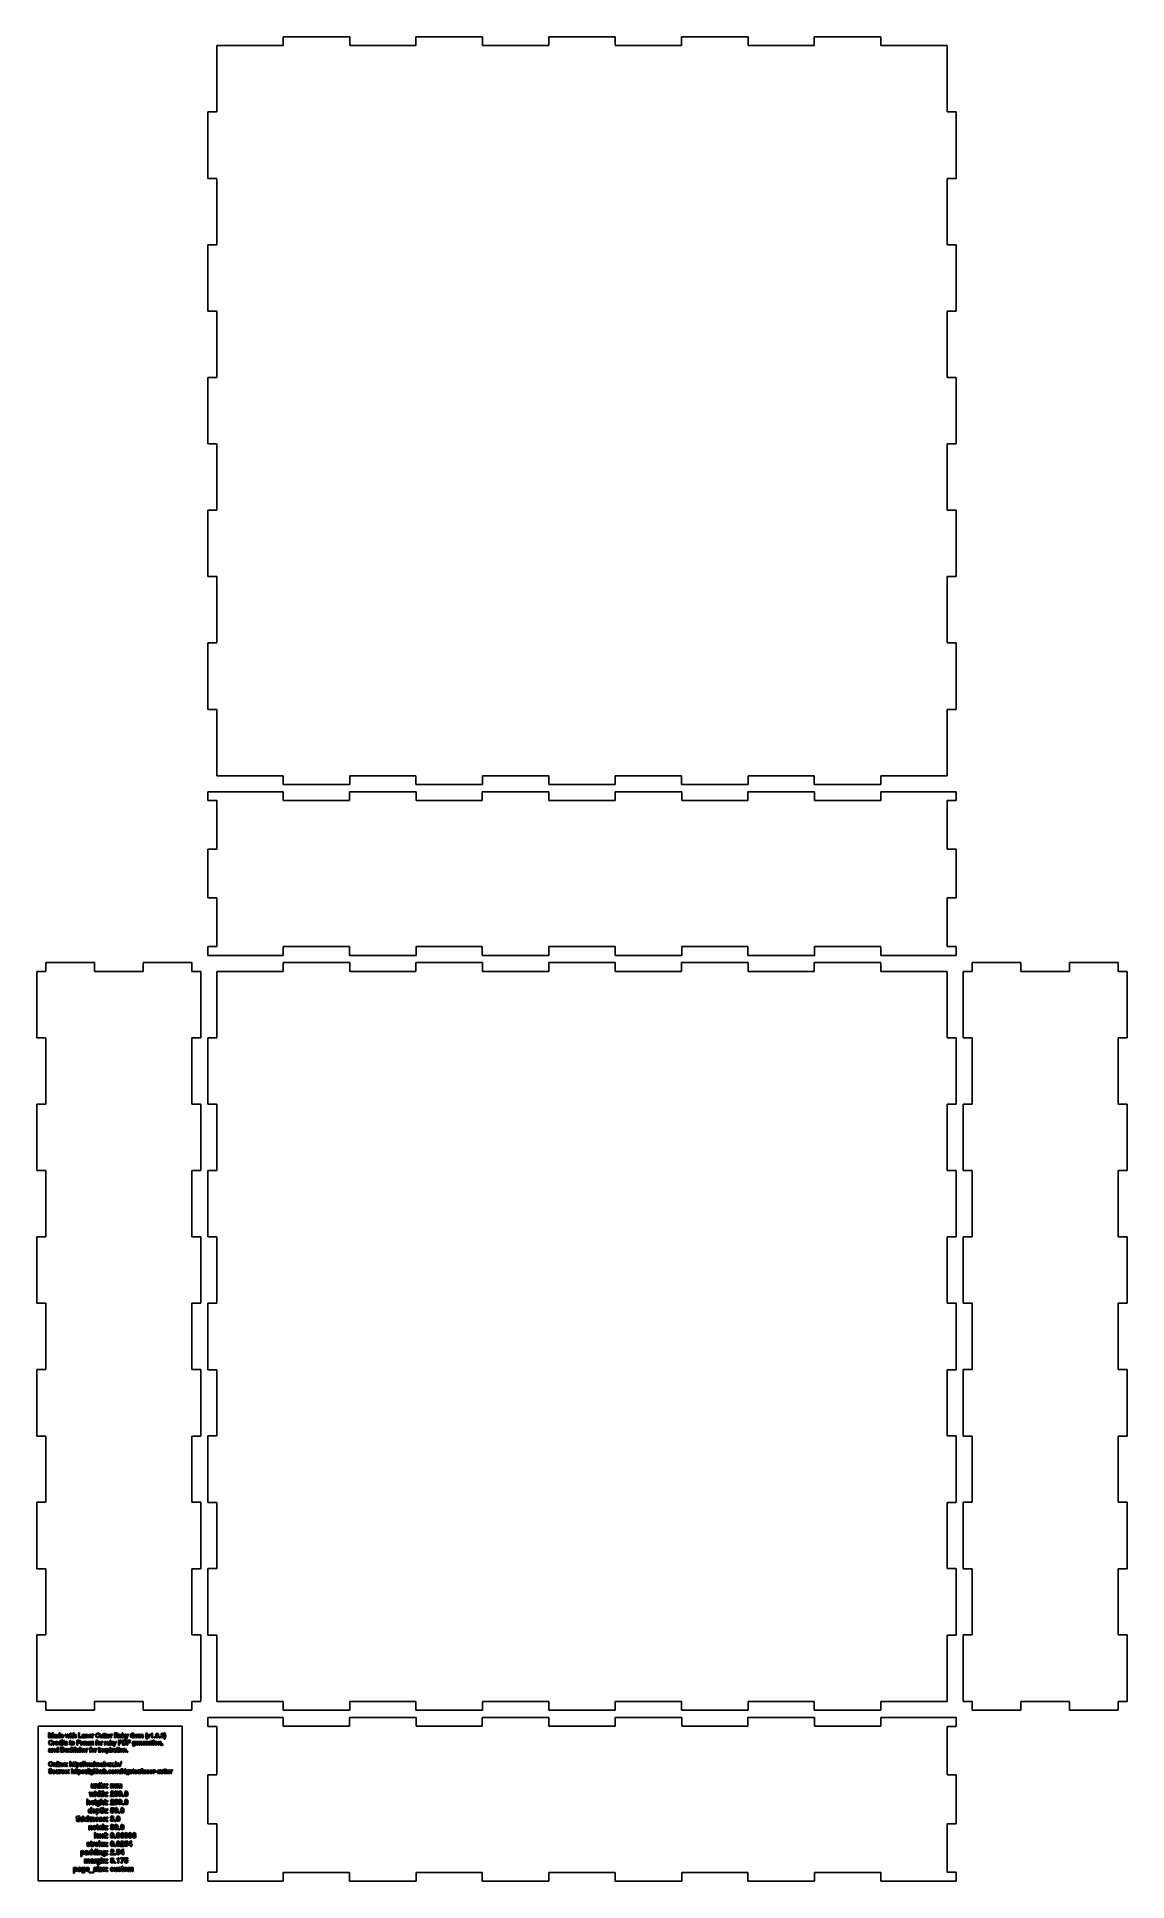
# Model space of a CAD drawing. Extents: x 0 to 373, y 0 to 632.
import ezdxf

# ---------------------------------------------------------------- set-up
doc = ezdxf.new("R2010")
doc.units = 0
doc.layers.get('0').update_dxf_attribs({"linetype": 'CONTINUOUS'})

msp = doc.modelspace()

# ---------------------------------------------------------------- linework, layer by layer
at = {"color": 0}
for p, q in [((84.2793, 631.694), (84.2793, 628.696)), ((107.068, 631.694), (84.2793, 631.694)), ((107.068, 628.696), (107.068, 631.694)), ((129.734, 631.694), (129.734, 628.696)), ((152.523, 631.694), (129.734, 631.694)), ((152.523, 628.696), (152.523, 631.694)), ((175.189, 631.694), (175.189, 628.696)), ((197.977, 631.694), (175.189, 631.694)), ((197.977, 628.696), (197.977, 631.694)), ((220.643, 631.694), (220.643, 628.696)), ((243.432, 631.694), (220.643, 631.694)), ((243.432, 628.696), (243.432, 631.694)), ((266.098, 631.694), (266.098, 628.696)), ((288.887, 631.694), (266.098, 631.694)), ((288.887, 628.696), (288.887, 631.694)), ((84.2793, 628.696), (61.5527, 628.696)), ((61.5527, 628.696), (61.5527, 605.966)), ((129.734, 628.696), (107.068, 628.696)), ((175.189, 628.696), (152.523, 628.696)), ((220.643, 628.696), (197.977, 628.696)), ((266.098, 628.696), (243.432, 628.696)), ((311.613, 628.696), (288.887, 628.696)), ((311.613, 605.966), (311.613, 628.696)), ((58.553, 605.966), (58.553, 583.18)), ((61.5527, 605.966), (58.553, 605.966)), ((314.613, 605.966), (311.613, 605.966)), ((314.613, 583.18), (314.613, 605.966)), ((58.553, 583.18), (61.5527, 583.18)), ((61.5527, 583.18), (61.5527, 560.511)), ((311.613, 560.511), (311.613, 583.18)), ((311.613, 583.18), (314.613, 583.18)), ((58.553, 560.511), (58.553, 537.725)), ((61.5527, 560.511), (58.553, 560.511)), ((314.613, 560.511), (311.613, 560.511)), ((314.613, 537.725), (314.613, 560.511)), ((58.553, 537.725), (61.5527, 537.725)), ((61.5527, 537.725), (61.5527, 515.056)), ((311.613, 515.056), (311.613, 537.725)), ((311.613, 537.725), (314.613, 537.725)), ((58.553, 515.056), (58.553, 492.27)), ((61.5527, 515.056), (58.553, 515.056)), ((314.613, 515.056), (311.613, 515.056)), ((314.613, 492.27), (314.613, 515.056)), ((58.553, 492.27), (61.5527, 492.27)), ((61.5527, 492.27), (61.5527, 469.604)), ((311.613, 469.604), (311.613, 492.27)), ((311.613, 492.27), (314.613, 492.27)), ((58.553, 469.604), (58.553, 446.814)), ((61.5527, 469.604), (58.553, 469.604)), ((314.613, 469.604), (311.613, 469.604)), ((314.613, 446.814), (314.613, 469.604)), ((58.553, 446.814), (61.5527, 446.814)), ((61.5527, 446.814), (61.5527, 424.148)), ((311.613, 424.148), (311.613, 446.814)), ((311.613, 446.814), (314.613, 446.814)), ((58.553, 424.148), (58.553, 401.359)), ((61.5527, 424.148), (58.553, 424.148)), ((314.613, 424.148), (311.613, 424.148)), ((314.613, 401.359), (314.613, 424.148)), ((58.553, 401.359), (61.5527, 401.359)), ((61.5527, 401.359), (61.5527, 378.633)), ((311.613, 378.633), (311.613, 401.359)), ((311.613, 401.359), (314.613, 401.359)), ((58.553, 370.152), (58.553, 373.154)), ((58.553, 373.154), (61.5527, 373.154)), ((61.5527, 378.633), (84.2793, 378.633)), ((84.3414, 373.154), (61.5527, 373.154)), ((84.2793, 378.633), (84.2793, 375.634)), ((84.2793, 375.634), (107.068, 375.634)), ((84.3414, 370.152), (84.3414, 373.154)), ((107.007, 373.154), (107.007, 370.152)), ((129.796, 373.154), (107.007, 373.154)), ((107.068, 375.634), (107.068, 378.633)), ((107.068, 378.633), (129.734, 378.633)), ((129.734, 378.633), (129.734, 375.634)), ((129.734, 375.634), (152.523, 375.634)), ((129.796, 370.152), (129.796, 373.154)), ((152.462, 373.154), (152.462, 370.152)), ((175.25, 373.154), (152.462, 373.154)), ((152.523, 375.634), (152.523, 378.633)), ((152.523, 378.633), (175.189, 378.633)), ((175.189, 378.633), (175.189, 375.634)), ((175.189, 375.634), (197.977, 375.634)), ((175.25, 370.152), (175.25, 373.154)), ((197.916, 373.154), (197.916, 370.152)), ((220.705, 373.154), (197.916, 373.154)), ((197.977, 375.634), (197.977, 378.633)), ((197.977, 378.633), (220.643, 378.633)), ((220.643, 378.633), (220.643, 375.634)), ((220.643, 375.634), (243.432, 375.634)), ((220.705, 370.152), (220.705, 373.154)), ((243.371, 373.154), (243.371, 370.152)), ((266.16, 373.154), (243.371, 373.154)), ((243.432, 375.634), (243.432, 378.633)), ((243.432, 378.633), (266.098, 378.633)), ((266.098, 378.633), (266.098, 375.634)), ((266.098, 375.634), (288.887, 375.634)), ((266.16, 370.152), (266.16, 373.154)), ((288.826, 373.154), (288.826, 370.152)), ((288.826, 373.154), (311.613, 373.154)), ((288.887, 375.634), (288.887, 378.633)), ((288.887, 378.633), (311.613, 378.633)), ((311.613, 373.154), (314.613, 373.154)), ((314.613, 370.152), (314.613, 373.154)), ((58.553, 370.092), (58.553, 370.152)), ((61.5527, 370.092), (58.553, 370.092)), ((61.5527, 370.092), (61.5527, 353.487)), ((107.007, 370.152), (84.3414, 370.152)), ((152.462, 370.152), (129.796, 370.152)), ((197.916, 370.152), (175.25, 370.152)), ((243.371, 370.152), (220.705, 370.152)), ((288.826, 370.152), (266.16, 370.152)), ((311.613, 353.487), (311.613, 370.092)), ((311.613, 370.092), (314.613, 370.092)), ((314.613, 370.092), (314.613, 370.152)), ((58.553, 353.487), (58.553, 336.76)), ((61.5527, 353.487), (58.553, 353.487)), ((314.613, 353.487), (311.613, 353.487)), ((314.613, 336.76), (314.613, 353.487)), ((58.553, 336.76), (61.5527, 336.76)), ((61.5527, 336.76), (61.5527, 320.154)), ((311.613, 320.154), (311.613, 336.76)), ((311.613, 336.76), (314.613, 336.76)), ((58.553, 320.094), (58.553, 320.154)), ((61.5527, 320.154), (58.553, 320.154)), ((58.553, 317.094), (58.553, 320.094)), ((58.553, 317.094), (61.5527, 317.094)), ((61.5527, 317.094), (84.3414, 317.094)), ((84.3414, 317.094), (84.3414, 320.094)), ((84.3414, 320.094), (107.007, 320.094)), ((107.007, 320.094), (107.007, 317.094)), ((107.007, 317.094), (129.796, 317.094)), ((129.796, 317.094), (129.796, 320.094)), ((129.796, 320.094), (152.462, 320.094)), ((152.462, 320.094), (152.462, 317.094)), ((152.462, 317.094), (175.25, 317.094)), ((175.25, 317.094), (175.25, 320.094)), ((175.25, 320.094), (197.916, 320.094)), ((197.916, 320.094), (197.916, 317.094)), ((197.916, 317.094), (220.705, 317.094)), ((220.705, 317.094), (220.705, 320.094)), ((220.705, 320.094), (243.371, 320.094)), ((243.371, 320.094), (243.371, 317.094)), ((243.371, 317.094), (266.16, 317.094)), ((266.16, 317.094), (266.16, 320.094)), ((266.16, 320.094), (288.826, 320.094)), ((288.826, 320.094), (288.826, 317.094)), ((288.826, 317.094), (311.613, 317.094)), ((311.613, 320.154), (314.613, 320.154)), ((311.613, 317.094), (314.613, 317.094)), ((314.613, 320.094), (314.613, 320.154)), ((314.613, 317.094), (314.613, 320.094)), ((0.0124, 311.614), (0.0124, 288.826)), ((3.01239, 311.614), (0.0124, 311.614)), ((3.01239, 314.614), (3.01239, 311.614)), ((19.7404, 314.614), (3.01239, 314.614)), ((19.7404, 311.614), (19.7404, 314.614)), ((36.3456, 311.614), (19.7404, 311.614)), ((36.3456, 314.614), (36.3456, 311.614)), ((53.0737, 314.614), (36.3456, 314.614)), ((53.0737, 311.614), (53.0737, 314.614)), ((56.0737, 311.614), (53.0737, 311.614)), ((56.0737, 288.826), (56.0737, 311.614)), ((84.2793, 311.614), (61.5527, 311.614)), ((61.5527, 311.614), (61.5527, 288.887)), ((84.2793, 314.614), (84.2793, 311.614)), ((107.068, 314.614), (84.2793, 314.614)), ((107.068, 311.614), (107.068, 314.614)), ((129.734, 311.614), (107.068, 311.614)), ((129.734, 314.614), (129.734, 311.614)), ((152.523, 314.614), (129.734, 314.614)), ((152.523, 311.614), (152.523, 314.614)), ((175.189, 311.614), (152.523, 311.614)), ((175.189, 314.614), (175.189, 311.614)), ((197.977, 314.614), (175.189, 314.614)), ((197.977, 311.614), (197.977, 314.614)), ((220.643, 311.614), (197.977, 311.614)), ((220.643, 314.614), (220.643, 311.614)), ((243.432, 314.614), (220.643, 314.614)), ((243.432, 311.614), (243.432, 314.614)), ((266.098, 311.614), (243.432, 311.614)), ((266.098, 314.614), (266.098, 311.614)), ((288.887, 314.614), (266.098, 314.614)), ((288.887, 311.614), (288.887, 314.614)), ((311.613, 311.614), (288.887, 311.614)), ((311.613, 288.887), (311.613, 311.614)), ((317.092, 311.614), (317.092, 288.826)), ((320.092, 311.614), (317.092, 311.614)), ((320.092, 314.614), (320.092, 311.614)), ((336.82, 314.614), (320.092, 314.614)), ((336.82, 311.614), (336.82, 314.614)), ((353.427, 311.614), (336.82, 311.614)), ((353.427, 314.614), (353.427, 311.614)), ((370.152, 314.614), (353.427, 314.614)), ((370.152, 311.614), (370.152, 314.614)), ((373.154, 311.614), (370.152, 311.614)), ((373.154, 288.826), (373.154, 311.614)), ((0.0124, 288.826), (3.01239, 288.826)), ((3.01239, 288.826), (3.01239, 266.16)), ((53.0737, 266.16), (53.0737, 288.826)), ((53.0737, 288.826), (56.0737, 288.826)), ((58.553, 288.887), (58.553, 266.098)), ((61.5527, 288.887), (58.553, 288.887)), ((314.613, 288.887), (311.613, 288.887)), ((314.613, 266.098), (314.613, 288.887)), ((317.092, 288.826), (320.092, 288.826)), ((320.092, 288.826), (320.092, 266.16)), ((370.152, 266.16), (370.152, 288.826)), ((370.152, 288.826), (373.154, 288.826)), ((0.0124, 266.16), (0.0124, 243.371)), ((3.01239, 266.16), (0.0124, 266.16)), ((56.0737, 266.16), (53.0737, 266.16)), ((56.0737, 243.371), (56.0737, 266.16)), ((58.553, 266.098), (61.5527, 266.098)), ((61.5527, 266.098), (61.5527, 243.432)), ((311.613, 243.432), (311.613, 266.098)), ((311.613, 266.098), (314.613, 266.098)), ((317.092, 266.16), (317.092, 243.371)), ((320.092, 266.16), (317.092, 266.16)), ((373.154, 266.16), (370.152, 266.16)), ((373.154, 243.371), (373.154, 266.16)), ((0.0124, 243.371), (3.01239, 243.371)), ((3.01239, 243.371), (3.01239, 220.705)), ((53.0737, 220.705), (53.0737, 243.371)), ((53.0737, 243.371), (56.0737, 243.371)), ((58.553, 243.432), (58.553, 220.643)), ((61.5527, 243.432), (58.553, 243.432)), ((314.613, 243.432), (311.613, 243.432)), ((314.613, 220.643), (314.613, 243.432)), ((317.092, 243.371), (320.092, 243.371)), ((320.092, 243.371), (320.092, 220.705)), ((370.152, 220.705), (370.152, 243.371)), ((370.152, 243.371), (373.154, 243.371)), ((0.0124, 220.705), (0.0124, 197.916)), ((3.01239, 220.705), (0.0124, 220.705)), ((56.0737, 220.705), (53.0737, 220.705)), ((56.0737, 197.916), (56.0737, 220.705)), ((58.553, 220.643), (61.5527, 220.643)), ((61.5527, 220.643), (61.5527, 197.977)), ((311.613, 197.977), (311.613, 220.643)), ((311.613, 220.643), (314.613, 220.643)), ((317.092, 220.705), (317.092, 197.916)), ((320.092, 220.705), (317.092, 220.705)), ((373.154, 220.705), (370.152, 220.705)), ((373.154, 197.916), (373.154, 220.705)), ((0.0124, 197.916), (3.01239, 197.916)), ((3.01239, 197.916), (3.01239, 175.25)), ((53.0737, 175.25), (53.0737, 197.916)), ((53.0737, 197.916), (56.0737, 197.916)), ((58.553, 197.977), (58.553, 175.189)), ((61.5527, 197.977), (58.553, 197.977)), ((314.613, 197.977), (311.613, 197.977)), ((314.613, 175.189), (314.613, 197.977)), ((317.092, 197.916), (320.092, 197.916)), ((320.092, 197.916), (320.092, 175.25)), ((370.152, 175.25), (370.152, 197.916)), ((370.152, 197.916), (373.154, 197.916)), ((0.0124, 175.25), (0.0124, 152.462)), ((3.01239, 175.25), (0.0124, 175.25)), ((56.0737, 175.25), (53.0737, 175.25)), ((56.0737, 152.462), (56.0737, 175.25)), ((58.553, 175.189), (61.5527, 175.189)), ((61.5527, 175.189), (61.5527, 152.523)), ((311.613, 152.523), (311.613, 175.189)), ((311.613, 175.189), (314.613, 175.189)), ((317.092, 175.25), (317.092, 152.462)), ((320.092, 175.25), (317.092, 175.25)), ((373.154, 175.25), (370.152, 175.25)), ((373.154, 152.462), (373.154, 175.25)), ((0.0124, 152.462), (3.01239, 152.462)), ((3.01239, 152.462), (3.01239, 129.796)), ((53.0737, 129.796), (53.0737, 152.462)), ((53.0737, 152.462), (56.0737, 152.462)), ((58.553, 152.523), (58.553, 129.734)), ((61.5527, 152.523), (58.553, 152.523)), ((314.613, 152.523), (311.613, 152.523)), ((314.613, 129.734), (314.613, 152.523)), ((317.092, 152.462), (320.092, 152.462)), ((320.092, 152.462), (320.092, 129.796)), ((370.152, 129.796), (370.152, 152.462)), ((370.152, 152.462), (373.154, 152.462)), ((0.0124, 129.796), (0.0124, 107.007)), ((3.01239, 129.796), (0.0124, 129.796)), ((56.0737, 129.796), (53.0737, 129.796)), ((56.0737, 107.007), (56.0737, 129.796)), ((58.553, 129.734), (61.5527, 129.734)), ((61.5527, 129.734), (61.5527, 107.068)), ((311.613, 107.068), (311.613, 129.734)), ((311.613, 129.734), (314.613, 129.734)), ((317.092, 129.796), (317.092, 107.007)), ((320.092, 129.796), (317.092, 129.796)), ((373.154, 129.796), (370.152, 129.796)), ((373.154, 107.007), (373.154, 129.796)), ((0.0124, 107.007), (3.01239, 107.007)), ((3.01239, 107.007), (3.01239, 84.3414)), ((53.0737, 84.3414), (53.0737, 107.007)), ((53.0737, 107.007), (56.0737, 107.007)), ((58.553, 107.068), (58.553, 84.2793)), ((61.5527, 107.068), (58.553, 107.068)), ((314.613, 107.068), (311.613, 107.068)), ((314.613, 84.2793), (314.613, 107.068)), ((317.092, 107.007), (320.092, 107.007)), ((320.092, 107.007), (320.092, 84.3414)), ((370.152, 84.3414), (370.152, 107.007)), ((370.152, 107.007), (373.154, 107.007)), ((0.0124, 84.3414), (0.0124, 61.5527)), ((3.01239, 84.3414), (0.0124, 84.3414)), ((56.0737, 84.3414), (53.0737, 84.3414)), ((56.0737, 61.5527), (56.0737, 84.3414)), ((58.553, 84.2793), (61.5527, 84.2793)), ((61.5527, 84.2793), (61.5527, 61.5527)), ((311.613, 61.5527), (311.613, 84.2793)), ((311.613, 84.2793), (314.613, 84.2793)), ((317.092, 84.3414), (317.092, 61.5527)), ((320.092, 84.3414), (317.092, 84.3414)), ((373.154, 84.3414), (370.152, 84.3414)), ((373.154, 61.5527), (373.154, 84.3414)), ((0.0124, 61.5527), (3.01239, 61.5527)), ((3.01239, 61.5527), (3.01239, 58.553)), ((3.01239, 58.553), (19.7404, 58.553)), ((19.7404, 58.553), (19.7404, 61.5527)), ((19.7404, 61.5527), (36.3456, 61.5527)), ((36.3456, 61.5527), (36.3456, 58.553)), ((36.3456, 58.553), (53.0737, 58.553)), ((53.0737, 58.553), (53.0737, 61.5527)), ((53.0737, 61.5527), (56.0737, 61.5527)), ((61.5527, 61.5527), (84.2793, 61.5527)), ((84.2793, 61.5527), (84.2793, 58.553)), ((84.2793, 58.553), (107.068, 58.553)), ((107.068, 58.553), (107.068, 61.5527)), ((107.068, 61.5527), (129.734, 61.5527)), ((129.734, 61.5527), (129.734, 58.553)), ((129.734, 58.553), (152.523, 58.553)), ((152.523, 58.553), (152.523, 61.5527)), ((152.523, 61.5527), (175.189, 61.5527)), ((175.189, 61.5527), (175.189, 58.553)), ((175.189, 58.553), (197.977, 58.553)), ((197.977, 58.553), (197.977, 61.5527)), ((197.977, 61.5527), (220.643, 61.5527)), ((220.643, 61.5527), (220.643, 58.553)), ((220.643, 58.553), (243.432, 58.553)), ((243.432, 58.553), (243.432, 61.5527)), ((243.432, 61.5527), (266.098, 61.5527)), ((266.098, 61.5527), (266.098, 58.553)), ((266.098, 58.553), (288.887, 58.553)), ((288.887, 58.553), (288.887, 61.5527)), ((288.887, 61.5527), (311.613, 61.5527)), ((317.092, 61.5527), (320.092, 61.5527)), ((320.092, 61.5527), (320.092, 58.553)), ((320.092, 58.553), (336.82, 58.553)), ((336.82, 58.553), (336.82, 61.5527)), ((336.82, 61.5527), (353.427, 61.5527)), ((353.427, 61.5527), (353.427, 58.553)), ((353.427, 58.553), (370.152, 58.553)), ((370.152, 58.553), (370.152, 61.5527)), ((370.152, 61.5527), (373.154, 61.5527)), ((58.553, 53.0737), (58.553, 56.0737)), ((58.553, 56.0737), (61.5527, 56.0737)), ((58.553, 53.013), (58.553, 53.0737)), ((61.5527, 53.013), (58.553, 53.013)), ((84.3414, 56.0737), (61.5527, 56.0737)), ((61.5527, 53.013), (61.5527, 36.4077)), ((84.3414, 53.0737), (84.3414, 56.0737)), ((107.007, 53.0737), (84.3414, 53.0737)), ((107.007, 56.0737), (107.007, 53.0737)), ((129.796, 56.0737), (107.007, 56.0737)), ((129.796, 53.0737), (129.796, 56.0737)), ((152.462, 53.0737), (129.796, 53.0737)), ((152.462, 56.0737), (152.462, 53.0737)), ((175.25, 56.0737), (152.462, 56.0737)), ((175.25, 53.0737), (175.25, 56.0737)), ((197.916, 53.0737), (175.25, 53.0737)), ((197.916, 56.0737), (197.916, 53.0737)), ((220.705, 56.0737), (197.916, 56.0737)), ((220.705, 53.0737), (220.705, 56.0737)), ((243.371, 53.0737), (220.705, 53.0737)), ((243.371, 56.0737), (243.371, 53.0737)), ((266.16, 56.0737), (243.371, 56.0737)), ((266.16, 53.0737), (266.16, 56.0737)), ((288.826, 53.0737), (266.16, 53.0737)), ((288.826, 56.0737), (288.826, 53.0737)), ((288.826, 56.0737), (311.613, 56.0737)), ((311.613, 56.0737), (314.613, 56.0737)), ((311.613, 36.4077), (311.613, 53.013)), ((311.613, 53.013), (314.613, 53.013)), ((314.613, 53.0737), (314.613, 56.0737)), ((314.613, 53.013), (314.613, 53.0737)), ((58.553, 36.4077), (58.553, 19.6798)), ((61.5527, 36.4077), (58.553, 36.4077)), ((314.613, 36.4077), (311.613, 36.4077)), ((314.613, 19.6798), (314.613, 36.4077)), ((58.553, 19.6798), (61.5527, 19.6798)), ((61.5527, 19.6798), (61.5527, 3.0744)), ((311.613, 3.0744), (311.613, 19.6798)), ((311.613, 19.6798), (314.613, 19.6798)), ((58.553, 3.01239), (58.553, 3.0744)), ((61.5527, 3.0744), (58.553, 3.0744)), ((58.553, 0.0124), (58.553, 3.01239)), ((58.553, 0.0124), (61.5527, 0.0124)), ((61.5527, 0.0124), (84.3414, 0.0124)), ((84.3414, 0.0124), (84.3414, 3.01239)), ((84.3414, 3.01239), (107.007, 3.01239)), ((107.007, 3.01239), (107.007, 0.0124)), ((107.007, 0.0124), (129.796, 0.0124)), ((129.796, 0.0124), (129.796, 3.01239)), ((129.796, 3.01239), (152.462, 3.01239)), ((152.462, 3.01239), (152.462, 0.0124)), ((152.462, 0.0124), (175.25, 0.0124)), ((175.25, 0.0124), (175.25, 3.01239)), ((175.25, 3.01239), (197.916, 3.01239)), ((197.916, 3.01239), (197.916, 0.0124)), ((197.916, 0.0124), (220.705, 0.0124)), ((220.705, 0.0124), (220.705, 3.01239)), ((220.705, 3.01239), (243.371, 3.01239)), ((243.371, 3.01239), (243.371, 0.0124)), ((243.371, 0.0124), (266.16, 0.0124)), ((266.16, 0.0124), (266.16, 3.01239)), ((266.16, 3.01239), (288.826, 3.01239)), ((288.826, 3.01239), (288.826, 0.0124)), ((288.826, 0.0124), (311.613, 0.0124)), ((311.613, 3.0744), (314.613, 3.0744)), ((311.613, 0.0124), (314.613, 0.0124)), ((314.613, 3.01239), (314.613, 3.0744)), ((314.613, 0.0124), (314.613, 3.01239))]:
    msp.add_line(p, q, dxfattribs=at)
at = {"color": 150}
for p, q in [((0.3955, 53.0433), (49.7844, 53.0433)), ((0.3955, 0.12678), (0.3955, 53.0433)), ((4.3973, 50.7464), (4.01147, 50.7464)), ((4.01147, 50.7464), (4.01147, 49.076)), ((4.88237, 49.3406), (4.3973, 50.7464)), ((5.2131, 50.7464), (4.74458, 49.3406)), ((5.60447, 50.7464), (5.2131, 50.7464)), ((5.60447, 49.1423), (5.60447, 50.7464)), ((7.97747, 50.7464), (7.66879, 50.7464)), ((7.66879, 50.7464), (7.66879, 50.1068)), ((7.97747, 49.1423), (7.97747, 50.7464)), ((11.7478, 50.7023), (11.3895, 50.7023)), ((11.3895, 50.7023), (11.3895, 50.3548)), ((11.7478, 50.4155), (11.7478, 50.7023)), ((12.2287, 50.6194), (11.9145, 50.6194)), ((11.9145, 50.6194), (11.9145, 50.3107)), ((12.2287, 50.3107), (12.2287, 50.6194)), ((12.7841, 50.7464), (12.4699, 50.7464)), ((12.4699, 50.7464), (12.4699, 49.076)), ((12.7841, 50.0959), (12.7841, 50.7464)), ((14.5934, 50.7464), (14.2572, 50.7464)), ((14.2572, 50.7464), (14.2572, 49.076)), ((14.5934, 49.3794), (14.5934, 50.7464)), ((20.8442, 50.7848), (20.282, 50.5079)), ((21.281, 50.6141), (20.8442, 50.7848)), ((21.5167, 50.14), (21.281, 50.6141)), ((23.169, 50.6194), (22.8548, 50.6194)), ((22.8548, 50.6194), (22.8548, 50.3107)), ((23.169, 50.3107), (23.169, 50.6194)), ((23.7574, 50.6194), (23.4432, 50.6194)), ((23.4432, 50.6194), (23.4432, 50.3107)), ((23.7574, 50.3107), (23.7574, 50.6194)), ((27.3017, 50.7464), (26.519, 50.7464)), ((26.519, 50.7464), (26.519, 49.076)), ((27.6821, 50.6084), (27.3017, 50.7464)), ((27.8364, 50.2722), (27.6821, 50.6084)), ((29.4556, 50.7464), (29.1414, 50.7464)), ((29.1414, 50.7464), (29.1414, 49.076)), ((29.4556, 50.0959), (29.4556, 50.7464)), ((32.7105, 50.7848), (32.129, 50.5135)), ((33.1818, 50.6084), (32.7105, 50.7848)), ((33.4381, 50.1509), (33.1818, 50.6084)), ((37.5172, 50.7464), (37.2413, 50.2296)), ((37.7818, 50.7464), (37.5172, 50.7464)), ((37.5186, 50.1908), (37.7818, 50.7464)), ((39.3788, 50.7023), (39.2698, 50.4567)), ((39.6215, 50.7023), (39.3788, 50.7023)), ((39.6215, 49.1423), (39.6215, 50.7023)), ((41.166, 50.7023), (40.7624, 50.4776)), ((41.5657, 50.4776), (41.166, 50.7023)), ((42.5344, 50.5411), (42.3746, 50.0902)), ((42.9147, 50.7023), (42.5344, 50.5411)), ((43.2869, 50.5629), (42.9147, 50.7023)), ((43.4439, 50.2281), (43.2869, 50.5629)), ((43.7501, 50.7464), (43.4908, 50.7464)), ((43.4908, 50.7464), (43.754, 50.1883)), ((44.0298, 50.2296), (43.7501, 50.7464)), ((49.7844, 53.0433), (49.7844, 0.12678)), ((4.02389, 44.7407), (3.93982, 44.5354)), ((3.93982, 44.5354), (4.07211, 44.2666)), ((4.16581, 48.0617), (3.95633, 47.4458)), ((3.95633, 47.4458), (4.16994, 46.8492)), ((4.15064, 45.3277), (3.98942, 44.9654)), ((3.98942, 44.9654), (4.2981, 44.9654)), ((4.01147, 49.076), (4.3367, 49.076)), ((4.20441, 44.8829), (4.02389, 44.7407)), ((4.07211, 44.2666), (4.37526, 44.1494)), ((4.50755, 45.4505), (4.15064, 45.3277)), ((4.72803, 48.3387), (4.16581, 48.0617)), ((4.16994, 46.8492), (4.72253, 46.5914)), ((4.3367, 50.4321), (4.19887, 50.4321)), ((4.19887, 50.4321), (4.66189, 49.076)), ((4.56269, 44.9545), (4.20441, 44.8829)), ((4.26501, 44.541), (4.29398, 44.6373)), ((4.28706, 44.4405), (4.26501, 44.541)), ((4.28706, 47.4514), (4.38492, 47.891)), ((4.38905, 47.0285), (4.28706, 47.4514)), ((4.41385, 44.4306), (4.28706, 44.4405)), ((4.29398, 44.6373), (4.46345, 44.6677)), ((4.2981, 44.9654), (4.34358, 45.1362)), ((4.3367, 49.076), (4.3367, 50.4321)), ((4.34358, 45.1362), (4.49654, 45.1584)), ((4.38492, 47.891), (4.70598, 48.0356)), ((4.72253, 46.8947), (4.38905, 47.0285)), ((4.67843, 44.6292), (4.41385, 44.4306)), ((4.46345, 44.6677), (4.67843, 44.7008)), ((4.49654, 45.1584), (4.64675, 45.1485)), ((4.85069, 45.3415), (4.50755, 45.4505)), ((4.67155, 44.9626), (4.56269, 44.9545)), ((4.59299, 44.1911), (4.71703, 44.2433)), ((4.64675, 45.1485), (4.67843, 45.0592)), ((4.66189, 49.076), (4.95956, 49.076)), ((4.67843, 45.0151), (4.67155, 44.9626)), ((4.67843, 45.0592), (4.67843, 45.0151)), ((4.67843, 44.7008), (4.67843, 44.6292)), ((4.70598, 48.0356), (4.95406, 47.9764)), ((4.71703, 44.2433), (4.7873, 44.2239)), ((4.98299, 46.9745), (4.72253, 46.8947)), ((4.72253, 46.5914), (5.19659, 46.7815)), ((5.16488, 48.1679), (4.72803, 48.3387)), ((4.74458, 49.3406), (4.88237, 49.3406)), ((4.7873, 44.2239), (4.93751, 44.166)), ((4.99262, 45.0868), (4.85069, 45.3415)), ((4.95406, 47.9764), (5.0698, 47.6938)), ((4.95956, 49.076), (5.41708, 50.4321)), ((5.09185, 47.3191), (4.98299, 46.9745)), ((4.99262, 44.4638), (4.99262, 45.0868)), ((5.0202, 44.4419), (4.99262, 44.4638)), ((5.12491, 44.4638), (5.0202, 44.4419)), ((5.0698, 47.6938), (5.40053, 47.6938)), ((5.35644, 47.3191), (5.09185, 47.3191)), ((5.12491, 44.2489), (5.12491, 44.4638)), ((5.12491, 44.2048), (5.12491, 44.2489)), ((5.40053, 47.6938), (5.16488, 48.1679)), ((5.48047, 45.4173), (5.1773, 45.4173)), ((5.1773, 45.4173), (5.1773, 44.1826)), ((5.19659, 46.7815), (5.42809, 47.3191)), ((5.41708, 50.4321), (5.27925, 50.4321)), ((5.27925, 50.4321), (5.27925, 49.076)), ((5.27925, 49.076), (5.60447, 49.076)), ((5.42809, 47.3191), (5.35644, 47.3191)), ((5.77811, 45.4505), (5.36469, 45.2134)), ((5.36469, 45.2134), (5.48047, 45.1693)), ((5.48047, 45.1693), (5.48047, 45.4173)), ((5.49148, 44.855), (5.54108, 45.0991)), ((5.49148, 44.1826), (5.49148, 44.855)), ((5.82634, 47.8649), (5.5287, 47.8649)), ((5.5287, 47.8649), (5.5287, 46.6302)), ((5.5287, 46.6302), (5.84288, 46.6302)), ((5.54108, 45.0991), (5.72851, 45.1693)), ((5.60447, 49.076), (5.60447, 49.1423)), ((5.78778, 49.6341), (5.70371, 49.4288)), ((5.70371, 49.4288), (5.836, 49.1603)), ((6.06337, 47.8977), (5.71059, 47.6444)), ((5.71059, 47.6444), (5.82634, 47.6003)), ((5.72851, 45.1693), (5.88285, 45.0151)), ((5.91453, 50.2211), (5.75331, 49.8588)), ((5.75331, 49.8588), (6.06199, 49.8588)), ((6.0675, 45.3376), (5.77811, 45.4505)), ((5.96829, 49.7762), (5.78778, 49.6341)), ((5.82634, 47.6003), (5.82634, 47.8649)), ((5.836, 49.1603), (6.13914, 49.0432)), ((5.84288, 47.2694), (5.89386, 47.5174)), ((5.84288, 46.6302), (5.84288, 47.2694)), ((5.88285, 45.0151), (5.88285, 44.1826)), ((5.89386, 47.5174), (6.20116, 47.5837)), ((6.27144, 50.3439), (5.91453, 50.2211)), ((6.32658, 49.8479), (5.96829, 49.7762)), ((6.0289, 49.4344), (6.05786, 49.5307)), ((6.05095, 49.3339), (6.0289, 49.4344)), ((6.17774, 49.324), (6.05095, 49.3339)), ((6.05786, 49.5307), (6.22734, 49.561)), ((6.06199, 49.8588), (6.10747, 50.0295)), ((6.20116, 47.8815), (6.06337, 47.8977)), ((6.19704, 45.0868), (6.0675, 45.3376)), ((6.10747, 50.0295), (6.26043, 50.0518)), ((6.13914, 49.0432), (6.35688, 49.0844)), ((6.3445, 47.7061), (6.17361, 47.2419)), ((6.17361, 47.2419), (6.34175, 46.7829)), ((6.44232, 49.5226), (6.17774, 49.324)), ((6.19704, 44.2489), (6.19704, 45.0868)), ((6.19704, 44.1826), (6.19704, 44.2489)), ((6.20116, 47.6497), (6.20116, 47.8815)), ((6.20116, 47.5837), (6.20116, 47.6497)), ((6.22734, 49.561), (6.44232, 49.5942)), ((6.26043, 50.0518), (6.41064, 50.0422)), ((6.42578, 45.2632), (6.26043, 44.8109)), ((6.26043, 44.8109), (6.4244, 44.3399)), ((6.61458, 50.2348), (6.27144, 50.3439)), ((6.43544, 49.856), (6.32658, 49.8479)), ((6.34175, 46.7829), (6.74688, 46.597)), ((6.75238, 47.8977), (6.3445, 47.7061)), ((6.35688, 49.0844), (6.48092, 49.1367)), ((6.41064, 50.0422), (6.44232, 49.9526)), ((6.4244, 44.3399), (6.81715, 44.1494)), ((6.80614, 45.4505), (6.42578, 45.2632)), ((6.44232, 49.9085), (6.43544, 49.856)), ((6.44232, 49.9526), (6.44232, 49.9085)), ((6.44232, 49.5942), (6.44232, 49.5226)), ((6.48092, 49.1367), (6.55119, 49.1172)), ((6.55394, 46.9403), (6.49333, 47.1318)), ((6.49333, 47.1318), (7.30913, 47.1318)), ((6.50434, 47.4073), (6.74688, 47.6056)), ((7.01696, 47.4073), (6.50434, 47.4073)), ((6.55119, 49.1172), (6.7014, 49.0594)), ((6.75238, 46.8891), (6.55394, 46.9403)), ((6.58566, 44.8), (6.63938, 45.0769)), ((6.63938, 44.5244), (6.58566, 44.8)), ((6.75651, 49.9801), (6.61458, 50.2348)), ((6.63938, 45.0769), (6.8392, 45.1584)), ((6.8392, 44.4419), (6.63938, 44.5244)), ((6.7014, 49.0594), (6.8888, 49.0982)), ((6.74688, 47.6056), (6.98391, 47.3523)), ((6.74688, 46.597), (7.0969, 46.7374)), ((7.05831, 47.7905), (6.75238, 47.8977)), ((6.89984, 46.9124), (6.75238, 46.8891)), ((6.75651, 49.3571), (6.75651, 49.9801)), ((6.78409, 49.3353), (6.75651, 49.3571)), ((6.8888, 49.3571), (6.78409, 49.3353)), ((7.19748, 45.2575), (6.80614, 45.4505)), ((6.81715, 44.1494), (7.21402, 44.3646)), ((6.8392, 45.1584), (7.03076, 45.0744)), ((7.03076, 44.523), (6.8392, 44.4419)), ((7.01283, 50.1565), (6.84749, 49.7046)), ((6.84749, 49.7046), (7.01146, 49.2333)), ((6.8888, 49.1423), (6.8888, 49.3571)), ((6.8888, 49.0982), (6.8888, 49.1423)), ((6.99491, 47.093), (6.89984, 46.9124)), ((6.98391, 47.3523), (7.09965, 47.3082)), ((7.29809, 47.093), (6.99491, 47.093)), ((7.01146, 49.2333), (7.40421, 49.0432)), ((7.39316, 50.3439), (7.01283, 50.1565)), ((7.09965, 47.3082), (7.01696, 47.4073)), ((7.03076, 45.0744), (7.08173, 44.7947)), ((7.08173, 44.7947), (7.03076, 44.523)), ((7.26503, 47.5449), (7.05831, 47.7905)), ((7.39041, 45.853), (7.08173, 45.853)), ((7.08173, 45.853), (7.08173, 45.2134)), ((7.08173, 45.2134), (7.19748, 45.2575)), ((7.0969, 46.7374), (7.29809, 47.093)), ((7.21402, 44.3646), (7.09828, 44.4087)), ((7.09828, 44.4087), (7.09828, 44.1826)), ((7.17268, 49.6933), (7.22644, 49.9703)), ((7.22644, 49.4178), (7.17268, 49.6933)), ((7.22644, 49.9703), (7.42625, 50.0518)), ((7.42625, 49.3353), (7.22644, 49.4178)), ((7.30913, 47.1978), (7.26503, 47.5449)), ((7.30913, 47.1318), (7.30913, 47.1978)), ((7.48273, 47.7104), (7.31739, 47.2585)), ((7.31739, 47.2585), (7.48136, 46.7872)), ((7.39041, 44.2489), (7.39041, 45.853)), ((7.39041, 44.1826), (7.39041, 44.2489)), ((7.78454, 50.1509), (7.39316, 50.3439)), ((7.40421, 49.0432), (7.80108, 49.258)), ((7.42625, 50.0518), (7.61781, 49.9678)), ((7.61781, 49.4164), (7.42625, 49.3353)), ((7.48136, 46.7872), (7.87411, 46.597)), ((7.8631, 47.8977), (7.48273, 47.7104)), ((7.61781, 49.9678), (7.66879, 49.688)), ((7.66879, 49.688), (7.61781, 49.4164)), ((7.64261, 47.2475), (7.69634, 47.5245)), ((7.69634, 46.9717), (7.64261, 47.2475)), ((7.66879, 50.1068), (7.78454, 50.1509)), ((7.80108, 49.258), (7.68533, 49.3021)), ((7.68533, 49.3021), (7.68533, 49.076)), ((7.68533, 49.076), (7.97747, 49.076)), ((7.69634, 47.5245), (7.89615, 47.6056)), ((7.89615, 46.8891), (7.69634, 46.9717)), ((8.25444, 47.7051), (7.8631, 47.8977)), ((7.87411, 46.597), (8.27098, 46.8118)), ((7.89615, 47.6056), (8.08771, 47.5216)), ((8.08771, 46.9706), (7.89615, 46.8891)), ((7.97747, 49.076), (7.97747, 49.1423)), ((8.22826, 50.1523), (8.05737, 49.688)), ((8.05737, 49.688), (8.22551, 49.2291)), ((8.08771, 47.5216), (8.13869, 47.2419)), ((8.13869, 47.2419), (8.08771, 46.9706)), ((8.44737, 48.3002), (8.13869, 48.3002)), ((8.13869, 48.3002), (8.13869, 47.661)), ((8.13869, 47.661), (8.25444, 47.7051)), ((8.83599, 45.853), (8.14144, 45.853)), ((8.14144, 45.853), (8.14144, 44.1826)), ((8.27098, 46.8118), (8.15523, 46.8559)), ((8.15523, 46.8559), (8.15523, 46.6302)), ((8.15523, 46.6302), (8.44737, 46.6302)), ((8.22551, 49.2291), (8.63064, 49.0432)), ((8.63618, 50.3439), (8.22826, 50.1523)), ((8.43774, 49.3861), (8.3771, 49.5776)), ((8.3771, 49.5776), (9.19289, 49.5776)), ((8.3881, 49.8531), (8.63064, 50.0518)), ((8.90076, 49.8531), (8.3881, 49.8531)), ((8.63618, 49.3353), (8.43774, 49.3861)), ((8.44737, 46.6961), (8.44737, 48.3002)), ((8.44737, 46.6302), (8.44737, 46.6961)), ((8.47217, 45.1859), (8.47217, 45.5496)), ((8.47217, 45.5496), (8.78639, 45.5496)), ((8.78639, 45.1859), (8.47217, 45.1859)), ((8.47217, 44.486), (8.47217, 44.8881)), ((8.47217, 44.8881), (8.88559, 44.8881)), ((8.88559, 44.486), (8.47217, 44.486)), ((8.92418, 48.2561), (8.5659, 48.2561)), ((8.5659, 48.2561), (8.5659, 47.909)), ((8.5659, 47.909), (8.92418, 47.909)), ((8.90214, 47.8649), (8.58795, 47.8649)), ((8.58795, 47.8649), (8.58795, 46.6302)), ((8.58795, 46.6302), (8.90214, 46.6302)), ((8.63064, 50.0518), (8.86767, 49.7981)), ((8.63064, 49.0432), (8.98066, 49.1836)), ((8.94211, 50.2363), (8.63618, 50.3439)), ((8.7836, 49.3586), (8.63618, 49.3353)), ((8.87871, 49.5392), (8.7836, 49.3586)), ((8.78639, 45.5496), (8.99033, 45.5193)), ((8.99033, 45.2191), (8.78639, 45.1859)), ((9.20669, 45.7094), (8.83599, 45.853)), ((8.86767, 49.7981), (8.98342, 49.754)), ((9.18185, 49.5392), (8.87871, 49.5392)), ((8.88559, 44.8881), (9.0606, 44.8426)), ((9.0606, 44.5301), (8.88559, 44.486)), ((8.98342, 49.754), (8.90076, 49.8531)), ((8.90214, 46.6961), (8.90214, 47.8649)), ((8.90214, 46.6302), (8.90214, 46.6961)), ((8.90764, 44.1826), (9.27283, 44.3385)), ((8.92418, 47.9697), (8.92418, 48.2561)), ((8.92418, 47.909), (8.92418, 47.9697)), ((9.1488, 49.9911), (8.94211, 50.2363)), ((9.09091, 47.8649), (8.94211, 47.8649)), ((8.94211, 47.8649), (8.94211, 47.5947)), ((8.94211, 47.5947), (9.09091, 47.5947)), ((8.98066, 49.1836), (9.18185, 49.5392)), ((8.99033, 45.5193), (9.02892, 45.3679)), ((9.02892, 45.3679), (8.99033, 45.2191)), ((9.0606, 44.8426), (9.09507, 44.6842)), ((9.09507, 44.6842), (9.0606, 44.5301)), ((9.07852, 44.9986), (9.27283, 45.1637)), ((9.32931, 44.946), (9.07852, 45.1252)), ((9.07852, 45.1252), (9.07852, 44.9986)), ((9.40513, 48.1736), (9.09091, 48.1736)), ((9.09091, 48.1736), (9.09091, 47.8649)), ((9.09091, 47.5947), (9.09091, 46.8559)), ((9.09091, 46.8559), (9.1791, 46.6919)), ((9.19289, 49.6439), (9.1488, 49.9911)), ((9.1791, 46.6919), (9.37204, 46.6136)), ((9.19289, 49.5776), (9.19289, 49.6439)), ((9.35965, 45.3954), (9.20669, 45.7094)), ((9.27283, 45.1637), (9.35965, 45.3954)), ((9.27283, 44.3385), (9.4313, 44.6842)), ((9.4313, 44.6842), (9.32931, 44.946)), ((9.37204, 46.6136), (9.58702, 46.6411)), ((9.38996, 46.8849), (9.40513, 46.9332)), ((9.43268, 46.8947), (9.38996, 46.8849)), ((9.40513, 47.8649), (9.40513, 48.1736)), ((9.58702, 47.8649), (9.40513, 47.8649)), ((9.40513, 46.9332), (9.40513, 47.5947)), ((9.40513, 47.5947), (9.58702, 47.5947)), ((9.58702, 46.9223), (9.43268, 46.8947)), ((9.62836, 45.266), (9.46023, 44.8)), ((9.46023, 44.8), (9.62836, 44.3371)), ((9.88882, 47.093), (9.5691, 47.093)), ((9.5691, 47.093), (9.72206, 46.7251)), ((9.58702, 47.5947), (9.58702, 47.8649)), ((9.58702, 46.6961), (9.58702, 46.9223)), ((9.58702, 46.6411), (9.58702, 46.6961)), ((9.74686, 47.7739), (9.59665, 47.4955)), ((9.59665, 47.4955), (9.70964, 47.2641)), ((10.028, 45.4505), (9.62836, 45.266)), ((9.62836, 44.3371), (10.0335, 44.1494)), ((9.70964, 47.2641), (10.0211, 47.1152)), ((9.72206, 46.7251), (10.0817, 46.597)), ((10.0652, 50.3107), (9.73448, 50.3107)), ((9.73448, 50.3107), (10.0873, 49.076)), ((10.0928, 47.8977), (9.74686, 47.7739)), ((9.78546, 44.8), (9.83506, 45.0811)), ((9.83506, 44.5202), (9.78546, 44.8)), ((9.83506, 45.0811), (10.0335, 45.1584)), ((10.0335, 44.4419), (9.83506, 44.5202)), ((9.94392, 46.9043), (9.88882, 47.093)), ((9.92188, 47.5065), (10.0873, 47.6056)), ((9.93704, 47.4391), (9.92188, 47.5065)), ((10.0597, 47.4073), (9.93704, 47.4391)), ((10.0983, 46.8891), (9.94392, 46.9043)), ((10.0211, 47.1152), (10.1865, 47.0711)), ((10.4345, 45.266), (10.028, 45.4505)), ((10.0335, 45.1584), (10.2319, 45.0797)), ((10.2292, 44.5216), (10.0335, 44.4419)), ((10.0335, 44.1494), (10.4331, 44.3357)), ((10.2251, 47.3685), (10.0597, 47.4073)), ((10.3077, 49.3847), (10.0652, 50.3107)), ((10.0817, 46.597), (10.451, 46.7212)), ((10.0873, 49.076), (10.3904, 49.076)), ((10.0873, 47.6056), (10.2154, 47.5865)), ((10.4235, 47.7696), (10.0928, 47.8977)), ((10.2857, 46.9882), (10.0983, 46.8891)), ((10.4014, 50.3107), (10.1699, 49.3847)), ((10.1699, 49.3847), (10.3077, 49.3847)), ((10.1865, 47.0711), (10.2815, 47.0503)), ((10.2154, 47.5865), (10.2416, 47.4292)), ((10.5006, 47.2281), (10.2251, 47.3685)), ((10.2815, 44.7947), (10.2292, 44.5216)), ((10.2319, 45.0797), (10.2815, 44.7947)), ((10.2416, 47.4292), (10.5613, 47.4292)), ((10.2815, 47.0503), (10.2857, 46.9882)), ((10.3904, 49.076), (10.6219, 50.0077)), ((10.7211, 50.3107), (10.4014, 50.3107)), ((10.5613, 47.4292), (10.4235, 47.7696)), ((10.4331, 44.3357), (10.6013, 44.7947)), ((10.6013, 44.7947), (10.4345, 45.266)), ((10.451, 46.7212), (10.6109, 47.0048)), ((10.9154, 44.8109), (10.48, 44.1826)), ((10.6219, 50.0077), (10.4841, 50.0077)), ((10.4841, 50.0077), (10.7267, 49.076)), ((10.6109, 47.0048), (10.5006, 47.2281)), ((10.8603, 45.4173), (10.502, 45.4173)), ((10.502, 45.4173), (10.9154, 44.8109)), ((10.9527, 49.3847), (10.7211, 50.3107)), ((10.7267, 49.076), (11.0298, 49.076)), ((11.0519, 50.3107), (10.8149, 49.3847)), ((10.8149, 49.3847), (10.9527, 49.3847)), ((10.8383, 44.1826), (11.0863, 44.552)), ((11.0918, 45.0702), (10.8603, 45.4173)), ((11.0298, 49.076), (11.3881, 50.3107)), ((11.3054, 50.3107), (11.0519, 50.3107)), ((11.0863, 44.552), (11.3289, 44.1826)), ((11.3234, 45.4173), (11.0918, 45.0702)), ((11.3261, 47.8649), (11.1773, 47.8649)), ((11.1773, 47.8649), (11.1773, 47.5947)), ((11.1773, 47.5947), (11.3261, 47.5947)), ((11.2627, 44.8165), (11.6816, 45.4173)), ((11.6155, 44.293), (11.2627, 44.8165)), ((11.3881, 50.3107), (11.3054, 50.3107)), ((11.6816, 45.4173), (11.3234, 45.4173)), ((11.6403, 48.1736), (11.3261, 48.1736)), ((11.3261, 48.1736), (11.3261, 47.8649)), ((11.3261, 47.5947), (11.3261, 46.8559)), ((11.3261, 46.8559), (11.4143, 46.6919)), ((11.3895, 50.3548), (11.7478, 50.3548)), ((11.7257, 50.3107), (11.4115, 50.3107)), ((11.4115, 50.3107), (11.4115, 49.076)), ((11.4115, 49.076), (11.7257, 49.076)), ((11.4143, 46.6919), (11.6072, 46.6136)), ((11.6072, 46.6136), (11.8222, 46.6411)), ((11.6871, 44.1826), (11.6155, 44.293)), ((11.6251, 46.8849), (11.6403, 46.9332)), ((11.6678, 46.8947), (11.6251, 46.8849)), ((11.6403, 47.8649), (11.6403, 48.1736)), ((11.8222, 47.8649), (11.6403, 47.8649)), ((11.6403, 46.9332), (11.6403, 47.5947)), ((11.6403, 47.5947), (11.8222, 47.5947)), ((11.8222, 46.9223), (11.6678, 46.8947)), ((12.1006, 45.853), (11.7147, 45.853)), ((11.7147, 45.853), (11.7147, 44.1826)), ((11.7257, 49.1423), (11.7257, 50.3107)), ((11.7257, 49.076), (11.7257, 49.1423)), ((11.7478, 50.3548), (11.7478, 50.4155)), ((11.9145, 50.3107), (11.7657, 50.3107)), ((11.7657, 50.3107), (11.7657, 50.0408)), ((11.7657, 50.0408), (11.9145, 50.0408)), ((11.9779, 47.7132), (11.8098, 47.2475)), ((11.8098, 47.2475), (11.9779, 46.7843)), ((11.8222, 47.5947), (11.8222, 47.8649)), ((11.8222, 46.6961), (11.8222, 46.9223)), ((11.8222, 46.6411), (11.8222, 46.6961)), ((12.0399, 45.5387), (11.9021, 45.5387)), ((11.9021, 45.5387), (12.3651, 44.1826)), ((11.9145, 50.0408), (11.9145, 49.3021)), ((11.9145, 49.3021), (12.0027, 49.1381)), ((12.3775, 47.8977), (11.9779, 47.7132)), ((11.9779, 46.7843), (12.3831, 46.597)), ((12.0027, 49.1381), (12.1956, 49.0594)), ((12.0399, 44.1826), (12.0399, 45.5387)), ((12.5856, 44.4472), (12.1006, 45.853)), ((12.135, 47.2475), (12.1846, 47.5287)), ((12.1846, 46.9678), (12.135, 47.2475)), ((12.1846, 47.5287), (12.3831, 47.6056)), ((12.3831, 46.8891), (12.1846, 46.9678)), ((12.1956, 49.0594), (12.4106, 49.0873)), ((12.2136, 49.331), (12.2287, 49.3794)), ((12.2563, 49.3406), (12.2136, 49.331)), ((12.4106, 50.3107), (12.2287, 50.3107)), ((12.2287, 49.3794), (12.2287, 50.0408)), ((12.2287, 50.0408), (12.4106, 50.0408)), ((12.4106, 49.3681), (12.2563, 49.3406)), ((12.7841, 47.7132), (12.3775, 47.8977)), ((12.3831, 47.6056), (12.5815, 47.5273)), ((12.5788, 46.9692), (12.3831, 46.8891)), ((12.3831, 46.597), (12.7827, 46.7829)), ((12.4106, 50.0408), (12.4106, 50.3107)), ((12.4106, 49.1423), (12.4106, 49.3681)), ((12.4106, 49.0873), (12.4106, 49.1423)), ((12.9164, 45.853), (12.4478, 44.4472)), ((12.4478, 44.4472), (12.5856, 44.4472)), ((12.4699, 49.076), (12.7841, 49.076)), ((12.6311, 47.2419), (12.5788, 46.9692)), ((12.5815, 47.5273), (12.6311, 47.2419)), ((12.6628, 44.1826), (13.1203, 45.5387)), ((13.0707, 50.3439), (12.6683, 50.14)), ((12.6683, 50.14), (12.7841, 50.0959)), ((12.7827, 46.7829), (12.9508, 47.2419)), ((12.7841, 49.7487), (12.8309, 49.9925)), ((12.7841, 49.076), (12.7841, 49.7487)), ((12.9508, 47.2419), (12.7841, 47.7132)), ((12.8309, 49.9925), (13.0156, 50.0627)), ((13.3077, 45.853), (12.9164, 45.853)), ((13.1203, 45.5387), (12.9825, 45.5387)), ((12.9825, 45.5387), (12.9825, 44.1826)), ((13.0156, 50.0627), (13.1754, 49.9085)), ((13.3601, 50.231), (13.0707, 50.3439)), ((13.1754, 49.9085), (13.1754, 49.076)), ((13.1754, 49.076), (13.4896, 49.076)), ((13.3077, 44.2489), (13.3077, 45.853)), ((13.3077, 44.1826), (13.3077, 44.2489)), ((13.4896, 49.9801), (13.3601, 50.231)), ((13.4896, 44.7407), (13.4056, 44.5354)), ((13.4056, 44.5354), (13.5378, 44.2666)), ((13.6164, 45.3277), (13.4552, 44.9654)), ((13.4552, 44.9654), (13.7638, 44.9654)), ((13.4896, 49.1423), (13.4896, 49.9801)), ((13.4896, 49.076), (13.4896, 49.1423)), ((13.6701, 44.8829), (13.4896, 44.7407)), ((13.5378, 44.2666), (13.841, 44.1494)), ((13.9733, 45.4505), (13.6164, 45.3277)), ((14.0284, 44.9545), (13.6701, 44.8829)), ((14.4019, 48.3002), (13.6908, 48.3002)), ((13.6908, 48.3002), (13.6908, 46.6302)), ((13.6908, 46.6302), (14.027, 46.6302)), ((13.7308, 44.541), (13.7597, 44.6373)), ((13.7528, 44.4405), (13.7308, 44.541)), ((13.8796, 44.4306), (13.7528, 44.4405)), ((13.7597, 44.6373), (13.9292, 44.6677)), ((13.7638, 44.9654), (13.8093, 45.1362)), ((13.8093, 45.1362), (13.9623, 45.1584)), ((14.1442, 44.6292), (13.8796, 44.4306)), ((13.9292, 44.6677), (14.1442, 44.7008)), ((13.9623, 45.1584), (14.1125, 45.1485)), ((14.3164, 45.3415), (13.9733, 45.4505)), ((14.027, 47.5837), (14.027, 47.9972)), ((14.027, 47.9972), (14.3688, 47.9972)), ((14.3688, 47.5837), (14.027, 47.5837)), ((14.027, 46.6302), (14.027, 47.286)), ((14.027, 47.286), (14.446, 47.286)), ((14.1373, 44.9626), (14.0284, 44.9545)), ((14.0588, 44.1911), (14.1828, 44.2433)), ((14.1125, 45.1485), (14.1442, 45.0592)), ((14.1442, 45.0151), (14.1373, 44.9626)), ((14.1442, 45.0592), (14.1442, 45.0151)), ((14.1442, 44.7008), (14.1442, 44.6292)), ((14.1828, 44.2433), (14.253, 44.2239)), ((14.253, 44.2239), (14.4032, 44.166)), ((14.2572, 49.076), (15.3541, 49.076)), ((14.4584, 45.0868), (14.3164, 45.3415)), ((14.3688, 47.9972), (14.5548, 47.9598)), ((14.5548, 47.625), (14.3688, 47.5837)), ((14.785, 48.1513), (14.4019, 48.3002)), ((14.446, 47.286), (14.7891, 47.4391)), ((14.4584, 44.4638), (14.4584, 45.0868)), ((14.4859, 44.4419), (14.4584, 44.4638)), ((14.5907, 44.4638), (14.4859, 44.4419)), ((14.5548, 47.9598), (14.6003, 47.7933)), ((14.6003, 47.7933), (14.5548, 47.625)), ((14.5907, 44.2489), (14.5907, 44.4638)), ((14.5907, 44.2048), (14.5907, 44.2489)), ((15.3541, 49.3794), (14.5934, 49.3794)), ((14.9297, 45.853), (14.621, 45.853)), ((14.621, 45.853), (14.621, 44.1826)), ((14.9421, 47.782), (14.785, 48.1513)), ((14.7891, 47.4391), (14.9421, 47.782)), ((15.3045, 45.4173), (14.8139, 44.9322)), ((14.8139, 44.9322), (14.9297, 44.8829)), ((14.9297, 44.8829), (14.9297, 45.853)), ((14.9297, 44.6511), (15.0234, 44.7449)), ((14.9297, 44.1826), (14.9297, 44.6511)), ((15.0234, 44.7449), (15.3761, 44.1826)), ((15.3555, 47.8649), (15.0578, 47.8649)), ((15.0578, 47.8649), (15.0578, 46.6302)), ((15.0578, 46.6302), (15.372, 46.6302)), ((15.5925, 47.8977), (15.2397, 47.6444)), ((15.2397, 47.6444), (15.3555, 47.6003)), ((15.2549, 44.9598), (15.7179, 45.4173)), ((15.6738, 44.293), (15.2549, 44.9598)), ((15.7179, 45.4173), (15.3045, 45.4173)), ((15.4354, 49.6341), (15.3513, 49.4288)), ((15.3513, 49.4288), (15.4836, 49.1603)), ((15.3541, 49.1423), (15.3541, 49.3794)), ((15.3541, 49.076), (15.3541, 49.1423)), ((15.3555, 47.6003), (15.3555, 47.8649)), ((15.372, 47.2694), (15.423, 47.5174)), ((15.372, 46.6302), (15.372, 47.2694)), ((15.5622, 50.2211), (15.401, 49.8588)), ((15.401, 49.8588), (15.7097, 49.8588)), ((15.423, 47.5174), (15.7303, 47.5837)), ((15.6159, 49.7762), (15.4354, 49.6341)), ((15.4836, 49.1603), (15.7868, 49.0432)), ((15.9191, 50.3439), (15.5622, 50.2211)), ((15.7303, 47.8815), (15.5925, 47.8977)), ((15.7703, 45.2589), (15.5994, 44.7947)), ((15.5994, 44.7947), (15.7675, 44.3357)), ((15.9742, 49.8479), (15.6159, 49.7762)), ((15.7455, 44.1826), (15.6738, 44.293)), ((15.6766, 49.4344), (15.7055, 49.5307)), ((15.6986, 49.3339), (15.6766, 49.4344)), ((15.7661, 47.1883), (15.6821, 46.9829)), ((15.6821, 46.9829), (15.8144, 46.7141)), ((15.8254, 49.324), (15.6986, 49.3339)), ((15.7055, 49.5307), (15.875, 49.561)), ((15.7097, 49.8588), (15.7551, 50.0295)), ((15.7303, 47.6497), (15.7303, 47.8815)), ((15.7303, 47.5837), (15.7303, 47.6497)), ((15.8929, 47.7753), (15.7317, 47.4126)), ((15.7317, 47.4126), (16.0404, 47.4126)), ((15.7551, 50.0295), (15.9081, 50.0518)), ((15.9466, 47.3301), (15.7661, 47.1883)), ((15.7675, 44.3357), (16.1727, 44.1494)), ((16.1782, 45.4505), (15.7703, 45.2589)), ((15.7868, 49.0432), (16.0045, 49.0844)), ((15.8144, 46.7141), (16.1175, 46.597)), ((16.09, 49.5226), (15.8254, 49.324)), ((15.875, 49.561), (16.09, 49.5942)), ((16.2498, 47.8977), (15.8929, 47.7753)), ((15.9081, 50.0518), (16.0583, 50.0422)), ((16.2622, 50.2348), (15.9191, 50.3439)), ((15.9797, 44.4927), (15.9191, 44.6842)), ((15.9191, 44.6842), (16.7349, 44.6842)), ((15.9301, 44.9598), (16.1727, 45.1584)), ((16.4428, 44.9598), (15.9301, 44.9598)), ((16.305, 47.4017), (15.9466, 47.3301)), ((16.0831, 49.856), (15.9742, 49.8479)), ((16.1782, 44.4419), (15.9797, 44.4927)), ((16.0045, 49.0844), (16.1286, 49.1367)), ((16.0073, 46.9882), (16.0362, 47.0849)), ((16.0293, 46.8877), (16.0073, 46.9882)), ((16.1561, 46.8782), (16.0293, 46.8877)), ((16.0362, 47.0849), (16.2057, 47.1152)), ((16.0404, 47.4126), (16.0859, 47.5837)), ((16.0583, 50.0422), (16.09, 49.9526)), ((16.09, 49.9085), (16.0831, 49.856)), ((16.0859, 47.5837), (16.2388, 47.6056)), ((16.09, 49.9526), (16.09, 49.9085)), ((16.09, 49.5942), (16.09, 49.5226)), ((16.1175, 46.597), (16.3353, 46.6383)), ((16.1286, 49.1367), (16.1988, 49.1172)), ((16.4207, 47.0764), (16.1561, 46.8782)), ((16.1727, 45.1584), (16.4097, 44.9047)), ((16.1727, 44.1494), (16.5227, 44.2902)), ((16.4841, 45.3429), (16.1782, 45.4505)), ((16.3256, 44.4652), (16.1782, 44.4419)), ((16.1988, 49.1172), (16.3491, 49.0594)), ((16.2057, 47.1152), (16.4207, 47.148)), ((16.2388, 47.6056), (16.389, 47.5961)), ((16.593, 47.789), (16.2498, 47.8977)), ((16.4042, 49.9801), (16.2622, 50.2348)), ((16.4138, 47.4102), (16.305, 47.4017)), ((16.4207, 44.6458), (16.3256, 44.4652)), ((16.3353, 46.6383), (16.4593, 46.6908)), ((16.3491, 49.0594), (16.5365, 49.0982)), ((16.389, 47.5961), (16.4207, 47.5065)), ((16.4042, 49.3571), (16.4042, 49.9801)), ((16.4317, 49.3353), (16.4042, 49.3571)), ((16.4097, 44.9047), (16.5255, 44.8606)), ((16.4207, 47.4624), (16.4138, 47.4102)), ((16.4207, 47.5065), (16.4207, 47.4624)), ((16.4207, 47.148), (16.4207, 47.0764)), ((16.7239, 44.6458), (16.4207, 44.6458)), ((16.5365, 49.3571), (16.4317, 49.3353)), ((16.5255, 44.8606), (16.4428, 44.9598)), ((16.4593, 46.6908), (16.5296, 46.6714)), ((16.6908, 45.0977), (16.4841, 45.3429)), ((16.8313, 49.5392), (16.5117, 49.5392)), ((16.5117, 49.5392), (16.6646, 49.1712)), ((16.5227, 44.2902), (16.7239, 44.6458)), ((16.5296, 46.6714), (16.6798, 46.6136)), ((16.5365, 49.1423), (16.5365, 49.3571)), ((16.5365, 49.0982), (16.5365, 49.1423)), ((16.6894, 50.2197), (16.5392, 49.9413)), ((16.5392, 49.9413), (16.6522, 49.7099)), ((16.7349, 47.534), (16.593, 47.789)), ((16.6522, 49.7099), (16.9636, 49.561)), ((16.6646, 49.1712), (17.0243, 49.0432)), ((16.6798, 46.6136), (16.8672, 46.652)), ((17.0353, 50.3439), (16.6894, 50.2197)), ((16.7349, 44.7506), (16.6908, 45.0977)), ((17.0587, 47.8649), (16.728, 47.8649)), ((16.728, 47.8649), (17.0808, 46.6302)), ((16.7349, 46.9113), (16.7349, 47.534)), ((16.7624, 46.8891), (16.7349, 46.9113)), ((16.7349, 44.6842), (16.7349, 44.7506)), ((16.8672, 46.9113), (16.7624, 46.8891)), ((16.8865, 49.3504), (16.8313, 49.5392)), ((17.1345, 45.4173), (16.8369, 45.4173)), ((16.8369, 45.4173), (16.8369, 44.1826)), ((16.8644, 49.9526), (17.0298, 50.0518)), ((16.8796, 49.8849), (16.8644, 49.9526)), ((16.8672, 46.6961), (16.8672, 46.9113)), ((16.8672, 46.652), (16.8672, 46.6961)), ((17.0022, 49.8531), (16.8796, 49.8849)), ((17.0408, 49.3353), (16.8865, 49.3504)), ((16.9636, 49.561), (17.129, 49.5169)), ((17.1676, 49.8147), (17.0022, 49.8531)), ((17.3716, 45.4505), (17.0188, 45.1968)), ((17.0188, 45.1968), (17.1345, 45.1527)), ((17.0243, 49.0432), (17.3936, 49.167)), ((17.0298, 50.0518), (17.1579, 50.0324)), ((17.3661, 50.2158), (17.0353, 50.3439)), ((17.2282, 49.4344), (17.0408, 49.3353)), ((17.3013, 46.9388), (17.0587, 47.8649)), ((17.0808, 46.6302), (17.3839, 46.6302)), ((17.129, 49.5169), (17.2241, 49.4965)), ((17.1345, 45.1527), (17.1345, 45.4173)), ((17.1511, 44.8222), (17.202, 45.0702)), ((17.1511, 44.1826), (17.1511, 44.8222)), ((17.1579, 50.0324), (17.1841, 49.8754)), ((17.395, 47.8649), (17.1635, 46.9388)), ((17.1635, 46.9388), (17.3013, 46.9388)), ((17.4432, 49.6743), (17.1676, 49.8147)), ((17.1841, 49.8754), (17.5038, 49.8754)), ((17.202, 45.0702), (17.5093, 45.1362)), ((17.2241, 49.4965), (17.2282, 49.4344)), ((17.5038, 49.8754), (17.3661, 50.2158)), ((17.5093, 45.4339), (17.3716, 45.4505)), ((17.3839, 46.6302), (17.6155, 47.5615)), ((17.3936, 49.167), (17.5534, 49.451)), ((17.7147, 47.8649), (17.395, 47.8649)), ((17.5534, 49.451), (17.4432, 49.6743)), ((17.6155, 47.5615), (17.4777, 47.5615)), ((17.4777, 47.5615), (17.7202, 46.6302)), ((17.5093, 45.2025), (17.5093, 45.4339)), ((17.5093, 45.1362), (17.5093, 45.2025)), ((17.7574, 50.1523), (17.5865, 49.688)), ((17.5865, 49.688), (17.7546, 49.2291)), ((17.9462, 46.9388), (17.7147, 47.8649)), ((17.7202, 46.6302), (18.0233, 46.6302)), ((17.7546, 49.2291), (18.1598, 49.0432)), ((18.1653, 50.3439), (17.7574, 50.1523)), ((18.0454, 47.8649), (17.8084, 46.9388)), ((17.8084, 46.9388), (17.9462, 46.9388)), ((17.9669, 49.3861), (17.9062, 49.5776)), ((17.9062, 49.5776), (18.722, 49.5776)), ((17.9173, 49.8531), (18.1598, 50.0518)), ((18.4299, 49.8531), (17.9173, 49.8531)), ((18.1653, 49.3353), (17.9669, 49.3861)), ((18.1681, 45.4173), (18.0192, 45.4173)), ((18.0192, 45.4173), (18.0192, 45.1474)), ((18.0192, 45.1474), (18.1681, 45.1474)), ((18.0233, 46.6302), (18.3817, 47.8649)), ((18.299, 47.8649), (18.0454, 47.8649)), ((18.1598, 50.0518), (18.3968, 49.7981)), ((18.1598, 49.0432), (18.5098, 49.1836)), ((18.4712, 50.2363), (18.1653, 50.3439)), ((18.3128, 49.3586), (18.1653, 49.3353)), ((18.2714, 45.762), (18.1681, 45.5443)), ((18.1681, 45.5443), (18.1681, 45.4173)), ((18.1681, 45.1474), (18.1681, 44.1826)), ((18.4988, 45.8583), (18.2714, 45.762)), ((18.3817, 47.8649), (18.299, 47.8649)), ((18.4078, 49.5392), (18.3128, 49.3586)), ((18.3968, 49.7981), (18.5126, 49.754)), ((18.7083, 47.8649), (18.4051, 47.8649)), ((18.4051, 47.8649), (18.4051, 46.6302)), ((18.4051, 46.6302), (18.7193, 46.6302)), ((18.711, 49.5392), (18.4078, 49.5392)), ((18.5126, 49.754), (18.4299, 49.8531)), ((18.6779, 49.9911), (18.4712, 50.2363)), ((18.4822, 45.5277), (18.5374, 45.5771)), ((18.4822, 45.4173), (18.4822, 45.5277)), ((18.6642, 45.4173), (18.4822, 45.4173)), ((18.4822, 44.1826), (18.4822, 45.1474)), ((18.4822, 45.1474), (18.6642, 45.1474)), ((18.6642, 45.8364), (18.4988, 45.8583)), ((18.5098, 49.1836), (18.711, 49.5392)), ((18.5374, 45.5771), (18.6642, 45.5718)), ((18.751, 45.266), (18.5829, 44.8)), ((18.5829, 44.8), (18.751, 44.3371)), ((19.0059, 47.8977), (18.5925, 47.661)), ((18.5925, 47.661), (18.7083, 47.6169)), ((18.6642, 45.5718), (18.6642, 45.8364)), ((18.6642, 45.2134), (18.6642, 45.4173)), ((18.6642, 45.1474), (18.6642, 45.2134)), ((18.722, 49.6439), (18.6779, 49.9911)), ((18.7083, 47.6169), (18.7083, 47.8649)), ((18.7193, 47.3026), (18.7689, 47.5463)), ((18.7193, 46.6302), (18.7193, 47.3026)), ((18.722, 49.5776), (18.722, 49.6439)), ((19.1506, 45.4505), (18.751, 45.266)), ((18.751, 44.3371), (19.1561, 44.1494)), ((18.7689, 47.5463), (18.9563, 47.6169)), ((19.1216, 50.3107), (18.824, 50.3107)), ((18.824, 50.3107), (18.824, 49.076)), ((18.824, 49.076), (19.1382, 49.076)), ((18.9081, 44.8), (18.9577, 45.0811)), ((18.9577, 44.5202), (18.9081, 44.8)), ((18.9563, 47.6169), (19.1106, 47.4624)), ((18.9577, 45.0811), (19.1561, 45.1584)), ((19.1561, 44.4419), (18.9577, 44.5202)), ((19.3587, 50.3439), (19.0059, 50.0902)), ((19.0059, 50.0902), (19.1216, 50.0461)), ((19.2953, 47.7848), (19.0059, 47.8977)), ((19.1106, 47.4624), (19.1106, 46.6302)), ((19.1106, 46.6302), (19.4248, 46.6302)), ((19.1216, 50.0461), (19.1216, 50.3107)), ((19.1382, 49.7156), (19.1892, 49.9636)), ((19.1382, 49.076), (19.1382, 49.7156)), ((19.5571, 45.266), (19.1506, 45.4505)), ((19.1561, 45.1584), (19.3546, 45.0797)), ((19.3518, 44.5216), (19.1561, 44.4419)), ((19.1561, 44.1494), (19.5557, 44.3357)), ((19.1892, 49.9636), (19.4965, 50.0295)), ((19.4248, 47.534), (19.2953, 47.7848)), ((19.4042, 44.7947), (19.3518, 44.5216)), ((19.3546, 45.0797), (19.4042, 44.7947)), ((19.4965, 50.3273), (19.3587, 50.3439)), ((19.4248, 46.6961), (19.4248, 47.534)), ((19.4248, 46.6302), (19.4248, 46.6961)), ((19.4965, 50.0959), (19.4965, 50.3273)), ((19.4965, 50.0295), (19.4965, 50.0959)), ((19.5557, 44.3357), (19.7239, 44.7947)), ((19.7239, 44.7947), (19.5571, 45.266)), ((20.129, 45.4173), (19.8313, 45.4173)), ((19.8313, 45.4173), (19.8313, 44.1826)), ((20.366, 45.4505), (20.0133, 45.1968)), ((20.0133, 45.1968), (20.129, 45.1527)), ((20.2089, 47.8649), (20.0601, 47.8649)), ((20.0601, 47.8649), (20.0601, 47.5947)), ((20.0601, 47.5947), (20.2089, 47.5947)), ((20.282, 50.5079), (20.0725, 49.8919)), ((20.0725, 49.8919), (20.2861, 49.295)), ((20.129, 45.1527), (20.129, 45.4173)), ((20.1456, 44.8222), (20.1965, 45.0702)), ((20.1456, 44.1826), (20.1456, 44.8222)), ((20.1965, 45.0702), (20.5038, 45.1362)), ((20.3123, 48.2092), (20.2089, 47.9915)), ((20.2089, 47.9915), (20.2089, 47.8649)), ((20.2089, 47.5947), (20.2089, 46.6302)), ((20.2089, 46.6302), (20.5231, 46.6302)), ((20.2861, 49.295), (20.8387, 49.0375)), ((20.5397, 48.3059), (20.3123, 48.2092)), ((20.5038, 45.4339), (20.366, 45.4505)), ((20.4032, 49.8972), (20.5011, 50.3372)), ((20.5052, 49.4743), (20.4032, 49.8972)), ((20.5011, 50.3372), (20.8221, 50.4818)), ((20.5038, 45.2025), (20.5038, 45.4339)), ((20.5038, 45.1362), (20.5038, 45.2025)), ((20.8387, 49.3406), (20.5052, 49.4743)), ((20.5231, 47.975), (20.5782, 48.0247)), ((20.5231, 47.8649), (20.5231, 47.975)), ((20.705, 47.8649), (20.5231, 47.8649)), ((20.5231, 46.6302), (20.5231, 47.5947)), ((20.5231, 47.5947), (20.705, 47.5947)), ((20.705, 48.2836), (20.5397, 48.3059)), ((20.5782, 48.0247), (20.705, 48.0191)), ((20.7918, 47.7132), (20.6237, 47.2475)), ((20.6237, 47.2475), (20.7918, 46.7843)), ((20.705, 48.0191), (20.705, 48.2836)), ((20.705, 47.661), (20.705, 47.8649)), ((20.705, 47.5947), (20.705, 47.661)), ((21.1915, 47.8977), (20.7918, 47.7132)), ((20.7918, 46.7843), (21.197, 46.597)), ((20.8221, 50.4818), (21.0702, 50.4225)), ((21.0991, 49.4206), (20.8387, 49.3406)), ((20.8387, 49.0375), (21.3128, 49.2277)), ((20.9489, 47.2475), (20.9985, 47.5287)), ((20.9985, 46.9678), (20.9489, 47.2475)), ((20.9985, 47.5287), (21.197, 47.6056)), ((21.197, 46.8891), (20.9985, 46.9678)), ((21.0702, 50.4225), (21.186, 50.14)), ((21.208, 49.7649), (21.0991, 49.4206)), ((21.4616, 45.8089), (21.1033, 45.8089)), ((21.1033, 45.8089), (21.1033, 45.4614)), ((21.1033, 45.4614), (21.4616, 45.4614)), ((21.4395, 45.4173), (21.1253, 45.4173)), ((21.1253, 45.4173), (21.1253, 44.1826)), ((21.186, 50.14), (21.5167, 50.14)), ((21.598, 47.7132), (21.1915, 47.8977)), ((21.197, 47.6056), (21.3954, 47.5273)), ((21.3927, 46.9692), (21.197, 46.8891)), ((21.197, 46.597), (21.5966, 46.7829)), ((21.4726, 49.7649), (21.208, 49.7649)), ((21.3128, 49.2277), (21.5442, 49.7649)), ((21.445, 47.2419), (21.3927, 46.9692)), ((21.3954, 47.5273), (21.445, 47.2419)), ((21.4395, 44.2489), (21.4395, 45.4173)), ((21.4395, 44.1826), (21.4395, 44.2489)), ((21.4616, 45.5221), (21.4616, 45.8089)), ((21.4616, 45.4614), (21.4616, 45.5221)), ((21.5442, 49.7649), (21.4726, 49.7649)), ((21.8984, 45.4173), (21.5952, 45.4173)), ((21.5952, 45.4173), (21.5952, 44.1826)), ((21.5966, 46.7829), (21.7647, 47.2419)), ((21.7647, 47.2419), (21.598, 47.7132)), ((21.948, 50.3107), (21.6338, 50.3107)), ((21.6338, 50.3107), (21.6338, 49.4122)), ((21.6338, 49.4122), (21.7647, 49.1575)), ((21.7647, 49.1575), (22.0582, 49.0432)), ((22.1961, 45.4505), (21.7827, 45.2134)), ((21.7827, 45.2134), (21.8984, 45.1693)), ((22.1699, 47.8649), (21.8722, 47.8649)), ((21.8722, 47.8649), (21.8722, 46.6302)), ((21.8722, 46.6302), (22.1864, 46.6302)), ((21.8984, 45.1693), (21.8984, 45.4173)), ((21.9094, 44.855), (21.959, 45.0991)), ((21.9094, 44.1826), (21.9094, 44.855)), ((21.948, 49.4785), (21.948, 50.3107)), ((22.1079, 49.324), (21.948, 49.4785)), ((21.959, 45.0991), (22.1464, 45.1693)), ((22.4069, 47.8977), (22.0541, 47.6444)), ((22.0541, 47.6444), (22.1699, 47.6003)), ((22.0582, 49.0432), (22.4772, 49.2689)), ((22.2966, 49.397), (22.1079, 49.324)), ((22.1464, 45.1693), (22.3008, 45.0151)), ((22.1699, 47.6003), (22.1699, 47.8649)), ((22.1864, 47.2694), (22.2374, 47.5174)), ((22.1864, 46.6302), (22.1864, 47.2694)), ((22.4855, 45.3376), (22.1961, 45.4505)), ((22.2374, 47.5174), (22.5447, 47.5837)), ((22.3449, 49.6383), (22.2966, 49.397)), ((22.3008, 45.0151), (22.3008, 44.1826)), ((22.6536, 50.3107), (22.3449, 50.3107)), ((22.3449, 50.3107), (22.3449, 49.6383)), ((22.4772, 49.2689), (22.3614, 49.313)), ((22.3614, 49.313), (22.3614, 49.076)), ((22.3614, 49.076), (22.6536, 49.076)), ((22.5447, 47.8815), (22.4069, 47.8977)), ((22.615, 45.0868), (22.4855, 45.3376)), ((22.5447, 47.6497), (22.5447, 47.8815)), ((22.5447, 47.5837), (22.5447, 47.6497)), ((22.615, 44.2489), (22.615, 45.0868)), ((22.615, 44.1826), (22.615, 44.2489)), ((22.6536, 49.1423), (22.6536, 50.3107)), ((22.6536, 49.076), (22.6536, 49.1423)), ((23.0146, 44.6458), (22.6949, 44.6458)), ((22.6949, 44.6458), (22.8479, 44.2778)), ((22.8548, 50.3107), (22.7059, 50.3107)), ((22.7059, 50.3107), (22.7059, 50.0408)), ((22.7059, 50.0408), (22.8548, 50.0408)), ((22.8727, 45.3263), (22.7225, 45.048)), ((22.7225, 45.048), (22.8355, 44.8165)), ((22.8355, 44.8165), (23.1469, 44.6677)), ((22.8479, 44.2778), (23.2076, 44.1494)), ((22.8548, 50.0408), (22.8548, 49.3021)), ((22.8548, 49.3021), (22.943, 49.1381)), ((23.2186, 45.4505), (22.8727, 45.3263)), ((22.943, 49.1381), (23.1359, 49.0594)), ((23.0697, 44.4571), (23.0146, 44.6458)), ((23.0477, 45.0592), (23.2131, 45.1584)), ((23.0628, 44.9915), (23.0477, 45.0592)), ((23.1855, 44.9598), (23.0628, 44.9915)), ((23.2241, 44.4419), (23.0697, 44.4571)), ((23.1359, 49.0594), (23.3509, 49.0873)), ((23.1469, 44.6677), (23.3123, 44.6236)), ((23.1538, 49.331), (23.169, 49.3794)), ((23.1965, 49.3406), (23.1538, 49.331)), ((23.4625, 47.8649), (23.1648, 47.8649)), ((23.1648, 47.8649), (23.1648, 46.6302)), ((23.1648, 46.6302), (23.479, 46.6302)), ((23.3509, 50.3107), (23.169, 50.3107)), ((23.169, 49.3794), (23.169, 50.0408)), ((23.169, 50.0408), (23.3509, 50.0408)), ((23.3509, 44.9213), (23.1855, 44.9598)), ((23.3509, 49.3681), (23.1965, 49.3406)), ((23.2076, 44.1494), (23.5768, 44.2736)), ((23.2131, 45.1584), (23.3412, 45.139)), ((23.5493, 45.3224), (23.2186, 45.4505)), ((23.4115, 44.541), (23.2241, 44.4419)), ((23.4432, 50.3107), (23.2944, 50.3107)), ((23.2944, 50.3107), (23.2944, 50.0408)), ((23.2944, 50.0408), (23.4432, 50.0408)), ((23.3123, 44.6236), (23.4074, 44.6031)), ((23.3412, 45.139), (23.3674, 44.982)), ((23.6995, 47.8977), (23.3467, 47.6444)), ((23.3467, 47.6444), (23.4625, 47.6003)), ((23.3509, 50.0408), (23.3509, 50.3107)), ((23.3509, 49.1423), (23.3509, 49.3681)), ((23.3509, 49.0873), (23.3509, 49.1423)), ((23.6265, 44.7809), (23.3509, 44.9213)), ((23.3674, 44.982), (23.6871, 44.982)), ((23.4074, 44.6031), (23.4115, 44.541)), ((23.4432, 50.0408), (23.4432, 49.3021)), ((23.4432, 49.3021), (23.5314, 49.1381)), ((23.4625, 47.6003), (23.4625, 47.8649)), ((23.479, 47.2694), (23.53, 47.5174)), ((23.479, 46.6302), (23.479, 47.2694)), ((23.53, 47.5174), (23.8373, 47.5837)), ((23.5314, 49.1381), (23.7243, 49.0594)), ((23.6871, 44.982), (23.5493, 45.3224)), ((23.5768, 44.2736), (23.7367, 44.5576)), ((23.7367, 44.5576), (23.6265, 44.7809)), ((23.8373, 47.8815), (23.6995, 47.8977)), ((23.7243, 49.0594), (23.9393, 49.0873)), ((23.7422, 49.331), (23.7574, 49.3794)), ((23.7849, 49.3406), (23.7422, 49.331)), ((23.9393, 50.3107), (23.7574, 50.3107)), ((23.7574, 49.3794), (23.7574, 50.0408)), ((23.7574, 50.0408), (23.9393, 50.0408)), ((23.9393, 49.3681), (23.7849, 49.3406)), ((24.1005, 45.4173), (23.7973, 45.4173)), ((23.7973, 45.4173), (23.7973, 43.7198)), ((23.8373, 47.6497), (23.8373, 47.8815)), ((23.8373, 47.5837), (23.8373, 47.6497)), ((24.2052, 47.8649), (23.8911, 47.8649)), ((23.8911, 47.8649), (23.8911, 46.9664)), ((23.8911, 46.9664), (24.022, 46.7113)), ((24.1088, 50.1523), (23.9379, 49.688)), ((23.9379, 49.688), (24.106, 49.2291)), ((23.9393, 50.0408), (23.9393, 50.3107)), ((23.9393, 49.1423), (23.9393, 49.3681)), ((23.9393, 49.0873), (23.9393, 49.1423)), ((24.3816, 45.4505), (23.9793, 45.23)), ((23.9793, 45.23), (24.1005, 45.1859)), ((24.1116, 44.3812), (23.9958, 44.3371)), ((23.9958, 44.3371), (24.3871, 44.1494)), ((24.022, 46.7113), (24.3155, 46.597)), ((24.1005, 45.1859), (24.1005, 45.4173)), ((24.106, 49.2291), (24.5112, 49.0432)), ((24.5167, 50.3439), (24.1088, 50.1523)), ((24.1116, 44.7947), (24.1625, 45.0744)), ((24.1625, 44.5188), (24.1116, 44.7947)), ((24.1116, 43.7198), (24.1116, 44.3812)), ((24.1625, 45.0744), (24.3541, 45.1584)), ((24.3541, 44.4419), (24.1625, 44.5188)), ((24.2052, 47.0323), (24.2052, 47.8649)), ((24.3651, 46.8782), (24.2052, 47.0323)), ((24.3182, 49.3861), (24.2576, 49.5776)), ((24.2576, 49.5776), (25.0734, 49.5776)), ((24.2686, 49.8531), (24.5112, 50.0518)), ((24.7813, 49.8531), (24.2686, 49.8531)), ((24.3155, 46.597), (24.7344, 46.8231)), ((24.5167, 49.3353), (24.3182, 49.3861)), ((24.3541, 45.1584), (24.5525, 45.0755)), ((24.5525, 44.523), (24.3541, 44.4419)), ((24.5539, 46.9512), (24.3651, 46.8782)), ((24.7661, 45.2603), (24.3816, 45.4505)), ((24.3871, 44.1494), (24.7647, 44.3371)), ((24.5112, 50.0518), (24.7482, 49.7981)), ((24.5112, 49.0432), (24.8612, 49.1836)), ((24.8226, 50.2363), (24.5167, 50.3439)), ((24.6641, 49.3586), (24.5167, 49.3353)), ((24.5525, 45.0755), (24.6076, 44.7947)), ((24.6076, 44.7947), (24.5525, 44.523)), ((24.6021, 47.1921), (24.5539, 46.9512)), ((24.9108, 47.8649), (24.6021, 47.8649)), ((24.6021, 47.8649), (24.6021, 47.1921)), ((24.7344, 46.8231), (24.6187, 46.8672)), ((24.6187, 46.8672), (24.6187, 46.6302)), ((24.6187, 46.6302), (24.9108, 46.6302)), ((24.7592, 49.5392), (24.6641, 49.3586)), ((24.7482, 49.7981), (24.864, 49.754)), ((25.0624, 49.5392), (24.7592, 49.5392)), ((24.7647, 44.3371), (24.9273, 44.789)), ((24.9273, 44.789), (24.7661, 45.2603)), ((24.864, 49.754), (24.7813, 49.8531)), ((25.0293, 49.9911), (24.8226, 50.2363)), ((24.8612, 49.1836), (25.0624, 49.5392)), ((24.9108, 46.6961), (24.9108, 47.8649)), ((24.9108, 46.6302), (24.9108, 46.6961)), ((25.3435, 45.8089), (24.9852, 45.8089)), ((24.9852, 45.8089), (24.9852, 45.4614)), ((24.9852, 45.4614), (25.3435, 45.4614)), ((25.3214, 45.4173), (25.0073, 45.4173)), ((25.0073, 45.4173), (25.0073, 44.1826)), ((25.0734, 49.6439), (25.0293, 49.9911)), ((25.36, 48.3002), (25.0458, 48.3002)), ((25.0458, 48.3002), (25.0458, 46.6302)), ((25.0458, 46.6302), (25.3435, 46.6302)), ((25.0734, 49.5776), (25.0734, 49.6439)), ((25.473, 50.3107), (25.1754, 50.3107)), ((25.1754, 50.3107), (25.1754, 49.076)), ((25.1754, 49.076), (25.4896, 49.076)), ((25.3435, 46.8507), (25.2277, 46.8066)), ((25.2277, 46.8066), (25.6246, 46.597)), ((25.6357, 47.8977), (25.2443, 47.6994)), ((25.2443, 47.6994), (25.36, 47.6497)), ((25.3214, 44.2489), (25.3214, 45.4173)), ((25.3214, 44.1826), (25.3214, 44.2489)), ((25.3435, 46.6302), (25.3435, 46.8507)), ((25.3435, 45.5221), (25.3435, 45.8089)), ((25.3435, 45.4614), (25.3435, 45.5221)), ((25.7101, 50.3439), (25.3573, 50.0902)), ((25.3573, 50.0902), (25.473, 50.0461)), ((25.36, 47.6497), (25.36, 48.3002)), ((25.36, 47.2475), (25.411, 47.5287)), ((25.411, 46.9731), (25.36, 47.2475)), ((25.411, 47.5287), (25.6026, 47.6056)), ((25.6026, 46.8891), (25.411, 46.9731)), ((25.473, 50.0461), (25.473, 50.3107)), ((25.7748, 45.4173), (25.4772, 45.4173)), ((25.4772, 45.4173), (25.4772, 44.1826)), ((25.4896, 49.7156), (25.5405, 49.9636)), ((25.4896, 49.076), (25.4896, 49.7156)), ((25.5405, 49.9636), (25.8479, 50.0295)), ((25.6026, 47.6056), (25.801, 47.5202)), ((25.801, 46.9759), (25.6026, 46.8891)), ((25.6246, 46.597), (26.0091, 46.7942)), ((26.0146, 47.7146), (25.6357, 47.8977)), ((26.0119, 45.4505), (25.6591, 45.1968)), ((25.6591, 45.1968), (25.7748, 45.1527)), ((25.8479, 50.3273), (25.7101, 50.3439)), ((25.7748, 45.1527), (25.7748, 45.4173)), ((25.7914, 44.8222), (25.8423, 45.0702)), ((25.7914, 44.1826), (25.7914, 44.8222)), ((25.801, 47.5202), (25.8561, 47.2528)), ((25.8561, 47.2528), (25.801, 46.9759)), ((25.8423, 45.0702), (26.1497, 45.1362)), ((25.8479, 50.0959), (25.8479, 50.3273)), ((25.8479, 50.0295), (25.8479, 50.0959)), ((26.0091, 46.7942), (26.1758, 47.2585)), ((26.1497, 45.4339), (26.0119, 45.4505)), ((26.1758, 47.2585), (26.0146, 47.7146)), ((26.4115, 47.8649), (26.0863, 47.8649)), ((26.0863, 47.8649), (26.4831, 46.6908)), ((26.1841, 44.7407), (26.1001, 44.5354)), ((26.1001, 44.5354), (26.2323, 44.2666)), ((26.1497, 45.2025), (26.1497, 45.4339)), ((26.3109, 45.3277), (26.1497, 44.9654)), ((26.1497, 45.1362), (26.1497, 45.2025)), ((26.1497, 44.9654), (26.4583, 44.9654)), ((26.3453, 46.4704), (26.18, 46.4979)), ((26.18, 46.4979), (26.18, 46.2276)), ((26.18, 46.2276), (26.3674, 46.167)), ((26.3646, 44.8829), (26.1841, 44.7407)), ((26.2323, 44.2666), (26.5355, 44.1494)), ((26.6678, 45.4505), (26.3109, 45.3277)), ((26.417, 46.5145), (26.3453, 46.4704)), ((26.7229, 44.9545), (26.3646, 44.8829)), ((26.3674, 46.167), (26.57, 46.2538)), ((26.7202, 46.9388), (26.4115, 47.8649)), ((26.4831, 46.6908), (26.417, 46.5145)), ((26.4253, 44.541), (26.4542, 44.6373)), ((26.4473, 44.4405), (26.4253, 44.541)), ((26.5741, 44.4306), (26.4473, 44.4405)), ((26.4542, 44.6373), (26.6237, 44.6677)), ((26.4583, 44.9654), (26.5038, 45.1362)), ((26.5038, 45.1362), (26.6568, 45.1584)), ((26.519, 49.076), (26.8552, 49.076)), ((26.57, 46.2538), (26.7202, 46.4591)), ((26.8387, 44.6292), (26.5741, 44.4306)), ((26.9131, 47.8649), (26.5824, 46.9388)), ((26.5824, 46.9388), (26.7202, 46.9388)), ((26.6237, 44.6677), (26.8387, 44.7008)), ((26.6568, 45.1584), (26.807, 45.1485)), ((27.0109, 45.3415), (26.6678, 45.4505)), ((26.7202, 46.4591), (27.2383, 47.8649)), ((26.8318, 44.9626), (26.7229, 44.9545)), ((26.7532, 44.1911), (26.8773, 44.2433)), ((26.807, 45.1485), (26.8387, 45.0592)), ((26.8387, 45.0151), (26.8318, 44.9626)), ((26.8387, 45.0592), (26.8387, 45.0151)), ((26.8387, 44.7008), (26.8387, 44.6292)), ((26.8552, 50.0408), (26.8552, 50.443)), ((26.8552, 50.443), (27.2631, 50.443)), ((27.2631, 50.0408), (26.8552, 50.0408)), ((26.8552, 49.076), (26.8552, 49.7431)), ((26.8552, 49.7431), (27.2962, 49.7431)), ((26.8773, 44.2433), (26.9475, 44.2239)), ((27.1501, 47.8649), (26.9131, 47.8649)), ((26.9475, 44.2239), (27.0977, 44.166)), ((27.1529, 45.0868), (27.0109, 45.3415)), ((27.2383, 47.8649), (27.1501, 47.8649)), ((27.1529, 44.4638), (27.1529, 45.0868)), ((27.1804, 44.4419), (27.1529, 44.4638)), ((27.2852, 44.4638), (27.1804, 44.4419)), ((27.3706, 45.4173), (27.2218, 45.4173)), ((27.2218, 45.4173), (27.2218, 45.1474)), ((27.2218, 45.1474), (27.3706, 45.1474)), ((27.2631, 50.443), (27.4616, 50.4088)), ((27.4574, 50.075), (27.2631, 50.0408)), ((27.2852, 44.2489), (27.2852, 44.4638)), ((27.2852, 44.2048), (27.2852, 44.2489)), ((27.2962, 49.7431), (27.4505, 49.7085)), ((27.6848, 45.726), (27.3706, 45.726)), ((27.3706, 45.726), (27.3706, 45.4173)), ((27.3706, 45.1474), (27.3706, 44.4087)), ((27.3706, 44.4087), (27.4588, 44.2447)), ((27.4505, 49.7085), (27.4781, 49.5282)), ((27.4946, 50.2447), (27.4574, 50.075)), ((27.4588, 44.2447), (27.6517, 44.166)), ((27.4616, 50.4088), (27.4946, 50.2447)), ((27.4781, 49.5282), (27.4781, 49.3903)), ((27.4781, 49.3903), (27.5498, 49.076)), ((27.5277, 49.8369), (27.8364, 50.2722)), ((27.8033, 49.5004), (27.5277, 49.9636)), ((27.5277, 49.9636), (27.5277, 49.8369)), ((27.5498, 49.076), (27.897, 49.076)), ((27.6696, 44.4377), (27.6848, 44.486)), ((27.7124, 44.4472), (27.6696, 44.4377)), ((27.6848, 45.4173), (27.6848, 45.726)), ((27.8667, 45.4173), (27.6848, 45.4173)), ((27.6848, 44.486), (27.6848, 45.1474)), ((27.6848, 45.1474), (27.8667, 45.1474)), ((27.8667, 44.4747), (27.7124, 44.4472)), ((27.8171, 49.3088), (27.8033, 49.5004)), ((27.897, 49.2196), (27.8171, 49.3088)), ((27.8667, 45.1474), (27.8667, 45.4173)), ((27.8667, 44.2489), (27.8667, 44.4747)), ((27.8667, 44.1935), (27.8667, 44.2489)), ((27.897, 49.1423), (27.897, 49.2196)), ((27.897, 49.076), (27.897, 49.1423)), ((28.615, 48.3002), (27.9039, 48.3002)), ((27.9039, 48.3002), (27.9039, 46.6302)), ((27.9039, 46.6302), (28.2401, 46.6302)), ((28.2622, 45.8089), (27.9039, 45.8089)), ((27.9039, 45.8089), (27.9039, 45.4614)), ((27.9039, 45.4614), (28.2622, 45.4614)), ((28.2401, 45.4173), (27.926, 45.4173)), ((27.926, 45.4173), (27.926, 44.1826)), ((28.3008, 50.3107), (27.9866, 50.3107)), ((27.9866, 50.3107), (27.9866, 49.4122)), ((27.9866, 49.4122), (28.1175, 49.1575)), ((28.1175, 49.1575), (28.411, 49.0432)), ((28.2401, 47.5837), (28.2401, 47.9972)), ((28.2401, 47.9972), (28.5819, 47.9972)), ((28.5819, 47.5837), (28.2401, 47.5837)), ((28.2401, 46.6302), (28.2401, 47.286)), ((28.2401, 47.286), (28.6591, 47.286)), ((28.2401, 44.2489), (28.2401, 45.4173)), ((28.2401, 44.1826), (28.2401, 44.2489)), ((28.2622, 45.5221), (28.2622, 45.8089)), ((28.2622, 45.4614), (28.2622, 45.5221)), ((28.3008, 49.4785), (28.3008, 50.3107)), ((28.4606, 49.324), (28.3008, 49.4785)), ((28.4923, 45.266), (28.3242, 44.8)), ((28.3242, 44.8), (28.4923, 44.3371)), ((28.411, 49.0432), (28.83, 49.2689)), ((28.6494, 49.397), (28.4606, 49.324)), ((28.8919, 45.4505), (28.4923, 45.266)), ((28.4923, 44.3371), (28.8975, 44.1494)), ((28.5819, 47.9972), (28.7679, 47.9598)), ((28.7679, 47.625), (28.5819, 47.5837)), ((28.9981, 48.1513), (28.615, 48.3002)), ((28.6977, 49.6383), (28.6494, 49.397)), ((28.6494, 44.8), (28.699, 45.0811)), ((28.699, 44.5202), (28.6494, 44.8)), ((28.6591, 47.286), (29.0022, 47.4391)), ((29.0063, 50.3107), (28.6977, 50.3107)), ((28.6977, 50.3107), (28.6977, 49.6383)), ((28.699, 45.0811), (28.8975, 45.1584)), ((28.8975, 44.4419), (28.699, 44.5202)), ((28.83, 49.2689), (28.7142, 49.313)), ((28.7142, 49.313), (28.7142, 49.076)), ((28.7142, 49.076), (29.0063, 49.076)), ((28.7679, 47.9598), (28.8134, 47.7933)), ((28.8134, 47.7933), (28.7679, 47.625)), ((29.2985, 45.266), (28.8919, 45.4505)), ((28.8975, 45.1584), (29.0959, 45.0797)), ((29.0932, 44.5216), (28.8975, 44.4419)), ((28.8975, 44.1494), (29.2971, 44.3357)), ((29.1551, 47.782), (28.9981, 48.1513)), ((29.0022, 47.4391), (29.1551, 47.782)), ((29.0063, 49.1423), (29.0063, 50.3107)), ((29.0063, 49.076), (29.0063, 49.1423)), ((29.1455, 44.7947), (29.0932, 44.5216)), ((29.0959, 45.0797), (29.1455, 44.7947)), ((29.1414, 49.076), (29.439, 49.076)), ((29.2971, 44.3357), (29.4652, 44.7947)), ((29.4652, 44.7947), (29.2985, 45.266)), ((29.9779, 48.3002), (29.3164, 48.3002)), ((29.3164, 48.3002), (29.3164, 46.6302)), ((29.3164, 46.6302), (29.9779, 46.6302)), ((29.439, 49.2965), (29.3233, 49.2524)), ((29.3233, 49.2524), (29.7202, 49.0432)), ((29.7312, 50.3439), (29.3398, 50.1456)), ((29.3398, 50.1456), (29.4556, 50.0959)), ((29.439, 49.076), (29.439, 49.2965)), ((29.4556, 49.6933), (29.5065, 49.9745)), ((29.5065, 49.4192), (29.4556, 49.6933)), ((29.5065, 49.9745), (29.6981, 50.0518)), ((29.6981, 49.3353), (29.5065, 49.4192)), ((29.8759, 45.4173), (29.5727, 45.4173)), ((29.5727, 45.4173), (29.5727, 44.1826)), ((29.6471, 46.9332), (29.6471, 47.9972)), ((29.6471, 47.9972), (29.9448, 47.9972)), ((29.9448, 46.9332), (29.6471, 46.9332)), ((29.6981, 50.0518), (29.8965, 49.9664)), ((29.8965, 49.422), (29.6981, 49.3353)), ((29.7202, 49.0432), (30.1046, 49.24)), ((30.1101, 50.1608), (29.7312, 50.3439)), ((30.1735, 45.4505), (29.7601, 45.2134)), ((29.7601, 45.2134), (29.8759, 45.1693)), ((29.8759, 45.1693), (29.8759, 45.4173)), ((29.8869, 44.855), (29.9365, 45.0991)), ((29.8869, 44.1826), (29.8869, 44.855)), ((29.8965, 49.9664), (29.9516, 49.699)), ((29.9516, 49.699), (29.8965, 49.422)), ((29.9365, 45.0991), (30.1239, 45.1693)), ((29.9448, 47.9972), (30.2562, 47.8786)), ((30.2562, 47.0531), (29.9448, 46.9332)), ((30.4712, 48.0617), (29.9779, 48.3002)), ((29.9779, 46.6302), (30.4712, 46.8697)), ((30.1046, 49.24), (30.2714, 49.7046)), ((30.2714, 49.7046), (30.1101, 50.1608)), ((30.1239, 45.1693), (30.2782, 45.0151)), ((30.4629, 45.3376), (30.1735, 45.4505)), ((30.507, 50.3107), (30.1818, 50.3107)), ((30.1818, 50.3107), (30.5787, 49.1367)), ((30.2562, 47.8786), (30.3416, 47.4624)), ((30.3416, 47.4624), (30.2562, 47.0531)), ((30.4409, 48.9162), (30.2755, 48.9437)), ((30.2755, 48.9437), (30.2755, 48.6738)), ((30.2755, 48.6738), (30.4629, 48.6131)), ((30.2782, 45.0151), (30.2782, 44.1826)), ((30.5125, 48.9603), (30.4409, 48.9162)), ((30.4629, 48.6131), (30.6655, 48.6999)), ((30.5925, 45.0868), (30.4629, 45.3376)), ((30.6724, 47.468), (30.4712, 48.0617)), ((30.4712, 46.8697), (30.6724, 47.468)), ((30.8157, 49.3847), (30.507, 50.3107)), ((30.5787, 49.1367), (30.5125, 48.9603)), ((30.5925, 44.2489), (30.5925, 45.0868)), ((30.5925, 44.1826), (30.5925, 44.2489)), ((30.6655, 48.6999), (30.8157, 48.9052)), ((31.0086, 50.3107), (30.6779, 49.3847)), ((30.6779, 49.3847), (30.8157, 49.3847)), ((31.1464, 44.5301), (30.7881, 44.5301)), ((30.7881, 44.5301), (30.7881, 44.1826)), ((30.8157, 48.9052), (31.3338, 50.3107)), ((32.0187, 48.3002), (30.8446, 48.3002)), ((30.8446, 48.3002), (30.8446, 46.6302)), ((30.8446, 46.6302), (31.1809, 46.6302)), ((31.2456, 50.3107), (31.0086, 50.3107)), ((31.1464, 44.2489), (31.1464, 44.5301)), ((31.1464, 44.1826), (31.1464, 44.2489)), ((31.1809, 47.6331), (31.1809, 47.9972)), ((31.1809, 47.9972), (32.0187, 47.9972)), ((31.914, 47.6331), (31.1809, 47.6331)), ((31.1809, 46.6302), (31.1809, 47.3301)), ((31.1809, 47.3301), (31.914, 47.3301)), ((31.3338, 50.3107), (31.2456, 50.3107)), ((32.129, 50.5135), (31.9002, 49.8972)), ((31.9002, 49.8972), (32.1331, 49.2898)), ((31.914, 47.3301), (31.914, 47.6331)), ((32.0187, 48.0632), (32.0187, 48.3002)), ((32.0187, 47.9972), (32.0187, 48.0632)), ((32.1331, 49.2898), (32.6774, 49.0375)), ((32.2364, 49.9085), (32.3508, 50.3357)), ((32.3467, 49.4827), (32.2364, 49.9085)), ((32.7215, 49.3406), (32.3467, 49.4827)), ((32.3508, 50.3357), (32.7105, 50.4818)), ((32.7601, 47.7023), (32.5934, 47.2362)), ((32.5934, 47.2362), (32.7601, 46.7872)), ((32.9406, 46.6302), (32.6264, 46.6302)), ((32.6264, 46.6302), (32.7959, 46.295)), ((33.4491, 50.0186), (32.6664, 50.0186)), ((32.6664, 50.0186), (32.6664, 49.7156)), ((32.6664, 49.7156), (33.1349, 49.7156)), ((32.6774, 49.0375), (32.9765, 49.094)), ((32.7105, 50.4818), (32.9737, 50.4155)), ((33.0329, 49.4358), (32.7215, 49.3406)), ((33.1391, 47.8977), (32.7601, 47.7023)), ((32.7601, 46.7872), (33.1225, 46.597)), ((32.7959, 46.295), (33.1446, 46.167)), ((32.9186, 47.2475), (32.9668, 47.5287)), ((32.9668, 46.9678), (32.9186, 47.2475)), ((33.004, 46.4619), (32.9406, 46.6302)), ((32.9668, 47.5287), (33.1556, 47.6056)), ((33.1611, 46.8891), (32.9668, 46.9678)), ((32.9737, 50.4155), (33.1018, 50.1509)), ((32.9765, 49.094), (33.168, 49.203)), ((33.1501, 46.4425), (33.004, 46.4619)), ((33.1349, 49.7374), (33.0329, 49.4358)), ((33.1018, 50.1509), (33.4381, 50.1509)), ((33.1225, 46.597), (33.5249, 46.8175)), ((33.1349, 49.7156), (33.1349, 49.7374)), ((33.5249, 47.6885), (33.1391, 47.8977)), ((33.1446, 46.167), (33.5552, 46.3391)), ((33.3554, 46.5046), (33.1501, 46.4425)), ((33.1556, 47.6056), (33.343, 47.5259)), ((33.3416, 46.9664), (33.1611, 46.8891)), ((33.168, 49.203), (33.2011, 49.076)), ((33.2011, 49.076), (33.4491, 49.076)), ((33.3871, 47.2419), (33.3416, 46.9664)), ((33.343, 47.5259), (33.3871, 47.2419)), ((33.4092, 46.7843), (33.3554, 46.5046)), ((33.7068, 47.8649), (33.4092, 47.8649)), ((33.4092, 47.8649), (33.4092, 47.6444)), ((33.4092, 47.6444), (33.5249, 47.6885)), ((33.5249, 46.8175), (33.4092, 46.8616)), ((33.4092, 46.8616), (33.4092, 46.7843)), ((33.4491, 49.1423), (33.4491, 50.0186)), ((33.4491, 49.076), (33.4491, 49.1423)), ((33.7123, 50.1523), (33.5414, 49.688)), ((33.5414, 49.688), (33.7096, 49.2291)), ((33.5552, 46.3391), (33.7068, 46.8782)), ((33.7068, 46.8782), (33.7068, 47.8649)), ((33.7096, 49.2291), (34.1147, 49.0432)), ((34.1202, 50.3439), (33.7123, 50.1523)), ((33.9687, 47.7061), (33.7978, 47.2419)), ((33.7978, 47.2419), (33.9659, 46.7829)), ((33.9218, 49.3861), (33.8612, 49.5776)), ((33.8612, 49.5776), (34.677, 49.5776)), ((33.8722, 49.8531), (34.1147, 50.0518)), ((34.3848, 49.8531), (33.8722, 49.8531)), ((34.1202, 49.3353), (33.9218, 49.3861)), ((33.9659, 46.7829), (34.371, 46.597)), ((34.3765, 47.8977), (33.9687, 47.7061)), ((34.1147, 50.0518), (34.3517, 49.7981)), ((34.1147, 49.0432), (34.4647, 49.1836)), ((34.1781, 46.9403), (34.1175, 47.1318)), ((34.1175, 47.1318), (34.9333, 47.1318)), ((34.4261, 50.2363), (34.1202, 50.3439)), ((34.2677, 49.3586), (34.1202, 49.3353)), ((34.1285, 47.4073), (34.371, 47.6056)), ((34.6411, 47.4073), (34.1285, 47.4073)), ((34.3765, 46.8891), (34.1781, 46.9403)), ((34.3628, 49.5392), (34.2677, 49.3586)), ((34.3517, 49.7981), (34.4675, 49.754)), ((34.6659, 49.5392), (34.3628, 49.5392)), ((34.371, 47.6056), (34.6081, 47.3523)), ((34.371, 46.597), (34.7211, 46.7374)), ((34.6825, 47.7905), (34.3765, 47.8977)), ((34.524, 46.9124), (34.3765, 46.8891)), ((34.4675, 49.754), (34.3848, 49.8531)), ((34.6329, 49.9911), (34.4261, 50.2363)), ((34.4647, 49.1836), (34.6659, 49.5392)), ((34.6191, 47.093), (34.524, 46.9124)), ((34.6081, 47.3523), (34.7238, 47.3082)), ((34.9222, 47.093), (34.6191, 47.093)), ((34.677, 49.6439), (34.6329, 49.9911)), ((34.7238, 47.3082), (34.6411, 47.4073)), ((34.677, 49.5776), (34.677, 49.6439)), ((34.8892, 47.5449), (34.6825, 47.7905)), ((34.7211, 46.7374), (34.9222, 47.093)), ((35.0821, 50.3107), (34.7845, 50.3107)), ((34.7845, 50.3107), (34.7845, 49.076)), ((34.7845, 49.076), (35.0931, 49.076)), ((34.9333, 47.1978), (34.8892, 47.5449)), ((34.9333, 47.1318), (34.9333, 47.1978)), ((35.3522, 50.3439), (34.9663, 50.1343)), ((34.9663, 50.1343), (35.0821, 50.0902)), ((35.3385, 47.8649), (35.0352, 47.8649)), ((35.0352, 47.8649), (35.0352, 46.6302)), ((35.0352, 46.6302), (35.3494, 46.6302)), ((35.0821, 50.0902), (35.0821, 50.3107)), ((35.0931, 49.8369), (35.2859, 50.0627)), ((35.0931, 49.076), (35.0931, 49.8369)), ((35.6362, 47.8977), (35.2227, 47.661)), ((35.2227, 47.661), (35.3385, 47.6169)), ((35.2859, 50.0627), (35.4044, 50.0366)), ((35.3385, 47.6169), (35.3385, 47.8649)), ((35.3494, 47.3026), (35.3991, 47.5463)), ((35.3494, 46.6302), (35.3494, 47.3026)), ((35.6609, 50.2225), (35.3522, 50.3439)), ((35.3991, 47.5463), (35.5865, 47.6169)), ((35.4044, 50.0366), (35.4238, 49.9029)), ((35.4238, 49.9029), (35.4238, 49.076)), ((35.4238, 49.076), (35.7382, 49.076)), ((35.5865, 47.6169), (35.741, 47.4624)), ((35.9255, 47.7848), (35.6362, 47.8977)), ((35.9914, 50.3439), (35.6609, 50.2225)), ((35.7382, 49.8369), (35.9311, 50.0627)), ((35.7382, 49.076), (35.7382, 49.8369)), ((35.741, 47.4624), (35.741, 46.6302)), ((35.741, 46.6302), (36.0549, 46.6302)), ((36.0549, 47.534), (35.9255, 47.7848)), ((35.9311, 50.0627), (36.0468, 50.0352)), ((36.2631, 50.2338), (35.9914, 50.3439)), ((36.0468, 50.0352), (36.0634, 49.9029)), ((36.0549, 46.6961), (36.0549, 47.534)), ((36.0549, 46.6302), (36.0549, 46.6961)), ((36.0634, 49.9029), (36.0634, 49.076)), ((36.0634, 49.076), (36.3774, 49.076)), ((36.3224, 47.7061), (36.1516, 47.2419)), ((36.1516, 47.2419), (36.3195, 46.7829)), ((36.3774, 49.9692), (36.2631, 50.2338)), ((36.3195, 46.7829), (36.7249, 46.597)), ((36.7302, 47.8977), (36.3224, 47.7061)), ((36.3774, 49.1423), (36.3774, 49.9692)), ((36.3774, 49.076), (36.3774, 49.1423)), ((36.5319, 46.9403), (36.4712, 47.1318)), ((36.4712, 47.1318), (37.2868, 47.1318)), ((36.4822, 47.4073), (36.7249, 47.6056)), ((36.9947, 47.4073), (36.4822, 47.4073)), ((36.7302, 46.8891), (36.5319, 46.9403)), ((36.7249, 47.6056), (36.9616, 47.3523)), ((36.7249, 46.597), (37.0748, 46.7374)), ((37.036, 47.7905), (36.7302, 47.8977)), ((36.8776, 46.9124), (36.7302, 46.8891)), ((36.9729, 47.093), (36.8776, 46.9124)), ((36.9616, 47.3523), (37.0776, 47.3082)), ((37.2759, 47.093), (36.9729, 47.093)), ((37.0776, 47.3082), (36.9947, 47.4073)), ((37.2428, 47.5449), (37.036, 47.7905)), ((37.0748, 46.7374), (37.2759, 47.093)), ((37.2413, 50.2296), (37.1369, 49.688)), ((37.1369, 49.688), (37.2413, 49.1423)), ((37.2413, 49.1423), (37.5172, 48.6297)), ((37.2868, 47.1978), (37.2428, 47.5449)), ((37.2868, 47.1318), (37.2868, 47.1978)), ((37.6865, 47.8649), (37.3888, 47.8649)), ((37.3888, 47.8649), (37.3888, 46.6302)), ((37.3888, 46.6302), (37.7031, 46.6302)), ((37.4456, 49.688), (37.5186, 50.1908)), ((37.7155, 48.7345), (37.4456, 49.688)), ((37.5172, 48.6297), (37.7818, 48.6297)), ((37.9236, 47.8977), (37.5708, 47.6444)), ((37.5708, 47.6444), (37.6865, 47.6003)), ((38.0227, 50.3107), (37.6865, 50.3107)), ((37.6865, 50.3107), (38.1222, 49.076)), ((37.6865, 47.6003), (37.6865, 47.8649)), ((37.7031, 47.2694), (37.7543, 47.5174)), ((37.7031, 46.6302), (37.7031, 47.2694)), ((37.7818, 48.6297), (37.7155, 48.7345)), ((37.7543, 47.5174), (38.0615, 47.5837)), ((38.0615, 47.8815), (37.9236, 47.8977)), ((38.0958, 47.1883), (38.0118, 46.9829)), ((38.0118, 46.9829), (38.1441, 46.7141)), ((38.3427, 49.3518), (38.0227, 50.3107)), ((38.0615, 47.6497), (38.0615, 47.8815)), ((38.2228, 47.7753), (38.0615, 47.4126)), ((38.0615, 47.5837), (38.0615, 47.6497)), ((38.0615, 47.4126), (38.3702, 47.4126)), ((38.2764, 47.3301), (38.0958, 47.1883)), ((38.1222, 49.076), (38.403, 49.076)), ((38.1441, 46.7141), (38.4471, 46.597)), ((38.541, 50.3107), (38.2048, 49.3518)), ((38.2048, 49.3518), (38.3427, 49.3518)), ((38.5794, 47.8977), (38.2228, 47.7753)), ((38.6348, 47.4017), (38.2764, 47.3301)), ((38.3371, 46.9882), (38.366, 47.0849)), ((38.3589, 46.8877), (38.3371, 46.9882)), ((38.4859, 46.8782), (38.3589, 46.8877)), ((38.366, 47.0849), (38.5353, 47.1152)), ((38.3702, 47.4126), (38.4157, 47.5837)), ((38.403, 49.076), (38.8772, 50.3107)), ((38.4157, 47.5837), (38.5685, 47.6056)), ((38.4471, 46.597), (38.6651, 46.6383)), ((38.7505, 47.0764), (38.4859, 46.8782)), ((38.5353, 47.1152), (38.7505, 47.148)), ((38.789, 50.3107), (38.541, 50.3107)), ((38.5685, 47.6056), (38.7188, 47.5961)), ((38.9227, 47.789), (38.5794, 47.8977)), ((38.7435, 47.4102), (38.6348, 47.4017)), ((38.6651, 46.6383), (38.789, 46.6908)), ((38.7188, 47.5961), (38.7505, 47.5065)), ((38.7505, 47.4624), (38.7435, 47.4102)), ((38.7505, 47.5065), (38.7505, 47.4624)), ((38.7505, 47.148), (38.7505, 47.0764)), ((38.8772, 50.3107), (38.789, 50.3107)), ((38.789, 46.6908), (38.8592, 46.6714)), ((38.8592, 46.6714), (39.0095, 46.6136)), ((39.0645, 47.534), (38.9227, 47.789)), ((39.2698, 50.4567), (38.9601, 50.3936)), ((38.9601, 50.3936), (38.9601, 50.1456)), ((38.9601, 50.1456), (39.2963, 50.1456)), ((39.0095, 46.6136), (39.1968, 46.652)), ((39.0645, 46.9113), (39.0645, 47.534)), ((39.0924, 46.8891), (39.0645, 46.9113)), ((39.1968, 46.9113), (39.0924, 46.8891)), ((39.2825, 47.8649), (39.1336, 47.8649)), ((39.1336, 47.8649), (39.1336, 47.5947)), ((39.1336, 47.5947), (39.2825, 47.5947)), ((39.1968, 46.6961), (39.1968, 46.9113)), ((39.1968, 46.652), (39.1968, 46.6961)), ((39.5965, 48.1736), (39.2825, 48.1736)), ((39.2825, 48.1736), (39.2825, 47.8649)), ((39.2825, 47.5947), (39.2825, 46.8559)), ((39.2825, 46.8559), (39.3707, 46.6919)), ((39.2963, 50.1456), (39.2963, 49.076)), ((39.2963, 49.076), (39.6215, 49.076)), ((39.3707, 46.6919), (39.5633, 46.6136)), ((39.5633, 46.6136), (39.7785, 46.6411)), ((39.5813, 46.8849), (39.5965, 46.9332)), ((39.624, 46.8947), (39.5813, 46.8849)), ((39.5965, 47.8649), (39.5965, 48.1736)), ((39.7785, 47.8649), (39.5965, 47.8649)), ((39.5965, 46.9332), (39.5965, 47.5947)), ((39.5965, 47.5947), (39.7785, 47.5947)), ((39.6215, 49.076), (39.6215, 49.1423)), ((39.7785, 46.9223), (39.624, 46.8947)), ((39.7785, 47.5947), (39.7785, 47.8649)), ((39.7785, 46.6961), (39.7785, 46.9223)), ((39.7785, 46.6411), (39.7785, 46.6961)), ((40.174, 48.2561), (39.8156, 48.2561)), ((39.8156, 48.2561), (39.8156, 47.909)), ((39.8156, 47.909), (40.174, 47.909)), ((40.1518, 47.8649), (39.8378, 47.8649)), ((39.8378, 47.8649), (39.8378, 46.6302)), ((39.8378, 46.6302), (40.1518, 46.6302)), ((40.4675, 49.4235), (40.1091, 49.4235)), ((40.1091, 49.4235), (40.1091, 49.076)), ((40.1091, 49.076), (40.4675, 49.076)), ((40.1518, 46.6961), (40.1518, 47.8649)), ((40.1518, 46.6302), (40.1518, 46.6961)), ((40.174, 47.9697), (40.174, 48.2561)), ((40.174, 47.909), (40.174, 47.9697)), ((40.404, 47.7132), (40.2361, 47.2475)), ((40.2361, 47.2475), (40.404, 46.7843)), ((40.8037, 47.8977), (40.404, 47.7132)), ((40.404, 46.7843), (40.8093, 46.597)), ((40.4675, 49.1423), (40.4675, 49.4235)), ((40.4675, 49.076), (40.4675, 49.1423)), ((40.5613, 47.2475), (40.6107, 47.5287)), ((40.6107, 46.9678), (40.5613, 47.2475)), ((40.7624, 50.4776), (40.604, 49.8754)), ((40.604, 49.8754), (40.7624, 49.2689)), ((40.6107, 47.5287), (40.8093, 47.6056)), ((40.8093, 46.8891), (40.6107, 46.9678)), ((40.7624, 49.2689), (41.166, 49.0432)), ((41.2101, 47.7132), (40.8037, 47.8977)), ((40.8093, 47.6056), (41.0076, 47.5273)), ((41.0048, 46.9692), (40.8093, 46.8891)), ((40.8093, 46.597), (41.209, 46.7829)), ((40.9293, 49.8697), (40.9706, 50.2955)), ((40.9706, 49.4439), (40.9293, 49.8697)), ((40.9706, 50.2955), (41.166, 50.4102)), ((41.1607, 49.324), (40.9706, 49.4439)), ((41.0573, 47.2419), (41.0048, 46.9692)), ((41.0076, 47.5273), (41.0573, 47.2419)), ((41.3523, 49.4411), (41.1607, 49.324)), ((41.166, 50.4102), (41.3537, 50.2941)), ((41.166, 49.0432), (41.5618, 49.2675)), ((41.209, 46.7829), (41.377, 47.2419)), ((41.377, 47.2419), (41.2101, 47.7132)), ((41.3921, 49.881), (41.3523, 49.4411)), ((41.3537, 50.2941), (41.3921, 49.881)), ((41.7876, 47.8649), (41.4846, 47.8649)), ((41.4846, 47.8649), (41.4846, 46.6302)), ((41.4846, 46.6302), (41.7985, 46.6302)), ((41.5618, 49.2675), (41.723, 49.8588)), ((41.723, 49.8588), (41.5657, 50.4776)), ((42.0853, 47.8977), (41.6719, 47.661)), ((41.6719, 47.661), (41.7876, 47.6169)), ((41.7876, 47.6169), (41.7876, 47.8649)), ((41.7985, 47.3026), (41.8483, 47.5463)), ((41.7985, 46.6302), (41.7985, 47.3026)), ((41.8483, 47.5463), (42.0356, 47.6169)), ((42.2328, 49.4235), (41.8744, 49.4235)), ((41.8744, 49.4235), (41.8744, 49.076)), ((41.8744, 49.076), (42.2328, 49.076)), ((42.0356, 47.6169), (42.1901, 47.4624)), ((42.3746, 47.7848), (42.0853, 47.8977)), ((42.1901, 47.4624), (42.1901, 46.6302)), ((42.1901, 46.6302), (42.5041, 46.6302)), ((42.2328, 49.1423), (42.2328, 49.4235)), ((42.2328, 49.076), (42.2328, 49.1423)), ((42.6667, 49.6549), (42.3414, 49.6549)), ((42.3414, 49.6549), (42.5192, 49.2002)), ((42.3746, 50.0902), (42.6999, 50.0902)), ((42.5041, 47.534), (42.3746, 47.7848)), ((42.5041, 46.6961), (42.5041, 47.534)), ((42.5041, 46.6302), (42.5041, 46.6961)), ((42.5192, 49.2002), (42.9094, 49.0432)), ((42.7207, 49.3903), (42.6667, 49.6549)), ((42.6999, 50.0902), (42.7397, 50.3604)), ((43.0583, 46.9773), (42.6999, 46.9773)), ((42.6999, 46.9773), (42.6999, 46.6302)), ((42.6999, 46.6302), (42.8265, 46.6302)), ((42.8255, 46.5377), (42.6999, 46.5197)), ((42.6999, 46.5197), (42.6999, 46.3215)), ((42.6999, 46.3215), (42.9588, 46.422)), ((42.9147, 49.3353), (42.7207, 49.3903)), ((42.7397, 50.3604), (42.9204, 50.4155)), ((43.0664, 50.0807), (42.744, 50.0574)), ((42.744, 50.0574), (42.744, 49.7762)), ((42.744, 49.7762), (42.9147, 49.7762)), ((42.8265, 46.6577), (42.8255, 46.5377)), ((42.8265, 46.6302), (42.8265, 46.6577)), ((42.9094, 49.0432), (43.3144, 49.203)), ((42.9147, 49.7762), (43.1147, 49.7388)), ((43.1105, 49.3832), (42.9147, 49.3353)), ((42.9204, 50.4155), (43.0788, 50.3798)), ((42.9588, 46.422), (43.0583, 46.6577)), ((43.0583, 46.6577), (43.0583, 46.9773)), ((43.1133, 50.2225), (43.0664, 50.0807)), ((43.0788, 50.3798), (43.1133, 50.2225)), ((43.1574, 49.5723), (43.1105, 49.3832)), ((43.1147, 49.7388), (43.1574, 49.5723)), ((43.1631, 49.8588), (43.3571, 50.0091)), ((43.3931, 49.8285), (43.1631, 49.9911)), ((43.1631, 49.9911), (43.1631, 49.8588)), ((43.3144, 49.203), (43.488, 49.5776)), ((43.3571, 50.0091), (43.4439, 50.2281)), ((43.488, 49.5776), (43.3931, 49.8285)), ((43.7526, 49.1864), (43.4855, 48.6297)), ((43.4855, 48.6297), (43.7501, 48.6297)), ((43.7501, 48.6297), (44.0298, 49.1423)), ((43.827, 49.688), (43.7526, 49.1864)), ((43.754, 50.1883), (43.827, 49.688)), ((44.1357, 49.688), (44.0298, 50.2296)), ((44.0298, 49.1423), (44.1357, 49.688)), ((4.17407, 40.7363), (3.93428, 40.1105)), ((3.93428, 40.1105), (4.17407, 39.5016)), ((4.18236, 38.3921), (4.00043, 38.0213)), ((4.00043, 38.0213), (4.11067, 37.7596)), ((4.74458, 40.9981), (4.17407, 40.7363)), ((4.17407, 39.5016), (4.75008, 39.2508)), ((4.61779, 38.5505), (4.18236, 38.3921)), ((4.27055, 40.1105), (4.38492, 40.5462)), ((4.3863, 39.6903), (4.27055, 40.1105)), ((4.3367, 38.0488), (4.61229, 38.2584)), ((4.36012, 37.9402), (4.3367, 38.0488)), ((4.52409, 37.8837), (4.36012, 37.9402)), ((4.37526, 44.1494), (4.59299, 44.1911)), ((4.38492, 40.5462), (4.74458, 40.6947)), ((4.75008, 39.5538), (4.3863, 39.6903)), ((4.61229, 38.2584), (4.86174, 38.2005)), ((5.06843, 38.384), (4.61779, 38.5505)), ((5.32335, 40.7349), (4.74458, 40.9981)), ((4.74458, 40.6947), (5.11253, 40.5448)), ((5.11115, 39.6889), (4.75008, 39.5538)), ((4.75008, 39.2508), (5.32476, 39.5055)), ((4.86174, 38.2005), (4.92647, 37.9444)), ((4.92647, 37.9444), (5.2517, 37.9444)), ((4.93751, 44.166), (5.12491, 44.2048)), ((5.2517, 37.9444), (5.06843, 38.384)), ((5.22965, 40.1052), (5.11115, 39.6889)), ((5.11253, 40.5448), (5.22965, 40.1052)), ((5.1773, 44.1826), (5.49148, 44.1826)), ((5.56038, 40.0995), (5.32335, 40.7349)), ((5.32476, 39.5055), (5.56038, 40.0995)), ((5.5094, 37.925), (5.34127, 37.4594)), ((5.90903, 38.1095), (5.5094, 37.925)), ((5.95037, 40.5239), (5.6472, 40.5239)), ((5.6472, 40.5239), (5.6472, 39.2892)), ((5.6472, 39.2892), (5.96138, 39.2892)), ((6.24801, 40.5571), (5.83463, 40.32)), ((5.83463, 40.32), (5.95037, 40.2759)), ((5.88285, 44.1826), (6.19704, 44.1826)), ((6.31553, 37.925), (5.90903, 38.1095)), ((5.95037, 40.2759), (5.95037, 40.5239)), ((5.96138, 39.9616), (6.01102, 40.2057)), ((5.96138, 39.2892), (5.96138, 39.9616)), ((6.01102, 40.2057), (6.19841, 40.2759)), ((6.19841, 40.2759), (6.35275, 40.1214)), ((6.53743, 40.4442), (6.24801, 40.5571)), ((6.48229, 37.4537), (6.31553, 37.925)), ((6.35275, 40.1214), (6.35275, 39.2892)), ((6.35275, 39.2892), (6.66694, 39.2892)), ((6.66694, 40.1934), (6.53743, 40.4442)), ((6.89296, 38.0767), (6.57874, 38.0767)), ((6.57874, 38.0767), (6.57874, 37.1782)), ((6.66694, 39.3555), (6.66694, 40.1934)), ((6.66694, 39.2892), (6.66694, 39.3555)), ((7.13274, 40.9593), (6.81852, 40.9593)), ((6.81852, 40.9593), (6.81852, 39.2892)), ((6.81852, 39.2892), (7.13274, 39.2892)), ((6.89296, 37.2442), (6.89296, 38.0767)), ((7.09828, 44.1826), (7.39041, 44.1826)), ((7.13274, 39.3555), (7.13274, 40.9593)), ((7.13274, 39.2892), (7.13274, 39.3555)), ((7.6302, 40.9152), (7.27191, 40.9152)), ((7.27191, 40.9152), (7.27191, 40.568)), ((7.27191, 40.568), (7.6302, 40.568)), ((7.59852, 38.0767), (7.28984, 38.0767)), ((7.28984, 38.0767), (7.28984, 37.404)), ((7.60815, 40.5239), (7.29396, 40.5239)), ((7.29396, 40.5239), (7.29396, 39.2892)), ((7.29396, 39.2892), (7.60815, 39.2892)), ((7.59852, 36.908), (7.59852, 38.0767)), ((7.60815, 39.3555), (7.60815, 40.5239)), ((7.60815, 39.2892), (7.60815, 39.3555)), ((7.6302, 40.6287), (7.6302, 40.9152)), ((7.6302, 40.568), (7.6302, 40.6287)), ((8.06704, 40.5239), (7.76386, 40.5239)), ((7.76386, 40.5239), (7.76386, 39.2892)), ((7.76386, 39.2892), (8.07805, 39.2892)), ((8.06429, 38.0767), (7.76661, 38.0767)), ((7.76661, 38.0767), (7.76661, 36.842)), ((8.30132, 38.1095), (7.94854, 37.8562)), ((8.36468, 40.5571), (7.95129, 40.32)), ((7.95129, 40.32), (8.06704, 40.2759)), ((8.06429, 37.8121), (8.06429, 38.0767)), ((8.06704, 40.2759), (8.06704, 40.5239)), ((8.07805, 39.9616), (8.12768, 40.2057)), ((8.07805, 39.2892), (8.07805, 39.9616)), ((8.12768, 40.2057), (8.31508, 40.2759)), ((8.14144, 44.1826), (8.90764, 44.1826)), ((8.43911, 38.0929), (8.30132, 38.1095)), ((8.31508, 40.2759), (8.46942, 40.1214)), ((8.6541, 40.4442), (8.36468, 40.5571)), ((8.55761, 37.918), (8.3881, 37.4481)), ((8.43911, 37.8615), (8.43911, 38.0929)), ((8.46942, 40.1214), (8.46942, 39.2892)), ((8.46942, 39.2892), (8.7836, 39.2892)), ((8.95036, 38.1095), (8.55761, 37.918)), ((8.7836, 40.1934), (8.6541, 40.4442)), ((8.7836, 39.3555), (8.7836, 40.1934)), ((8.7836, 39.2892), (8.7836, 39.3555)), ((9.05097, 40.3655), (8.88009, 39.9009)), ((8.88009, 39.9009), (9.04819, 39.4423)), ((9.28934, 37.9691), (8.95036, 38.1095)), ((9.04819, 39.4423), (9.45335, 39.2561)), ((9.45885, 40.5571), (9.05097, 40.3655)), ((9.26042, 39.5993), (9.19977, 39.7909)), ((9.19977, 39.7909), (10.0156, 39.7909)), ((9.21082, 40.0664), (9.45335, 40.265)), ((9.72344, 40.0664), (9.21082, 40.0664)), ((9.45885, 39.5482), (9.26042, 39.5993)), ((9.46298, 37.5804), (9.28934, 37.9691)), ((9.45335, 40.265), (9.69038, 40.0113)), ((9.45335, 39.2561), (9.80338, 39.3968)), ((9.76478, 40.4495), (9.45885, 40.5571)), ((9.60632, 39.5718), (9.45885, 39.5482)), ((9.63937, 37.918), (9.46848, 37.4537)), ((9.70139, 39.7524), (9.60632, 39.5718)), ((10.0473, 38.1095), (9.63937, 37.918)), ((9.69038, 40.0113), (9.80613, 39.9673)), ((10.0046, 39.7524), (9.70139, 39.7524)), ((9.80613, 39.9673), (9.72344, 40.0664)), ((9.97148, 40.2043), (9.76478, 40.4495)), ((9.80338, 39.3968), (10.0046, 39.7524)), ((10.0156, 39.8568), (9.97148, 40.2043)), ((10.0156, 39.7909), (10.0156, 39.8568)), ((10.3532, 38.0023), (10.0473, 38.1095)), ((10.5144, 40.5239), (10.1562, 40.5239)), ((10.1562, 40.5239), (10.1562, 40.1768)), ((10.1562, 40.1768), (10.5144, 40.1768)), ((10.5144, 39.6363), (10.1562, 39.6363)), ((10.1562, 39.6363), (10.1562, 39.2892)), ((10.1562, 39.2892), (10.5144, 39.2892)), ((10.5599, 37.7567), (10.3532, 38.0023)), ((10.48, 44.1826), (10.8383, 44.1826)), ((10.5144, 40.2428), (10.5144, 40.5239)), ((10.5144, 40.1768), (10.5144, 40.2428)), ((10.5144, 39.3555), (10.5144, 39.6363)), ((10.5144, 39.2892), (10.5144, 39.3555)), ((11.1029, 38.0767), (10.7446, 38.0767)), ((10.7446, 38.0767), (10.7446, 37.7292)), ((11.1029, 37.7956), (11.1029, 38.0767)), ((11.6086, 40.9593), (11.2944, 40.9593)), ((11.2944, 40.9593), (11.2944, 39.2892)), ((11.2944, 39.2892), (11.6086, 39.2892)), ((11.3289, 44.1826), (11.6871, 44.1826)), ((11.8952, 40.5571), (11.4928, 40.3532)), ((11.4928, 40.3532), (11.6086, 40.3091)), ((11.6086, 40.3091), (11.6086, 40.9593)), ((11.6086, 39.9616), (11.6555, 40.2057)), ((11.6086, 39.2892), (11.6086, 39.9616)), ((11.6555, 40.2057), (11.8401, 40.2759)), ((11.7147, 44.1826), (12.0399, 44.1826)), ((11.8401, 40.2759), (11.9999, 40.1214)), ((12.197, 38.512), (11.8828, 38.512)), ((11.8828, 38.512), (11.8828, 36.842)), ((12.1846, 40.4442), (11.8952, 40.5571)), ((11.9999, 40.1214), (11.9999, 39.2892)), ((11.9999, 39.2892), (12.3142, 39.2892)), ((12.4836, 38.1095), (12.0813, 37.9056)), ((12.0813, 37.9056), (12.197, 37.8615)), ((12.3142, 40.1934), (12.1846, 40.4442)), ((12.197, 37.8615), (12.197, 38.512)), ((12.3142, 39.3555), (12.3142, 40.1934)), ((12.3142, 39.2892), (12.3142, 39.3555)), ((12.5043, 40.5239), (12.3555, 40.5239)), ((12.3555, 40.5239), (12.3555, 40.2537)), ((12.3555, 40.2537), (12.5043, 40.2537)), ((12.3651, 44.1826), (12.6628, 44.1826)), ((12.773, 37.9966), (12.4836, 38.1095)), ((12.8185, 40.8326), (12.5043, 40.8326)), ((12.5043, 40.8326), (12.5043, 40.5239)), ((12.5043, 40.2537), (12.5043, 39.5153)), ((12.5043, 39.5153), (12.5925, 39.3513)), ((12.5925, 39.3513), (12.7854, 39.2726)), ((12.9026, 37.7458), (12.773, 37.9966)), ((12.7854, 39.2726), (13.0004, 39.3002)), ((12.8034, 39.5443), (12.8185, 39.5923)), ((12.8461, 39.5538), (12.8034, 39.5443)), ((12.8185, 40.5239), (12.8185, 40.8326)), ((13.0004, 40.5239), (12.8185, 40.5239)), ((12.8185, 39.5923), (12.8185, 40.2537)), ((12.8185, 40.2537), (13.0004, 40.2537)), ((13.0004, 39.5813), (12.8461, 39.5538)), ((13.0927, 40.5239), (12.9439, 40.5239)), ((12.9439, 40.5239), (12.9439, 40.2537)), ((12.9439, 40.2537), (13.0927, 40.2537)), ((13.0927, 38.0767), (12.9439, 38.0767)), ((12.9439, 38.0767), (12.9439, 37.8065)), ((12.9825, 44.1826), (13.3077, 44.1826)), ((13.0004, 40.2537), (13.0004, 40.5239)), ((13.0004, 39.3555), (13.0004, 39.5813)), ((13.0004, 39.3002), (13.0004, 39.3555)), ((13.4069, 40.8326), (13.0927, 40.8326)), ((13.0927, 40.8326), (13.0927, 40.5239)), ((13.0927, 40.2537), (13.0927, 39.5153)), ((13.0927, 39.5153), (13.1809, 39.3513)), ((13.4069, 38.3854), (13.0927, 38.3854)), ((13.0927, 38.3854), (13.0927, 38.0767)), ((13.1809, 39.3513), (13.3739, 39.2726)), ((13.3739, 39.2726), (13.5888, 39.3002)), ((13.3918, 39.5443), (13.4069, 39.5923)), ((13.4345, 39.5538), (13.3918, 39.5443)), ((13.4069, 40.5239), (13.4069, 40.8326)), ((13.5888, 40.5239), (13.4069, 40.5239)), ((13.4069, 39.5923), (13.4069, 40.2537)), ((13.4069, 40.2537), (13.5888, 40.2537)), ((13.4069, 38.0767), (13.4069, 38.3854)), ((13.5888, 38.0767), (13.4069, 38.0767)), ((13.5888, 39.5813), (13.4345, 39.5538)), ((13.6812, 38.0767), (13.5323, 38.0767)), ((13.5323, 38.0767), (13.5323, 37.8065)), ((13.5888, 40.2537), (13.5888, 40.5239)), ((13.5888, 39.3555), (13.5888, 39.5813)), ((13.5888, 39.3002), (13.5888, 39.3555)), ((13.5888, 37.8065), (13.5888, 38.0767)), ((13.9182, 40.5239), (13.615, 40.5239)), ((13.615, 40.5239), (13.615, 38.8264)), ((13.615, 38.8264), (13.9292, 38.8264)), ((13.9954, 38.3854), (13.6812, 38.3854)), ((13.6812, 38.3854), (13.6812, 38.0767)), ((14.1993, 40.5571), (13.7969, 40.3366)), ((13.7969, 40.3366), (13.9182, 40.2925)), ((13.9292, 39.4878), (13.8135, 39.4437)), ((13.8135, 39.4437), (14.2048, 39.2561)), ((13.841, 44.1494), (14.0588, 44.1911)), ((13.9182, 40.2925), (13.9182, 40.5239)), ((13.9292, 39.9009), (13.9802, 40.1807)), ((13.9802, 39.6254), (13.9292, 39.9009)), ((13.9292, 38.8264), (13.9292, 39.4878)), ((13.9802, 40.1807), (14.1718, 40.265)), ((14.1718, 39.5482), (13.9802, 39.6254)), ((13.9954, 38.0767), (13.9954, 38.3854)), ((14.1773, 38.0767), (13.9954, 38.0767)), ((14.1718, 40.265), (14.3702, 40.1821)), ((14.3702, 39.6296), (14.1718, 39.5482)), ((14.1773, 37.8065), (14.1773, 38.0767)), ((14.5838, 40.367), (14.1993, 40.5571)), ((14.5066, 38.0767), (14.2034, 38.0767)), ((14.2034, 38.0767), (14.2034, 36.3788)), ((14.2048, 39.2561), (14.5824, 39.4437)), ((14.3702, 40.1821), (14.4253, 39.9009)), ((14.4253, 39.9009), (14.3702, 39.6296)), ((14.7877, 38.1095), (14.3853, 37.889)), ((14.4032, 44.166), (14.5907, 44.2048)), ((14.5066, 37.8449), (14.5066, 38.0767)), ((14.5824, 39.4437), (14.745, 39.8956)), ((14.745, 39.8956), (14.5838, 40.367)), ((14.621, 44.1826), (14.9297, 44.1826)), ((15.1722, 37.9194), (14.7877, 38.1095)), ((15.2218, 40.5239), (14.8635, 40.5239)), ((14.8635, 40.5239), (14.8635, 40.1768)), ((14.8635, 40.1768), (15.2218, 40.1768)), ((15.2218, 39.6363), (14.8635, 39.6363)), ((14.8635, 39.6363), (14.8635, 39.2892)), ((14.8635, 39.2892), (15.2218, 39.2892)), ((15.3334, 37.4481), (15.1722, 37.9194)), ((15.2218, 40.2428), (15.2218, 40.5239)), ((15.2218, 40.1768), (15.2218, 40.2428)), ((15.2218, 39.3555), (15.2218, 39.6363)), ((15.2218, 39.2892), (15.2218, 39.3555)), ((15.7716, 40.9593), (15.2315, 39.2451)), ((15.2315, 39.2451), (15.4795, 39.2451)), ((15.514, 37.9857), (15.3638, 37.7074)), ((15.3761, 44.1826), (15.7455, 44.1826)), ((15.4795, 39.2451), (16.0252, 40.9593)), ((15.8598, 38.1095), (15.514, 37.9857)), ((15.937, 40.9593), (15.7716, 40.9593)), ((16.3601, 40.9593), (15.8199, 39.2451)), ((15.8199, 39.2451), (16.0679, 39.2451)), ((16.1906, 37.9815), (15.8598, 38.1095)), ((16.0252, 40.9593), (15.937, 40.9593)), ((16.0679, 39.2451), (16.6136, 40.9593)), ((16.3284, 37.641), (16.1906, 37.9815)), ((16.5255, 40.9593), (16.3601, 40.9593)), ((16.8686, 38.0767), (16.5103, 38.0767)), ((16.5103, 38.0767), (16.5103, 37.7292)), ((16.6136, 40.9593), (16.5255, 40.9593)), ((16.8934, 40.5239), (16.5957, 40.5239)), ((16.5957, 40.5239), (16.5957, 39.2892)), ((16.5957, 39.2892), (16.9044, 39.2892)), ((17.1635, 40.5571), (16.7776, 40.3475)), ((16.7776, 40.3475), (16.8934, 40.3035)), ((16.8369, 44.1826), (17.1511, 44.1826)), ((16.8686, 37.7956), (16.8686, 38.0767)), ((17.4184, 38.512), (16.8782, 36.7979)), ((16.8934, 40.3035), (16.8934, 40.5239)), ((16.9044, 40.0498), (17.0973, 40.2759)), ((16.9044, 39.2892), (16.9044, 40.0498)), ((17.0973, 40.2759), (17.2158, 40.2498)), ((17.1263, 36.7979), (17.672, 38.512)), ((17.4721, 40.4357), (17.1635, 40.5571)), ((17.2158, 40.2498), (17.2351, 40.1161)), ((17.2351, 40.1161), (17.2351, 39.2892)), ((17.2351, 39.2892), (17.5493, 39.2892)), ((17.5838, 38.512), (17.4184, 38.512)), ((18.0068, 38.512), (17.4666, 36.7979)), ((17.8029, 40.5571), (17.4721, 40.4357)), ((17.5493, 40.0498), (17.7423, 40.2759)), ((17.5493, 39.2892), (17.5493, 40.0498)), ((17.672, 38.512), (17.5838, 38.512)), ((17.7147, 36.7979), (18.2604, 38.512)), ((17.7423, 40.2759), (17.858, 40.2484)), ((18.0744, 40.4467), (17.8029, 40.5571)), ((17.858, 40.2484), (17.8745, 40.1161)), ((17.8745, 40.1161), (17.8745, 39.2892)), ((17.8745, 39.2892), (18.1887, 39.2892)), ((18.1722, 38.512), (18.0068, 38.512)), ((18.1887, 40.1821), (18.0744, 40.4467)), ((18.3155, 37.9141), (18.1488, 37.4481)), ((18.1681, 44.1826), (18.4822, 44.1826)), ((18.2604, 38.512), (18.1722, 38.512)), ((18.1887, 39.3555), (18.1887, 40.1821)), ((18.1887, 39.2892), (18.1887, 39.3555)), ((18.3775, 39.8473), (18.2935, 39.642)), ((18.2935, 39.642), (18.4258, 39.3732)), ((18.6945, 38.1095), (18.3155, 37.9141)), ((18.5043, 40.4343), (18.3431, 40.072)), ((18.3431, 40.072), (18.6517, 40.072)), ((18.5581, 39.9891), (18.3775, 39.8473)), ((18.4258, 39.3732), (18.7289, 39.2561)), ((18.8612, 40.5571), (18.5043, 40.4343)), ((18.9163, 40.0611), (18.5581, 39.9891)), ((18.6187, 39.6476), (18.6476, 39.7439)), ((18.6407, 39.5471), (18.6187, 39.6476)), ((18.7675, 39.5372), (18.6407, 39.5471)), ((18.6476, 39.7439), (18.8171, 39.7743)), ((18.6517, 40.072), (18.6972, 40.2428)), ((19.0803, 37.9003), (18.6945, 38.1095)), ((18.6972, 40.2428), (18.8502, 40.265)), ((18.7289, 39.2561), (18.9466, 39.2977)), ((19.0321, 39.7358), (18.7675, 39.5372)), ((18.8171, 39.7743), (19.0321, 39.8074)), ((18.8502, 40.265), (19.0004, 40.2551)), ((19.2043, 40.4481), (18.8612, 40.5571)), ((19.0252, 40.0692), (18.9163, 40.0611)), ((18.9466, 39.2977), (19.0707, 39.3499)), ((19.2622, 38.0767), (18.9646, 38.0767)), ((18.9646, 38.0767), (18.9646, 37.8562)), ((19.0004, 40.2551), (19.0321, 40.1655)), ((19.0321, 40.1214), (19.0252, 40.0692)), ((19.0321, 40.1655), (19.0321, 40.1214)), ((19.0321, 39.8074), (19.0321, 39.7358)), ((19.0707, 39.3499), (19.1409, 39.3305)), ((19.1409, 39.3305), (19.2912, 39.2726)), ((19.3463, 40.1934), (19.2043, 40.4481)), ((19.2622, 37.09), (19.2622, 38.0767)), ((19.2912, 39.2726), (19.4786, 39.3114)), ((19.3463, 39.5704), (19.3463, 40.1934)), ((19.3738, 39.5482), (19.3463, 39.5704)), ((19.4786, 39.5704), (19.3738, 39.5482)), ((19.7501, 38.4679), (19.3918, 38.4679)), ((19.3918, 38.4679), (19.3918, 38.1208)), ((19.3918, 38.1208), (19.7501, 38.1208)), ((19.728, 38.0767), (19.4138, 38.0767)), ((19.4138, 38.0767), (19.4138, 36.842)), ((19.4786, 39.3555), (19.4786, 39.5704)), ((19.4786, 39.3114), (19.4786, 39.3555)), ((19.8176, 40.9593), (19.5089, 40.9593)), ((19.5089, 40.9593), (19.5089, 39.2892)), ((19.5089, 39.2892), (19.8176, 39.2892)), ((20.1924, 40.5239), (19.7018, 40.0389)), ((19.7018, 40.0389), (19.8176, 39.9891)), ((19.728, 36.908), (19.728, 38.0767)), ((19.7501, 38.1811), (19.7501, 38.4679)), ((19.7501, 38.1208), (19.7501, 38.1811)), ((19.9168, 38.0767), (19.768, 38.0767)), ((19.768, 38.0767), (19.768, 37.8065)), ((19.8176, 39.9891), (19.8176, 40.9593)), ((19.8176, 39.7577), (19.9113, 39.8515)), ((19.8176, 39.2892), (19.8176, 39.7577)), ((19.8313, 44.1826), (20.1456, 44.1826)), ((19.9113, 39.8515), (20.264, 39.2892)), ((20.231, 38.3854), (19.9168, 38.3854)), ((19.9168, 38.3854), (19.9168, 38.0767)), ((20.1428, 40.0664), (20.6058, 40.5239)), ((20.5617, 39.3996), (20.1428, 40.0664)), ((20.6058, 40.5239), (20.1924, 40.5239)), ((20.231, 38.0767), (20.231, 38.3854)), ((20.4129, 38.0767), (20.231, 38.0767)), ((20.264, 39.2892), (20.6334, 39.2892)), ((20.4129, 37.8065), (20.4129, 38.0767)), ((20.7863, 38.512), (20.4722, 38.512)), ((20.4722, 38.512), (20.4722, 36.842)), ((20.6568, 40.3655), (20.4859, 39.9009)), ((20.4859, 39.9009), (20.654, 39.4423)), ((20.6334, 39.2892), (20.5617, 39.3996)), ((20.654, 39.4423), (21.0592, 39.2561)), ((21.0647, 40.5571), (20.6568, 40.3655)), ((21.073, 38.1095), (20.6706, 37.9056)), ((20.6706, 37.9056), (20.7863, 37.8615)), ((20.7863, 37.8615), (20.7863, 38.512)), ((20.8662, 39.5993), (20.8056, 39.7909)), ((20.8056, 39.7909), (21.6214, 39.7909)), ((20.8166, 40.0664), (21.0592, 40.265)), ((21.3293, 40.0664), (20.8166, 40.0664)), ((21.0647, 39.5482), (20.8662, 39.5993)), ((21.0592, 40.265), (21.2962, 40.0113)), ((21.0592, 39.2561), (21.4092, 39.3968)), ((21.3706, 40.4495), (21.0647, 40.5571)), ((21.2121, 39.5718), (21.0647, 39.5482)), ((21.3624, 37.9966), (21.073, 38.1095)), ((21.1253, 44.1826), (21.4395, 44.1826)), ((21.3072, 39.7524), (21.2121, 39.5718)), ((21.2962, 40.0113), (21.412, 39.9673)), ((21.6104, 39.7524), (21.3072, 39.7524)), ((21.412, 39.9673), (21.3293, 40.0664)), ((21.4919, 37.7458), (21.3624, 37.9966)), ((21.5773, 40.2043), (21.3706, 40.4495)), ((21.4092, 39.3968), (21.6104, 39.7524)), ((21.6214, 39.8568), (21.5773, 40.2043)), ((21.5952, 44.1826), (21.9094, 44.1826)), ((21.6214, 39.7909), (21.6214, 39.8568)), ((21.9535, 38.0767), (21.6393, 38.0767)), ((21.6393, 38.0767), (21.6393, 37.1782)), ((21.7468, 39.8473), (21.6628, 39.642)), ((21.6628, 39.642), (21.7951, 39.3732)), ((21.8736, 40.4343), (21.7124, 40.072)), ((21.7124, 40.072), (22.0211, 40.072)), ((21.9274, 39.9891), (21.7468, 39.8473)), ((21.7951, 39.3732), (22.0982, 39.2561)), ((22.2305, 40.5571), (21.8736, 40.4343)), ((22.2856, 40.0611), (21.9274, 39.9891)), ((21.9535, 37.2442), (21.9535, 38.0767)), ((21.988, 39.6476), (22.0169, 39.7439)), ((22.01, 39.5471), (21.988, 39.6476)), ((22.1368, 39.5372), (22.01, 39.5471)), ((22.0169, 39.7439), (22.1864, 39.7743)), ((22.0211, 40.072), (22.0665, 40.2428)), ((22.0665, 40.2428), (22.2195, 40.265)), ((22.0982, 39.2561), (22.3159, 39.2977)), ((22.4014, 39.7358), (22.1368, 39.5372)), ((22.1864, 39.7743), (22.4014, 39.8074)), ((22.2195, 40.265), (22.3697, 40.2551)), ((22.5737, 40.4481), (22.2305, 40.5571)), ((22.3945, 40.0692), (22.2856, 40.0611)), ((22.3008, 44.1826), (22.615, 44.1826)), ((22.3159, 39.2977), (22.44, 39.3499)), ((22.6591, 38.0767), (22.3504, 38.0767)), ((22.3504, 38.0767), (22.3504, 37.404)), ((22.3697, 40.2551), (22.4014, 40.1655)), ((22.4014, 40.1214), (22.3945, 40.0692)), ((22.4014, 40.1655), (22.4014, 40.1214)), ((22.4014, 39.8074), (22.4014, 39.7358)), ((22.44, 39.3499), (22.5103, 39.3305)), ((22.5103, 39.3305), (22.6605, 39.2726)), ((22.7156, 40.1934), (22.5737, 40.4481)), ((22.6591, 36.908), (22.6591, 38.0767)), ((22.6605, 39.2726), (22.8479, 39.3114)), ((22.7156, 39.5704), (22.7156, 40.1934)), ((22.7432, 39.5482), (22.7156, 39.5704)), ((22.8479, 39.5704), (22.7432, 39.5482)), ((23.1083, 38.512), (22.7941, 38.512)), ((22.7941, 38.512), (22.7941, 36.842)), ((22.8479, 39.3555), (22.8479, 39.5704)), ((22.8479, 39.3114), (22.8479, 39.3555)), ((23.1813, 40.9593), (22.8672, 40.9593)), ((22.8672, 40.9593), (22.8672, 39.2892)), ((22.8672, 39.2892), (23.1648, 39.2892)), ((23.3839, 38.1095), (22.9926, 37.9113)), ((22.9926, 37.9113), (23.1083, 37.8615)), ((23.1648, 39.5097), (23.0491, 39.4656)), ((23.0491, 39.4656), (23.4459, 39.2561)), ((23.457, 40.5571), (23.0656, 40.3585)), ((23.0656, 40.3585), (23.1813, 40.3091)), ((23.1083, 37.8615), (23.1083, 38.512)), ((23.1648, 39.2892), (23.1648, 39.5097)), ((23.1813, 40.3091), (23.1813, 40.9593)), ((23.1813, 39.9066), (23.2324, 40.1877)), ((23.2324, 39.6325), (23.1813, 39.9066)), ((23.2324, 40.1877), (23.4239, 40.265)), ((23.4239, 39.5482), (23.2324, 39.6325)), ((23.7629, 37.9264), (23.3839, 38.1095)), ((23.4239, 40.265), (23.6223, 40.1796)), ((23.6223, 39.6353), (23.4239, 39.5482)), ((23.4459, 39.2561), (23.8304, 39.4533)), ((23.8359, 40.3737), (23.457, 40.5571)), ((23.6223, 40.1796), (23.6775, 39.9122)), ((23.6775, 39.9122), (23.6223, 39.6353)), ((23.9241, 37.4703), (23.7629, 37.9264)), ((23.7973, 43.7198), (24.1116, 43.7198)), ((23.8304, 39.4533), (23.9971, 39.9175)), ((23.9971, 39.9175), (23.8359, 40.3737)), ((24.1735, 40.3722), (24.0054, 39.9066)), ((24.0054, 39.9066), (24.1735, 39.4437)), ((24.5732, 40.5571), (24.1735, 40.3722)), ((24.1735, 39.4437), (24.5787, 39.2561)), ((24.3307, 39.9066), (24.3803, 40.1877)), ((24.3803, 39.6268), (24.3307, 39.9066)), ((24.3803, 40.1877), (24.5787, 40.265)), ((24.5787, 39.5482), (24.3803, 39.6268)), ((24.5938, 37.918), (24.4244, 37.4481)), ((24.9797, 40.3722), (24.5732, 40.5571)), ((24.5787, 40.265), (24.7771, 40.1863)), ((24.7744, 39.6282), (24.5787, 39.5482)), ((24.5787, 39.2561), (24.9783, 39.4423)), ((24.9866, 38.1095), (24.5938, 37.918)), ((24.8267, 39.9009), (24.7744, 39.6282)), ((24.7771, 40.1863), (24.8267, 39.9009)), ((24.9783, 39.4423), (25.1465, 39.9009)), ((25.1465, 39.9009), (24.9797, 40.3722)), ((25.3256, 37.9691), (24.9866, 38.1095)), ((25.0073, 44.1826), (25.3214, 44.1826)), ((25.4606, 39.9175), (25.0252, 39.2892)), ((25.0252, 39.2892), (25.3835, 39.2892)), ((25.4055, 40.5239), (25.0472, 40.5239)), ((25.0472, 40.5239), (25.4606, 39.9175)), ((25.4992, 37.5804), (25.3256, 37.9691)), ((25.3835, 39.2892), (25.6315, 39.6586)), ((25.637, 40.1768), (25.4055, 40.5239)), ((25.4772, 44.1826), (25.7914, 44.1826)), ((25.6618, 37.925), (25.4937, 37.4594)), ((25.6315, 39.6586), (25.8741, 39.2892)), ((25.8685, 40.5239), (25.637, 40.1768)), ((26.0615, 38.1095), (25.6618, 37.925)), ((25.8079, 39.9232), (26.2268, 40.5239)), ((26.1607, 39.3996), (25.8079, 39.9232)), ((26.2268, 40.5239), (25.8685, 40.5239)), ((25.8741, 39.2892), (26.2323, 39.2892)), ((26.468, 37.925), (26.0615, 38.1095)), ((26.2323, 39.2892), (26.1607, 39.3996)), ((26.6458, 39.6363), (26.2874, 39.6363)), ((26.2874, 39.6363), (26.2874, 39.2892)), ((26.2874, 39.2892), (26.6458, 39.2892)), ((26.6347, 37.4537), (26.468, 37.925)), ((26.5355, 44.1494), (26.7532, 44.1911)), ((26.6458, 39.3555), (26.6458, 39.6363)), ((26.6458, 39.2892), (26.6458, 39.3555)), ((27.0454, 38.0767), (26.7477, 38.0767)), ((26.7477, 38.0767), (26.7477, 36.842)), ((27.1735, 40.9152), (26.8152, 40.9152)), ((26.8152, 40.9152), (26.8152, 40.568)), ((26.8152, 40.568), (27.1735, 40.568)), ((27.1515, 40.5239), (26.8373, 40.5239)), ((26.8373, 40.5239), (26.8373, 39.2892)), ((26.8373, 39.2892), (27.1515, 39.2892)), ((27.3155, 38.1095), (26.9296, 37.9003)), ((27.0454, 37.8562), (27.0454, 38.0767)), ((27.0977, 44.166), (27.2852, 44.2048)), ((27.1515, 39.3555), (27.1515, 40.5239)), ((27.1515, 39.2892), (27.1515, 39.3555)), ((27.1735, 40.6287), (27.1735, 40.9152)), ((27.1735, 40.568), (27.1735, 40.6287)), ((27.4037, 40.3722), (27.2355, 39.9066)), ((27.2355, 39.9066), (27.4037, 39.4437)), ((27.6242, 37.9885), (27.3155, 38.1095)), ((27.8033, 40.5571), (27.4037, 40.3722)), ((27.4037, 39.4437), (27.8088, 39.2561)), ((27.5608, 39.9066), (27.6104, 40.1877)), ((27.6104, 39.6268), (27.5608, 39.9066)), ((27.6104, 40.1877), (27.8088, 40.265)), ((27.8088, 39.5482), (27.6104, 39.6268)), ((27.9549, 38.1095), (27.6242, 37.9885)), ((27.6517, 44.166), (27.8667, 44.1935)), ((28.2098, 40.3722), (27.8033, 40.5571)), ((27.8088, 40.265), (28.0072, 40.1863)), ((28.0045, 39.6282), (27.8088, 39.5482)), ((27.8088, 39.2561), (28.2084, 39.4423)), ((27.926, 44.1826), (28.2401, 44.1826)), ((28.2264, 37.9995), (27.9549, 38.1095)), ((28.0569, 39.9009), (28.0045, 39.6282)), ((28.0072, 40.1863), (28.0569, 39.9009)), ((28.2084, 39.4423), (28.3766, 39.9009)), ((28.3766, 39.9009), (28.2098, 40.3722)), ((28.3407, 37.7349), (28.2264, 37.9995)), ((28.8423, 40.9593), (28.3022, 39.2451)), ((28.3022, 39.2451), (28.5502, 39.2451)), ((28.8644, 38.512), (28.3242, 36.7979)), ((28.5502, 39.2451), (29.0959, 40.9593)), ((28.5722, 36.7979), (29.118, 38.512)), ((29.0077, 40.9593), (28.8423, 40.9593)), ((29.0298, 38.512), (28.8644, 38.512)), ((29.0959, 40.9593), (29.0077, 40.9593)), ((29.118, 38.512), (29.0298, 38.512)), ((29.3812, 38.512), (29.0725, 38.512)), ((29.0725, 38.512), (29.0725, 36.842)), ((29.756, 38.0767), (29.2654, 37.5916)), ((29.3812, 37.5419), (29.3812, 38.512)), ((29.5727, 44.1826), (29.8869, 44.1826)), ((29.7064, 37.6192), (30.1694, 38.0767)), ((30.1694, 38.0767), (29.756, 38.0767)), ((30.4891, 38.4679), (30.1308, 38.4679)), ((30.1308, 38.4679), (30.1308, 38.1208)), ((30.1308, 38.1208), (30.4891, 38.1208)), ((30.4671, 38.0767), (30.1529, 38.0767)), ((30.1529, 38.0767), (30.1529, 36.842)), ((30.2782, 44.1826), (30.5925, 44.1826)), ((30.4671, 36.908), (30.4671, 38.0767)), ((30.4891, 38.1811), (30.4891, 38.4679)), ((30.4891, 38.1208), (30.4891, 38.1811)), ((30.7013, 37.9141), (30.5346, 37.4481)), ((31.0803, 38.1095), (30.7013, 37.9141)), ((30.7881, 44.1826), (31.1464, 44.1826)), ((31.4661, 37.9003), (31.0803, 38.1095)), ((31.648, 38.0767), (31.3504, 38.0767)), ((31.3504, 38.0767), (31.3504, 37.8562)), ((31.648, 37.09), (31.648, 38.0767)), ((31.9002, 37.9857), (31.75, 37.7074)), ((32.2461, 38.1095), (31.9002, 37.9857)), ((32.5768, 37.9815), (32.2461, 38.1095)), ((32.7146, 37.641), (32.5768, 37.9815)), ((32.891, 38.0767), (32.7422, 38.0767)), ((32.7422, 38.0767), (32.7422, 37.8065)), ((33.2052, 38.3854), (32.891, 38.3854)), ((32.891, 38.3854), (32.891, 38.0767)), ((33.2052, 38.0767), (33.2052, 38.3854)), ((33.3871, 38.0767), (33.2052, 38.0767)), ((33.5566, 37.918), (33.3857, 37.4537)), ((33.3871, 37.8065), (33.3871, 38.0767)), ((33.9645, 38.1095), (33.5566, 37.918)), ((34.2704, 38.0023), (33.9645, 38.1095)), ((34.4771, 37.7567), (34.2704, 38.0023)), ((34.9209, 38.0767), (34.6232, 38.0767)), ((34.6232, 38.0767), (34.6232, 36.842)), ((35.1579, 38.1095), (34.8051, 37.8562)), ((34.9209, 37.8121), (34.9209, 38.0767)), ((35.6856, 38.512), (35.1455, 36.7979)), ((35.2958, 38.0929), (35.1579, 38.1095)), ((35.2958, 37.8615), (35.2958, 38.0929)), ((35.3935, 36.7979), (35.9392, 38.512)), ((35.851, 38.512), (35.6856, 38.512)), ((35.9392, 38.512), (35.851, 38.512)), ((36.2246, 38.512), (35.9103, 38.512)), ((35.9103, 38.512), (35.9103, 36.842)), ((36.2246, 36.908), (36.2246, 38.512)), ((36.5358, 37.9871), (36.3746, 37.6245)), ((36.8928, 38.1095), (36.5358, 37.9871)), ((37.236, 38.0009), (36.8928, 38.1095)), ((37.3779, 37.7458), (37.236, 38.0009)), ((37.6633, 37.9857), (37.513, 37.7074)), ((38.009, 38.1095), (37.6633, 37.9857)), ((38.3399, 37.9815), (38.009, 38.1095)), ((38.4775, 37.641), (38.3399, 37.9815)), ((38.7311, 37.918), (38.5604, 37.4537)), ((39.1389, 38.1095), (38.7311, 37.918)), ((39.4451, 38.0023), (39.1389, 38.1095)), ((39.6515, 37.7567), (39.4451, 38.0023)), ((40.0953, 38.0767), (39.7979, 38.0767)), ((39.7979, 38.0767), (39.7979, 36.842)), ((40.3324, 38.1095), (39.9796, 37.8562)), ((40.0953, 37.8121), (40.0953, 38.0767)), ((40.4703, 38.0929), (40.3324, 38.1095)), ((40.4703, 37.8615), (40.4703, 38.0929)), ((41.2944, 37.918), (41.1247, 37.4481)), ((41.687, 38.1095), (41.2944, 37.918)), ((42.0261, 37.9691), (41.687, 38.1095)), ((42.1996, 37.5804), (42.0261, 37.9691)), ((42.569, 38.0767), (42.2547, 38.0767)), ((42.2547, 38.0767), (42.2547, 37.1782)), ((42.569, 37.2442), (42.569, 38.0767)), ((43.2745, 38.0767), (42.9659, 38.0767)), ((42.9659, 38.0767), (42.9659, 37.404)), ((43.2745, 36.908), (43.2745, 38.0767)), ((43.4756, 38.0767), (43.3268, 38.0767)), ((43.3268, 38.0767), (43.3268, 37.8065)), ((43.79, 38.3854), (43.4756, 38.3854)), ((43.4756, 38.3854), (43.4756, 38.0767)), ((43.79, 38.0767), (43.79, 38.3854)), ((43.972, 38.0767), (43.79, 38.0767)), ((44.0641, 38.0767), (43.9152, 38.0767)), ((43.9152, 38.0767), (43.9152, 37.8065)), ((43.972, 37.8065), (43.972, 38.0767)), ((44.3784, 38.3854), (44.0641, 38.3854)), ((44.0641, 38.3854), (44.0641, 38.0767)), ((44.3784, 38.0767), (44.3784, 38.3854)), ((44.5604, 38.0767), (44.3784, 38.0767)), ((44.7298, 37.918), (44.559, 37.4537)), ((44.5604, 37.8065), (44.5604, 38.0767)), ((45.1376, 38.1095), (44.7298, 37.918)), ((45.4434, 38.0023), (45.1376, 38.1095)), ((45.6501, 37.7567), (45.4434, 38.0023)), ((46.0939, 38.0767), (45.7962, 38.0767)), ((45.7962, 38.0767), (45.7962, 36.842)), ((46.331, 38.1095), (45.9782, 37.8562)), ((46.0939, 37.8121), (46.0939, 38.0767)), ((46.4689, 38.0929), (46.331, 38.1095)), ((46.4689, 37.8615), (46.4689, 38.0929)), ((4.28156, 37.4703), (3.95633, 37.4703)), ((3.95633, 37.4703), (4.15893, 36.9757)), ((4.11067, 37.7596), (4.37526, 37.5969)), ((4.15893, 36.9757), (4.63434, 36.8032)), ((4.35321, 37.1835), (4.28156, 37.4703)), ((4.64538, 37.1066), (4.35321, 37.1835)), ((4.37526, 37.5969), (4.75562, 37.4978)), ((4.90996, 37.779), (4.52409, 37.8837)), ((4.63434, 36.8032), (5.11665, 36.9616)), ((4.90859, 37.145), (4.64538, 37.1066)), ((4.75562, 37.4978), (4.93751, 37.429)), ((4.97057, 37.3105), (4.90859, 37.145)), ((5.18693, 37.6054), (4.90996, 37.779)), ((4.93751, 37.429), (4.97057, 37.3105)), ((5.11665, 36.9616), (5.30684, 37.3271)), ((5.30684, 37.3271), (5.18693, 37.6054)), ((5.34127, 37.4594), (5.5094, 36.9962)), ((5.5094, 36.9962), (5.91453, 36.8088)), ((5.66649, 37.4594), (5.71609, 37.7402)), ((5.71609, 37.1796), (5.66649, 37.4594)), ((5.71609, 37.7402), (5.91453, 37.8174)), ((5.91453, 37.1009), (5.71609, 37.1796)), ((5.91453, 37.8174), (6.11297, 37.7391)), ((6.11022, 37.181), (5.91453, 37.1009)), ((5.91453, 36.8088), (6.31416, 36.9947)), ((6.1626, 37.4537), (6.11022, 37.181)), ((6.11297, 37.7391), (6.1626, 37.4537)), ((6.31416, 36.9947), (6.48229, 37.4537)), ((6.57874, 37.1782), (6.70966, 36.9231)), ((6.70966, 36.9231), (7.0032, 36.8088)), ((7.0528, 37.09), (6.89296, 37.2442)), ((7.0032, 36.8088), (7.42213, 37.0346)), ((7.24158, 37.163), (7.0528, 37.09)), ((7.28984, 37.404), (7.24158, 37.163)), ((7.42213, 37.0346), (7.30635, 37.0787)), ((7.30635, 37.0787), (7.30635, 36.842)), ((7.30635, 36.842), (7.59852, 36.842)), ((7.59852, 36.842), (7.59852, 36.908)), ((7.76661, 36.842), (8.08083, 36.842)), ((7.94854, 37.8562), (8.06429, 37.8121)), ((8.08083, 37.4812), (8.13181, 37.7292)), ((8.08083, 36.842), (8.08083, 37.4812)), ((8.13181, 37.7292), (8.43911, 37.7956)), ((8.3881, 37.4481), (8.55486, 36.9947)), ((8.43911, 37.7956), (8.43911, 37.8615)), ((8.55486, 36.9947), (8.95036, 36.8088)), ((8.71333, 37.4481), (8.7588, 37.7391)), ((8.76018, 37.1782), (8.71333, 37.4481)), ((8.7588, 37.7391), (8.95036, 37.8174)), ((8.95586, 37.1009), (8.76018, 37.1782)), ((8.95036, 37.8174), (9.09507, 37.7804)), ((8.95036, 36.8088), (9.30314, 36.9616)), ((9.10195, 37.1341), (8.95586, 37.1009)), ((9.09507, 37.7804), (9.1488, 37.5804)), ((9.16534, 37.3489), (9.10195, 37.1341)), ((9.1488, 37.5804), (9.46298, 37.5804)), ((9.40234, 37.3489), (9.16534, 37.3489)), ((9.30314, 36.9616), (9.47402, 37.3489)), ((9.47402, 37.3489), (9.40234, 37.3489)), ((9.46848, 37.4537), (9.63662, 36.9947)), ((9.63662, 36.9947), (10.0417, 36.8088)), ((9.84885, 37.1521), (9.78821, 37.3433)), ((9.78821, 37.3433), (10.604, 37.3433)), ((9.79921, 37.6192), (10.0417, 37.8174)), ((10.3119, 37.6192), (9.79921, 37.6192)), ((10.0473, 37.1009), (9.84885, 37.1521)), ((10.0417, 37.8174), (10.2788, 37.5638)), ((10.0417, 36.8088), (10.3918, 36.9492)), ((10.1947, 37.1242), (10.0473, 37.1009)), ((10.2898, 37.3048), (10.1947, 37.1242)), ((10.2788, 37.5638), (10.3945, 37.5197)), ((10.593, 37.3048), (10.2898, 37.3048)), ((10.3945, 37.5197), (10.3119, 37.6192)), ((10.3918, 36.9492), (10.593, 37.3048)), ((10.604, 37.4096), (10.5599, 37.7567)), ((10.604, 37.3433), (10.604, 37.4096)), ((10.7446, 37.7292), (11.1029, 37.7292)), ((11.1029, 37.1891), (10.7446, 37.1891)), ((10.7446, 37.1891), (10.7446, 36.842)), ((10.7446, 36.842), (11.1029, 36.842)), ((11.1029, 37.7292), (11.1029, 37.7956)), ((11.1029, 36.908), (11.1029, 37.1891)), ((11.1029, 36.842), (11.1029, 36.908)), ((11.8828, 36.842), (12.197, 36.842)), ((12.197, 37.5144), (12.2439, 37.7582)), ((12.197, 36.842), (12.197, 37.5144)), ((12.2439, 37.7582), (12.4285, 37.8284)), ((12.4285, 37.8284), (12.5884, 37.6742)), ((12.5884, 37.6742), (12.5884, 36.842)), ((12.5884, 36.842), (12.9026, 36.842)), ((12.9026, 36.908), (12.9026, 37.7458)), ((12.9026, 36.842), (12.9026, 36.908)), ((12.9439, 37.8065), (13.0927, 37.8065)), ((13.0927, 37.8065), (13.0927, 37.0678)), ((13.0927, 37.0678), (13.1809, 36.9037)), ((13.1809, 36.9037), (13.3739, 36.8254)), ((13.3739, 36.8254), (13.5888, 36.8529)), ((13.3918, 37.0967), (13.4069, 37.145)), ((13.4345, 37.1066), (13.3918, 37.0967)), ((13.4069, 37.145), (13.4069, 37.8065)), ((13.4069, 37.8065), (13.5888, 37.8065)), ((13.5888, 37.1341), (13.4345, 37.1066)), ((13.5323, 37.8065), (13.6812, 37.8065)), ((13.5888, 36.908), (13.5888, 37.1341)), ((13.5888, 36.8529), (13.5888, 36.908)), ((13.6812, 37.8065), (13.6812, 37.0678)), ((13.6812, 37.0678), (13.7694, 36.9037)), ((13.7694, 36.9037), (13.9623, 36.8254)), ((13.9623, 36.8254), (14.1773, 36.8529)), ((13.9802, 37.0967), (13.9954, 37.145)), ((14.0229, 37.1066), (13.9802, 37.0967)), ((13.9954, 37.145), (13.9954, 37.8065)), ((13.9954, 37.8065), (14.1773, 37.8065)), ((14.1773, 37.1341), (14.0229, 37.1066)), ((14.1773, 36.908), (14.1773, 37.1341)), ((14.1773, 36.8529), (14.1773, 36.908)), ((14.2034, 36.3788), (14.5176, 36.3788)), ((14.3853, 37.889), (14.5066, 37.8449)), ((14.5176, 37.0403), (14.4019, 36.9962)), ((14.4019, 36.9962), (14.7932, 36.8088)), ((14.5176, 37.4537), (14.5686, 37.7335)), ((14.5686, 37.1782), (14.5176, 37.4537)), ((14.5176, 36.3788), (14.5176, 37.0403)), ((14.5686, 37.7335), (14.7602, 37.8174)), ((14.7602, 37.1009), (14.5686, 37.1782)), ((14.7602, 37.8174), (14.9586, 37.7349)), ((14.9586, 37.1821), (14.7602, 37.1009)), ((14.7932, 36.8088), (15.1708, 36.9962)), ((14.9586, 37.7349), (15.0137, 37.4537)), ((15.0137, 37.4537), (14.9586, 37.1821)), ((15.1708, 36.9962), (15.3334, 37.4481)), ((15.6559, 37.3048), (15.3362, 37.3048)), ((15.3362, 37.3048), (15.4892, 36.9369)), ((15.3638, 37.7074), (15.4767, 37.4756)), ((15.4767, 37.4756), (15.7882, 37.3271)), ((15.4892, 36.9369), (15.8488, 36.8088)), ((15.711, 37.1161), (15.6559, 37.3048)), ((15.689, 37.7183), (15.8543, 37.8174)), ((15.7041, 37.6509), (15.689, 37.7183)), ((15.8268, 37.6192), (15.7041, 37.6509)), ((15.8654, 37.1009), (15.711, 37.1161)), ((15.7882, 37.3271), (15.9536, 37.283)), ((15.9921, 37.5804), (15.8268, 37.6192)), ((15.8488, 36.8088), (16.2181, 36.9327)), ((15.8543, 37.8174), (15.9825, 37.7984)), ((16.0528, 37.2001), (15.8654, 37.1009)), ((15.9536, 37.283), (16.0486, 37.2622)), ((15.9825, 37.7984), (16.0087, 37.641)), ((16.2677, 37.44), (15.9921, 37.5804)), ((16.0087, 37.641), (16.3284, 37.641)), ((16.0486, 37.2622), (16.0528, 37.2001)), ((16.2181, 36.9327), (16.378, 37.2166)), ((16.378, 37.2166), (16.2677, 37.44)), ((16.5103, 37.7292), (16.8686, 37.7292)), ((16.8686, 37.1891), (16.5103, 37.1891)), ((16.5103, 37.1891), (16.5103, 36.842)), ((16.5103, 36.842), (16.8686, 36.842)), ((16.8686, 37.7292), (16.8686, 37.7956)), ((16.8686, 36.908), (16.8686, 37.1891)), ((16.8686, 36.842), (16.8686, 36.908)), ((16.8782, 36.7979), (17.1263, 36.7979)), ((17.4666, 36.7979), (17.7147, 36.7979)), ((18.1488, 37.4481), (18.3155, 36.999)), ((18.496, 36.842), (18.1818, 36.842)), ((18.1818, 36.842), (18.3513, 36.5069)), ((18.3155, 36.999), (18.6779, 36.8088)), ((18.3513, 36.5069), (18.7, 36.3788)), ((18.474, 37.4594), (18.5222, 37.7402)), ((18.5222, 37.1796), (18.474, 37.4594)), ((18.5594, 36.6737), (18.496, 36.842)), ((18.5222, 37.7402), (18.711, 37.8174)), ((18.7165, 37.1009), (18.5222, 37.1796)), ((18.7055, 36.6543), (18.5594, 36.6737)), ((18.9315, 33.2782), (18.5952, 33.2782)), ((18.5952, 33.2782), (18.5952, 32.2419)), ((18.5952, 32.2419), (18.7399, 31.9553)), ((18.6779, 36.8088), (19.0803, 37.0293)), ((18.7, 36.3788), (19.1106, 36.551)), ((18.9108, 36.7164), (18.7055, 36.6543)), ((18.711, 37.8174), (18.8984, 37.7377)), ((18.897, 37.1782), (18.7165, 37.1009)), ((18.7399, 31.9553), (19.0748, 31.8286)), ((18.9425, 37.4537), (18.897, 37.1782)), ((18.8984, 37.7377), (18.9425, 37.4537)), ((18.9646, 36.9962), (18.9108, 36.7164)), ((18.9315, 32.3191), (18.9315, 33.2782)), ((18.9714, 32.1648), (18.9315, 32.3191)), ((18.9646, 37.8562), (19.0803, 37.9003)), ((19.0803, 37.0293), (18.9646, 37.0734)), ((18.9646, 37.0734), (18.9646, 36.9962)), ((19.1354, 32.1262), (18.9714, 32.1648)), ((19.0748, 31.8286), (19.5489, 32.0821)), ((19.1106, 36.551), (19.2622, 37.09)), ((19.3587, 32.2171), (19.1354, 32.1262)), ((19.4221, 32.5065), (19.3587, 32.2171)), ((19.4138, 36.842), (19.728, 36.842)), ((19.7528, 33.2782), (19.4221, 33.2782)), ((19.4221, 33.2782), (19.4221, 32.5065)), ((19.5489, 32.0821), (19.4441, 32.1262)), ((19.4441, 32.1262), (19.4441, 31.8671)), ((19.4441, 31.8671), (19.7528, 31.8671)), ((19.728, 36.842), (19.728, 36.908)), ((19.7528, 31.9223), (19.7528, 33.2782)), ((19.7528, 31.8671), (19.7528, 31.9223)), ((19.768, 37.8065), (19.9168, 37.8065)), ((19.9168, 37.8065), (19.9168, 37.0678)), ((19.9168, 37.0678), (20.005, 36.9037)), ((20.2999, 33.2782), (19.9857, 33.2782)), ((19.9857, 33.2782), (19.9857, 31.8671)), ((19.9857, 31.8671), (20.3164, 31.8671)), ((20.005, 36.9037), (20.1979, 36.8254)), ((20.6692, 33.3168), (20.1896, 33.0412)), ((20.1896, 33.0412), (20.2999, 33.0026)), ((20.1979, 36.8254), (20.4129, 36.8529)), ((20.2158, 37.0967), (20.231, 37.145)), ((20.2585, 37.1066), (20.2158, 37.0967)), ((20.231, 37.145), (20.231, 37.8065)), ((20.231, 37.8065), (20.4129, 37.8065)), ((20.4129, 37.1341), (20.2585, 37.1066)), ((20.2999, 33.0026), (20.2999, 33.2782)), ((20.3164, 32.6388), (20.384, 32.9282)), ((20.3164, 31.8671), (20.3164, 32.6388)), ((20.384, 32.9282), (20.6086, 33.0192)), ((20.4129, 36.908), (20.4129, 37.1341)), ((20.4129, 36.8529), (20.4129, 36.908)), ((20.4722, 36.842), (20.7863, 36.842)), ((20.6086, 33.0192), (20.807, 32.8208)), ((20.9958, 33.1914), (20.6692, 33.3168)), ((20.7863, 37.5144), (20.8332, 37.7582)), ((20.7863, 36.842), (20.7863, 37.5144)), ((20.807, 32.8208), (20.807, 31.8671)), ((20.807, 31.8671), (21.1377, 31.8671)), ((20.8332, 37.7582), (21.0178, 37.8284)), ((21.1377, 32.9034), (20.9958, 33.1914)), ((21.0178, 37.8284), (21.1777, 37.6742)), ((21.1377, 31.9223), (21.1377, 32.9034)), ((21.1377, 31.8671), (21.1377, 31.9223)), ((21.1777, 37.6742), (21.1777, 36.842)), ((21.1777, 36.842), (21.4919, 36.842)), ((21.7165, 33.7302), (21.3306, 33.7302)), ((21.3306, 33.7302), (21.3306, 33.3554)), ((21.3306, 33.3554), (21.7165, 33.3554)), ((21.689, 33.2782), (21.3582, 33.2782)), ((21.3582, 33.2782), (21.3582, 31.8671)), ((21.3582, 31.8671), (21.689, 31.8671)), ((21.4919, 36.908), (21.4919, 37.7458)), ((21.4919, 36.842), (21.4919, 36.908)), ((21.6393, 37.1782), (21.7702, 36.9231)), ((21.689, 31.9223), (21.689, 33.2782)), ((21.689, 31.8671), (21.689, 31.9223)), ((21.7165, 33.4105), (21.7165, 33.7302)), ((21.7165, 33.3554), (21.7165, 33.4105)), ((21.9397, 33.2782), (21.7689, 33.2782)), ((21.7689, 33.2782), (21.7689, 32.9916)), ((21.7689, 32.9916), (21.9397, 32.9916)), ((21.7702, 36.9231), (22.0638, 36.8088)), ((22.2705, 33.631), (21.9397, 33.631)), ((21.9397, 33.631), (21.9397, 33.2782)), ((21.9397, 32.9916), (21.9397, 32.1097)), ((21.9397, 32.1097), (22.0362, 31.9333)), ((22.1134, 37.09), (21.9535, 37.2442)), ((22.0362, 31.9333), (22.2539, 31.8506)), ((22.0638, 36.8088), (22.4827, 37.0346)), ((22.3022, 37.163), (22.1134, 37.09)), ((22.2539, 31.8506), (22.4855, 31.8782)), ((22.265, 32.1414), (22.2705, 32.2034)), ((22.3256, 32.1483), (22.265, 32.1414)), ((22.2705, 33.2782), (22.2705, 33.631)), ((22.4855, 33.2782), (22.2705, 33.2782)), ((22.2705, 32.2034), (22.2705, 32.9916)), ((22.2705, 32.9916), (22.4855, 32.9916)), ((22.3504, 37.404), (22.3022, 37.163)), ((22.4855, 32.1758), (22.3256, 32.1483)), ((22.4827, 37.0346), (22.3669, 37.0787)), ((22.3669, 37.0787), (22.3669, 36.842)), ((22.3669, 36.842), (22.6591, 36.842)), ((22.4855, 32.9916), (22.4855, 33.2782)), ((22.4855, 31.9223), (22.4855, 32.1758)), ((22.4855, 31.8782), (22.4855, 31.9223)), ((22.841, 32.3798), (22.4992, 32.3798)), ((22.4992, 32.3798), (22.6673, 31.9705)), ((22.6991, 33.179), (22.5323, 32.8593)), ((22.5323, 32.8593), (22.655, 32.5975)), ((22.655, 32.5975), (23.0063, 32.4294)), ((22.6591, 36.842), (22.6591, 36.908)), ((22.6673, 31.9705), (23.0835, 31.8286)), ((23.0945, 33.3168), (22.6991, 33.179)), ((22.7941, 36.842), (23.0918, 36.842)), ((22.9126, 32.162), (22.841, 32.3798)), ((22.874, 32.8704), (23.089, 33.0081)), ((22.9003, 32.7863), (22.874, 32.8704)), ((23.0504, 32.7436), (22.9003, 32.7863)), ((23.1001, 32.1372), (22.9126, 32.162)), ((23.0918, 37.0625), (22.976, 37.0184)), ((22.976, 37.0184), (23.3729, 36.8088)), ((23.0063, 32.4294), (23.1993, 32.3853)), ((23.2489, 32.6995), (23.0504, 32.7436)), ((23.0835, 31.8286), (23.5024, 31.965)), ((23.089, 33.0081), (23.2447, 32.9765)), ((23.0918, 36.842), (23.0918, 37.0625)), ((23.4708, 33.1763), (23.0945, 33.3168)), ((23.2861, 32.1579), (23.1001, 32.1372)), ((23.1083, 37.4594), (23.1593, 37.7402)), ((23.1593, 37.1849), (23.1083, 37.4594)), ((23.1593, 37.7402), (23.3509, 37.8174)), ((23.3509, 37.1009), (23.1593, 37.1849)), ((23.1993, 32.3853), (23.3219, 32.3481)), ((23.2447, 32.9765), (23.282, 32.7987)), ((23.5603, 32.541), (23.2489, 32.6995)), ((23.282, 32.7987), (23.6292, 32.7987)), ((23.3371, 32.2695), (23.2861, 32.1579)), ((23.3219, 32.3481), (23.3371, 32.2695)), ((23.3509, 37.8174), (23.5493, 37.7321)), ((23.5493, 37.1877), (23.3509, 37.1009)), ((23.3729, 36.8088), (23.7574, 37.0057)), ((23.6292, 32.7987), (23.4708, 33.1763)), ((23.5024, 31.965), (23.6788, 32.286)), ((23.5493, 37.7321), (23.6044, 37.4646)), ((23.6044, 37.4646), (23.5493, 37.1877)), ((23.6788, 32.286), (23.5603, 32.541)), ((23.7574, 37.0057), (23.9241, 37.4703)), ((24.2521, 33.2782), (23.8662, 33.2782)), ((23.8662, 33.2782), (23.8662, 32.9034)), ((23.8662, 32.9034), (24.2521, 32.9034)), ((24.2521, 32.2419), (23.8662, 32.2419)), ((23.8662, 32.2419), (23.8662, 31.8671)), ((23.8662, 31.8671), (24.2521, 31.8671)), ((24.3155, 37.1891), (23.9572, 37.1891)), ((23.9572, 37.1891), (23.9572, 36.842)), ((23.9572, 36.842), (24.3155, 36.842)), ((24.2521, 32.9585), (24.2521, 33.2782)), ((24.2521, 32.9034), (24.2521, 32.9585)), ((24.2521, 31.9223), (24.2521, 32.2419)), ((24.2521, 31.8671), (24.2521, 31.9223)), ((24.3155, 36.908), (24.3155, 37.1891)), ((24.3155, 36.842), (24.3155, 36.908)), ((24.4244, 37.4481), (24.5911, 36.9947)), ((24.5911, 36.9947), (24.9866, 36.8088)), ((24.7496, 37.4481), (24.7951, 37.7391)), ((24.7964, 37.1782), (24.7496, 37.4481)), ((24.7951, 37.7391), (24.9866, 37.8174)), ((24.9921, 37.1009), (24.7964, 37.1782)), ((24.9866, 37.8174), (25.1313, 37.7804)), ((24.9866, 36.8088), (25.3394, 36.9616)), ((25.1382, 37.1341), (24.9921, 37.1009)), ((25.1313, 37.7804), (25.185, 37.5804)), ((25.2016, 37.3489), (25.1382, 37.1341)), ((25.185, 37.5804), (25.4992, 37.5804)), ((25.5144, 33.2782), (25.2002, 33.2782)), ((25.2002, 33.2782), (25.2002, 31.8671)), ((25.2002, 31.8671), (25.5309, 31.8671)), ((25.4386, 37.3489), (25.2016, 37.3489)), ((25.3394, 36.9616), (25.5102, 37.3489)), ((25.8506, 33.3168), (25.4041, 33.0798)), ((25.4041, 33.0798), (25.5144, 33.0357)), ((25.5102, 37.3489), (25.4386, 37.3489)), ((25.4937, 37.4594), (25.6618, 36.9962)), ((25.5144, 33.0357), (25.5144, 33.2782)), ((25.5309, 32.7381), (25.7735, 33.0192)), ((25.5309, 31.8671), (25.5309, 32.7381)), ((25.6618, 36.9962), (26.067, 36.8088)), ((25.7735, 33.0192), (25.9195, 32.9792)), ((25.8189, 37.4594), (25.8685, 37.7402)), ((25.8685, 37.1796), (25.8189, 37.4594)), ((26.2034, 33.1625), (25.8506, 33.3168)), ((25.8685, 37.7402), (26.067, 37.8174)), ((26.067, 37.1009), (25.8685, 37.1796)), ((25.9195, 32.9792), (25.9498, 32.8152)), ((25.9498, 32.8152), (25.9498, 31.8671)), ((25.9498, 31.8671), (26.2806, 31.8671)), ((26.067, 37.8174), (26.2654, 37.7391)), ((26.2626, 37.181), (26.067, 37.1009)), ((26.067, 36.8088), (26.4666, 36.9947)), ((26.5948, 33.3168), (26.2034, 33.1625)), ((26.315, 37.4537), (26.2626, 37.181)), ((26.2654, 37.7391), (26.315, 37.4537)), ((26.2806, 32.7381), (26.5231, 33.0192)), ((26.2806, 31.8671), (26.2806, 32.7381)), ((26.4666, 36.9947), (26.6347, 37.4537)), ((26.5231, 33.0192), (26.6692, 32.9792)), ((26.9034, 33.1914), (26.5948, 33.3168)), ((26.6692, 32.9792), (26.6995, 32.8152)), ((26.6995, 32.8152), (26.6995, 31.8671)), ((26.6995, 31.8671), (27.0302, 31.8671)), ((26.7477, 36.842), (27.0564, 36.842)), ((27.0302, 32.8924), (26.9034, 33.1914)), ((26.9296, 37.9003), (27.0454, 37.8562)), ((27.0302, 31.9223), (27.0302, 32.8924)), ((27.0302, 31.8671), (27.0302, 31.9223)), ((27.0564, 37.6026), (27.2493, 37.8284)), ((27.0564, 36.842), (27.0564, 37.6026)), ((27.2493, 37.8284), (27.3678, 37.8023)), ((27.5718, 33.2782), (27.2576, 33.2782)), ((27.2576, 33.2782), (27.2576, 31.8671)), ((27.2576, 31.8671), (27.5883, 31.8671)), ((27.3678, 37.8023), (27.3871, 37.6686)), ((27.3871, 37.6686), (27.3871, 36.842)), ((27.3871, 36.842), (27.7013, 36.842)), ((27.908, 33.3168), (27.4616, 33.0798)), ((27.4616, 33.0798), (27.5718, 33.0357)), ((27.5718, 33.0357), (27.5718, 33.2782)), ((27.5883, 32.7381), (27.8309, 33.0192)), ((27.5883, 31.8671), (27.5883, 32.7381)), ((27.7013, 37.6026), (27.8942, 37.8284)), ((27.7013, 36.842), (27.7013, 37.6026)), ((27.8309, 33.0192), (27.9769, 32.9792)), ((27.8942, 37.8284), (28.01, 37.8008)), ((28.2608, 33.1625), (27.908, 33.3168)), ((27.9769, 32.9792), (28.0072, 32.8152)), ((28.0072, 32.8152), (28.0072, 31.8671)), ((28.0072, 31.8671), (28.338, 31.8671)), ((28.01, 37.8008), (28.0265, 37.6686)), ((28.0265, 37.6686), (28.0265, 36.842)), ((28.0265, 36.842), (28.3407, 36.842)), ((28.6522, 33.3168), (28.2608, 33.1625)), ((28.3242, 36.7979), (28.5722, 36.7979)), ((28.338, 32.7381), (28.5805, 33.0192)), ((28.338, 31.8671), (28.338, 32.7381)), ((28.3407, 36.908), (28.3407, 37.7349)), ((28.3407, 36.842), (28.3407, 36.908)), ((28.5805, 33.0192), (28.7266, 32.9792)), ((28.9609, 33.1914), (28.6522, 33.3168)), ((28.7266, 32.9792), (28.7569, 32.8152)), ((28.7569, 32.8152), (28.7569, 31.8671)), ((28.7569, 31.8671), (29.0876, 31.8671)), ((29.0876, 32.8924), (28.9609, 33.1914)), ((29.0725, 36.842), (29.3812, 36.842)), ((29.0876, 31.9223), (29.0876, 32.8924)), ((29.0876, 31.8671), (29.0876, 31.9223)), ((29.2654, 37.5916), (29.3812, 37.5419)), ((29.3812, 37.3105), (29.4749, 37.404)), ((29.3812, 36.842), (29.3812, 37.3105)), ((29.4749, 37.404), (29.8276, 36.842)), ((30.1253, 36.9521), (29.7064, 37.6192)), ((29.8276, 36.842), (30.197, 36.842)), ((30.197, 36.842), (30.1253, 36.9521)), ((30.1529, 36.842), (30.4671, 36.842)), ((30.4671, 36.842), (30.4671, 36.908)), ((30.5346, 37.4481), (30.7013, 36.999)), ((30.8818, 36.842), (30.5676, 36.842)), ((30.5676, 36.842), (30.7371, 36.5069)), ((30.7013, 36.999), (31.0637, 36.8088)), ((30.7371, 36.5069), (31.0858, 36.3788)), ((30.8598, 37.4594), (30.908, 37.7402)), ((30.908, 37.1796), (30.8598, 37.4594)), ((30.9452, 36.6737), (30.8818, 36.842)), ((30.908, 37.7402), (31.0968, 37.8174)), ((31.1023, 37.1009), (30.908, 37.1796)), ((31.0913, 36.6543), (30.9452, 36.6737)), ((31.0637, 36.8088), (31.4661, 37.0293)), ((31.0858, 36.3788), (31.4965, 36.551)), ((31.2966, 36.7164), (31.0913, 36.6543)), ((31.0968, 37.8174), (31.2842, 37.7377)), ((31.2829, 37.1782), (31.1023, 37.1009)), ((31.3283, 37.4537), (31.2829, 37.1782)), ((31.2842, 37.7377), (31.3283, 37.4537)), ((31.3504, 36.9962), (31.2966, 36.7164)), ((31.3504, 37.8562), (31.4661, 37.9003)), ((31.4661, 37.0293), (31.3504, 37.0734)), ((31.3504, 37.0734), (31.3504, 36.9962)), ((31.4965, 36.551), (31.648, 37.09)), ((32.0421, 37.3048), (31.7224, 37.3048)), ((31.7224, 37.3048), (31.8754, 36.9369)), ((31.75, 37.7074), (31.863, 37.4756)), ((31.863, 37.4756), (32.1744, 37.3271)), ((31.8754, 36.9369), (32.2351, 36.8088)), ((32.0973, 37.1161), (32.0421, 37.3048)), ((32.0752, 37.7183), (32.2406, 37.8174)), ((32.0904, 37.6509), (32.0752, 37.7183)), ((32.213, 37.6192), (32.0904, 37.6509)), ((32.2516, 37.1009), (32.0973, 37.1161)), ((32.1744, 37.3271), (32.3398, 37.283)), ((32.3784, 37.5804), (32.213, 37.6192)), ((32.2351, 36.8088), (32.6044, 36.9327)), ((32.2406, 37.8174), (32.3687, 37.7984)), ((32.439, 37.2001), (32.2516, 37.1009)), ((32.3398, 37.283), (32.4349, 37.2622)), ((32.3687, 37.7984), (32.3949, 37.641)), ((32.654, 37.44), (32.3784, 37.5804)), ((32.3949, 37.641), (32.7146, 37.641)), ((32.4349, 37.2622), (32.439, 37.2001)), ((32.6044, 36.9327), (32.7642, 37.2166)), ((32.7642, 37.2166), (32.654, 37.44)), ((32.7422, 37.8065), (32.891, 37.8065)), ((32.891, 37.8065), (32.891, 37.0678)), ((32.891, 37.0678), (32.9792, 36.9037)), ((32.9792, 36.9037), (33.1722, 36.8254)), ((33.1722, 36.8254), (33.3871, 36.8529)), ((33.19, 37.0967), (33.2052, 37.145)), ((33.2328, 37.1066), (33.19, 37.0967)), ((33.2052, 37.145), (33.2052, 37.8065)), ((33.2052, 37.8065), (33.3871, 37.8065)), ((33.3871, 37.1341), (33.2328, 37.1066)), ((33.3857, 37.4537), (33.5539, 36.9947)), ((33.3871, 36.908), (33.3871, 37.1341)), ((33.3871, 36.8529), (33.3871, 36.908)), ((33.5539, 36.9947), (33.959, 36.8088)), ((33.7661, 37.1521), (33.7054, 37.3433)), ((33.7054, 37.3433), (34.5212, 37.3433)), ((33.7165, 37.6192), (33.959, 37.8174)), ((34.2291, 37.6192), (33.7165, 37.6192)), ((33.9645, 37.1009), (33.7661, 37.1521)), ((33.959, 37.8174), (34.196, 37.5638)), ((33.959, 36.8088), (34.309, 36.9492)), ((34.112, 37.1242), (33.9645, 37.1009)), ((34.207, 37.3048), (34.112, 37.1242)), ((34.196, 37.5638), (34.3118, 37.5197)), ((34.5102, 37.3048), (34.207, 37.3048)), ((34.3118, 37.5197), (34.2291, 37.6192)), ((34.309, 36.9492), (34.5102, 37.3048)), ((34.5212, 37.4096), (34.4771, 37.7567)), ((34.5212, 37.3433), (34.5212, 37.4096)), ((34.6232, 36.842), (34.9374, 36.842)), ((34.8051, 37.8562), (34.9209, 37.8121)), ((34.9374, 37.4812), (34.9884, 37.7292)), ((34.9374, 36.842), (34.9374, 37.4812)), ((34.9884, 37.7292), (35.2958, 37.7956)), ((35.1455, 36.7979), (35.3935, 36.7979)), ((35.2958, 37.7956), (35.2958, 37.8615)), ((35.9103, 36.842), (36.2246, 36.842)), ((36.2246, 36.842), (36.2246, 36.908)), ((36.4091, 37.4001), (36.3252, 37.1948)), ((36.3252, 37.1948), (36.4575, 36.926)), ((36.3746, 37.6245), (36.6832, 37.6245)), ((36.5898, 37.5419), (36.4091, 37.4001)), ((36.4575, 36.926), (36.7605, 36.8088)), ((36.9478, 37.6135), (36.5898, 37.5419)), ((36.6504, 37.2001), (36.6794, 37.2967)), ((36.6723, 37.0995), (36.6504, 37.2001)), ((36.7993, 37.09), (36.6723, 37.0995)), ((36.6794, 37.2967), (36.8487, 37.3271)), ((36.6832, 37.6245), (36.7288, 37.7956)), ((36.7288, 37.7956), (36.8819, 37.8174)), ((36.7605, 36.8088), (36.9782, 36.8501)), ((37.0639, 37.2883), (36.7993, 37.09)), ((36.8487, 37.3271), (37.0639, 37.3599)), ((36.8819, 37.8174), (37.0321, 37.8079)), ((37.0568, 37.622), (36.9478, 37.6135)), ((36.9782, 36.8501), (37.1023, 36.9023)), ((37.0321, 37.8079), (37.0639, 37.7183)), ((37.0639, 37.6742), (37.0568, 37.622)), ((37.0639, 37.7183), (37.0639, 37.6742)), ((37.0639, 37.3599), (37.0639, 37.2883)), ((37.1023, 36.9023), (37.1725, 36.8833)), ((37.1725, 36.8833), (37.3228, 36.8254)), ((37.3228, 36.8254), (37.5102, 36.8639)), ((37.3779, 37.1228), (37.3779, 37.7458)), ((37.4054, 37.1009), (37.3779, 37.1228)), ((37.5102, 37.1228), (37.4054, 37.1009)), ((37.8051, 37.3048), (37.4855, 37.3048)), ((37.4855, 37.3048), (37.6382, 36.9369)), ((37.5102, 36.908), (37.5102, 37.1228)), ((37.5102, 36.8639), (37.5102, 36.908)), ((37.513, 37.7074), (37.6259, 37.4756)), ((37.6259, 37.4756), (37.9374, 37.3271)), ((37.6382, 36.9369), (37.998, 36.8088)), ((37.8601, 37.1161), (37.8051, 37.3048)), ((37.8382, 37.7183), (38.0037, 37.8174)), ((37.8534, 37.6509), (37.8382, 37.7183)), ((37.9758, 37.6192), (37.8534, 37.6509)), ((38.0146, 37.1009), (37.8601, 37.1161)), ((37.9374, 37.3271), (38.1028, 37.283)), ((38.1413, 37.5804), (37.9758, 37.6192)), ((37.998, 36.8088), (38.3674, 36.9327)), ((38.0037, 37.8174), (38.1317, 37.7984)), ((38.202, 37.2001), (38.0146, 37.1009)), ((38.1028, 37.283), (38.1977, 37.2622)), ((38.1317, 37.7984), (38.1579, 37.641)), ((38.4168, 37.44), (38.1413, 37.5804)), ((38.1579, 37.641), (38.4775, 37.641)), ((38.1977, 37.2622), (38.202, 37.2001)), ((38.3674, 36.9327), (38.5272, 37.2166)), ((38.5272, 37.2166), (38.4168, 37.44)), ((38.5604, 37.4537), (38.7283, 36.9947)), ((38.7283, 36.9947), (39.1336, 36.8088)), ((38.9407, 37.1521), (38.88, 37.3433)), ((38.88, 37.3433), (39.6956, 37.3433)), ((38.8909, 37.6192), (39.1336, 37.8174)), ((39.4035, 37.6192), (38.8909, 37.6192)), ((39.1389, 37.1009), (38.9407, 37.1521)), ((39.1336, 37.8174), (39.3707, 37.5638)), ((39.1336, 36.8088), (39.4836, 36.9492)), ((39.2864, 37.1242), (39.1389, 37.1009)), ((39.3816, 37.3048), (39.2864, 37.1242)), ((39.3707, 37.5638), (39.4864, 37.5197)), ((39.6847, 37.3048), (39.3816, 37.3048)), ((39.4864, 37.5197), (39.4035, 37.6192)), ((39.4836, 36.9492), (39.6847, 37.3048)), ((39.6956, 37.4096), (39.6515, 37.7567)), ((39.6956, 37.3433), (39.6956, 37.4096)), ((39.7979, 36.842), (40.1119, 36.842)), ((39.9796, 37.8562), (40.0953, 37.8121)), ((40.1119, 37.4812), (40.163, 37.7292)), ((40.1119, 36.842), (40.1119, 37.4812)), ((40.163, 37.7292), (40.4703, 37.7956)), ((41.093, 37.6301), (40.4537, 37.6301)), ((40.4537, 37.6301), (40.4537, 37.3489)), ((40.4537, 37.3489), (41.093, 37.3489)), ((40.4703, 37.7956), (40.4703, 37.8615)), ((41.093, 37.4153), (41.093, 37.6301)), ((41.093, 37.3489), (41.093, 37.4153)), ((41.1247, 37.4481), (41.2916, 36.9947)), ((41.2916, 36.9947), (41.687, 36.8088)), ((41.45, 37.4481), (41.4955, 37.7391)), ((41.4969, 37.1782), (41.45, 37.4481)), ((41.4955, 37.7391), (41.687, 37.8174)), ((41.6927, 37.1009), (41.4969, 37.1782)), ((41.687, 37.8174), (41.8317, 37.7804)), ((41.687, 36.8088), (42.0398, 36.9616)), ((41.8387, 37.1341), (41.6927, 37.1009)), ((41.8317, 37.7804), (41.8853, 37.5804)), ((41.9019, 37.3489), (41.8387, 37.1341)), ((41.8853, 37.5804), (42.1996, 37.5804)), ((42.139, 37.3489), (41.9019, 37.3489)), ((42.0398, 36.9616), (42.2106, 37.3489)), ((42.2106, 37.3489), (42.139, 37.3489)), ((42.2547, 37.1782), (42.3855, 36.9231)), ((42.3855, 36.9231), (42.6791, 36.8088)), ((42.7288, 37.09), (42.569, 37.2442)), ((42.6791, 36.8088), (43.0982, 37.0346)), ((42.9175, 37.163), (42.7288, 37.09)), ((42.9659, 37.404), (42.9175, 37.163)), ((43.0982, 37.0346), (42.9824, 37.0787)), ((42.9824, 37.0787), (42.9824, 36.842)), ((42.9824, 36.842), (43.2745, 36.842)), ((43.2745, 36.842), (43.2745, 36.908)), ((43.3268, 37.8065), (43.4756, 37.8065)), ((43.4756, 37.8065), (43.4756, 37.0678)), ((43.4756, 37.0678), (43.5638, 36.9037)), ((43.5638, 36.9037), (43.7568, 36.8254)), ((43.7568, 36.8254), (43.972, 36.8529)), ((43.7748, 37.0967), (43.79, 37.145)), ((43.8175, 37.1066), (43.7748, 37.0967)), ((43.79, 37.145), (43.79, 37.8065)), ((43.79, 37.8065), (43.972, 37.8065)), ((43.972, 37.1341), (43.8175, 37.1066)), ((43.9152, 37.8065), (44.0641, 37.8065)), ((43.972, 36.908), (43.972, 37.1341)), ((43.972, 36.8529), (43.972, 36.908)), ((44.0641, 37.8065), (44.0641, 37.0678)), ((44.0641, 37.0678), (44.1523, 36.9037)), ((44.1523, 36.9037), (44.3452, 36.8254)), ((44.3452, 36.8254), (44.5604, 36.8529)), ((44.3632, 37.0967), (44.3784, 37.145)), ((44.4059, 37.1066), (44.3632, 37.0967)), ((44.3784, 37.145), (44.3784, 37.8065)), ((44.3784, 37.8065), (44.5604, 37.8065)), ((44.5604, 37.1341), (44.4059, 37.1066)), ((44.559, 37.4537), (44.7269, 36.9947)), ((44.5604, 36.908), (44.5604, 37.1341)), ((44.5604, 36.8529), (44.5604, 36.908)), ((44.7269, 36.9947), (45.1323, 36.8088)), ((44.9393, 37.1521), (44.8786, 37.3433)), ((44.8786, 37.3433), (45.6942, 37.3433)), ((44.8896, 37.6192), (45.1323, 37.8174)), ((45.4021, 37.6192), (44.8896, 37.6192)), ((45.1376, 37.1009), (44.9393, 37.1521)), ((45.1323, 37.8174), (45.369, 37.5638)), ((45.1323, 36.8088), (45.4822, 36.9492)), ((45.285, 37.1242), (45.1376, 37.1009)), ((45.3803, 37.3048), (45.285, 37.1242)), ((45.369, 37.5638), (45.4851, 37.5197)), ((45.6833, 37.3048), (45.3803, 37.3048)), ((45.4851, 37.5197), (45.4021, 37.6192)), ((45.4822, 36.9492), (45.6833, 37.3048)), ((45.6942, 37.4096), (45.6501, 37.7567)), ((45.6942, 37.3433), (45.6942, 37.4096)), ((45.7962, 36.842), (46.1105, 36.842)), ((45.9782, 37.8562), (46.0939, 37.8121)), ((46.1105, 37.4812), (46.1617, 37.7292)), ((46.1105, 36.842), (46.1105, 37.4812)), ((46.1617, 37.7292), (46.4689, 37.7956)), ((46.4689, 37.7956), (46.4689, 37.8615)), ((17.4322, 28.0761), (17.1015, 28.0761)), ((17.1015, 28.0761), (17.1015, 26.1579)), ((17.1015, 26.1579), (17.4322, 26.1579)), ((17.785, 27.6076), (17.322, 27.3706)), ((17.322, 27.3706), (17.4322, 27.332)), ((17.4322, 27.332), (17.4322, 28.0761)), ((17.4322, 26.9296), (17.497, 27.219)), ((17.4322, 26.1579), (17.4322, 26.9296)), ((17.497, 27.219), (17.7188, 27.31)), ((17.7188, 27.31), (17.8759, 27.2755)), ((18.1143, 27.4822), (17.785, 27.6076)), ((17.8759, 27.2755), (17.9228, 27.1115)), ((18.2397, 30.4243), (17.8869, 30.4243)), ((17.8869, 30.4243), (18.2948, 29.0132)), ((17.9228, 27.1115), (17.9228, 26.1579)), ((17.9228, 26.1579), (18.2535, 26.1579)), ((18.2535, 27.1942), (18.1143, 27.4822)), ((18.5208, 29.355), (18.2397, 30.4243)), ((18.2535, 26.213), (18.2535, 27.1942)), ((18.2535, 26.1579), (18.2535, 26.213)), ((18.2948, 29.0132), (18.6256, 29.0132)), ((18.6531, 30.4243), (18.394, 29.355)), ((18.394, 29.355), (18.5208, 29.355)), ((18.5897, 27.3899), (18.3968, 26.8525)), ((18.3968, 26.8525), (18.5884, 26.3274)), ((18.5884, 26.3274), (19.0528, 26.1193)), ((19.0528, 27.6076), (18.5897, 27.3899)), ((18.6256, 29.0132), (18.8847, 30.0826)), ((19.0059, 30.4243), (18.6531, 30.4243)), ((18.8199, 26.4969), (18.7441, 26.7477)), ((18.7441, 26.7477), (19.6922, 26.7477)), ((18.7496, 27.0288), (19.0528, 27.2989)), ((19.3725, 27.0288), (18.7496, 27.0288)), ((18.8847, 30.0826), (18.7579, 30.0826)), ((18.7579, 30.0826), (19.039, 29.0132)), ((19.0583, 26.428), (18.8199, 26.4969)), ((19.276, 29.355), (19.0059, 30.4243)), ((19.039, 29.0132), (19.3642, 29.0132)), ((19.4055, 27.485), (19.0528, 27.6076)), ((19.0528, 27.2989), (19.3449, 26.9847)), ((19.0528, 26.1193), (19.451, 26.2723)), ((19.2374, 26.4625), (19.0583, 26.428)), ((19.4193, 30.4243), (19.1492, 29.355)), ((19.1492, 29.355), (19.276, 29.355)), ((19.3504, 26.665), (19.2374, 26.4625)), ((19.3449, 26.9847), (19.4551, 26.9462)), ((19.6756, 26.665), (19.3504, 26.665)), ((19.3642, 29.0132), (19.7831, 30.4243)), ((19.4551, 26.9462), (19.3725, 27.0288)), ((19.6426, 27.2052), (19.4055, 27.485)), ((19.7005, 30.4243), (19.4193, 30.4243)), ((19.451, 26.2723), (19.6756, 26.665)), ((19.6922, 26.8029), (19.6426, 27.2052)), ((19.6922, 26.7477), (19.6922, 26.8029)), ((19.7831, 30.4243), (19.7005, 30.4243)), ((20.2048, 30.8763), (19.8189, 30.8763)), ((19.8189, 30.8763), (19.8189, 30.5015)), ((19.8189, 30.5015), (20.2048, 30.5015)), ((20.2048, 28.021), (19.8189, 28.021)), ((19.8189, 28.021), (19.8189, 27.6462)), ((19.8189, 27.6462), (20.2048, 27.6462)), ((20.1772, 30.4243), (19.8465, 30.4243)), ((19.8465, 30.4243), (19.8465, 29.0132)), ((19.8465, 29.0132), (20.1772, 29.0132)), ((20.1772, 27.569), (19.8465, 27.569)), ((19.8465, 27.569), (19.8465, 26.1579)), ((19.8465, 26.1579), (20.1772, 26.1579)), ((20.1772, 29.0683), (20.1772, 30.4243)), ((20.1772, 29.0132), (20.1772, 29.0683)), ((20.1772, 26.213), (20.1772, 27.569)), ((20.1772, 26.1579), (20.1772, 26.213)), ((20.2048, 30.5566), (20.2048, 30.8763)), ((20.2048, 30.5015), (20.2048, 30.5566)), ((20.2048, 27.7013), (20.2048, 28.021)), ((20.2048, 27.6462), (20.2048, 27.7013)), ((20.4694, 30.2521), (20.2847, 29.7298)), ((20.2847, 29.7298), (20.468, 29.1896)), ((20.4749, 27.3871), (20.2902, 26.847)), ((20.2902, 26.847), (20.4763, 26.3329)), ((20.6651, 26.1249), (20.3288, 26.1249)), ((20.3288, 26.1249), (20.5176, 25.7583)), ((20.468, 29.1896), (20.9131, 28.9746)), ((20.9021, 30.4629), (20.4694, 30.2521)), ((20.9076, 27.6076), (20.4749, 27.3871)), ((20.4763, 26.3329), (20.8911, 26.1193)), ((20.5176, 25.7583), (20.9131, 25.6177)), ((20.6265, 29.7188), (20.6981, 30.0481)), ((20.6981, 29.388), (20.6265, 29.7188)), ((20.632, 26.8635), (20.6981, 27.197)), ((20.6981, 26.5286), (20.632, 26.8635)), ((20.7422, 25.9374), (20.6651, 26.1249)), ((20.6981, 30.0481), (20.9407, 30.1542)), ((20.9407, 29.2833), (20.6981, 29.388)), ((20.6981, 27.197), (20.9296, 27.2989)), ((20.9296, 26.428), (20.6981, 26.5286)), ((20.9241, 25.9099), (20.7422, 25.9374)), ((20.8911, 26.1193), (21.3486, 26.3729)), ((21.3486, 30.2424), (20.9021, 30.4629)), ((21.3486, 27.3651), (20.9076, 27.6076)), ((20.9131, 28.9746), (21.3706, 29.2227)), ((20.9131, 25.6177), (21.3858, 25.8079)), ((21.1694, 25.9884), (20.9241, 25.9099)), ((20.9296, 27.2989), (21.1557, 27.1942)), ((21.1557, 26.5245), (20.9296, 26.428)), ((20.9407, 30.1542), (21.1722, 30.0454)), ((21.1722, 29.3867), (20.9407, 29.2833)), ((21.1557, 27.1942), (21.2163, 26.8525)), ((21.2163, 26.8525), (21.1557, 26.5245)), ((21.2383, 26.3233), (21.1694, 25.9884)), ((21.1722, 30.0454), (21.2383, 29.7133)), ((21.2383, 29.7133), (21.1722, 29.3867)), ((21.569, 30.9315), (21.2383, 30.9315)), ((21.2383, 30.9315), (21.2383, 30.1983)), ((21.2383, 30.1983), (21.3486, 30.2424)), ((21.5525, 27.569), (21.2383, 27.569)), ((21.2383, 27.569), (21.2383, 27.321)), ((21.2383, 27.321), (21.3486, 27.3651)), ((21.3486, 26.3729), (21.2383, 26.4115)), ((21.2383, 26.4115), (21.2383, 26.3233)), ((21.3706, 29.2227), (21.2604, 29.2613)), ((21.2604, 29.2613), (21.2604, 29.0132)), ((21.2604, 29.0132), (21.569, 29.0132)), ((21.3858, 25.8079), (21.5525, 26.428)), ((21.5525, 26.428), (21.5525, 27.569)), ((21.569, 29.0683), (21.569, 30.9315)), ((21.569, 29.0132), (21.569, 29.0683)), ((21.8006, 30.4243), (21.6297, 30.4243)), ((21.6297, 30.4243), (21.6297, 30.1377)), ((21.6297, 30.1377), (21.8006, 30.1377)), ((22.0982, 28.0761), (21.7675, 28.0761)), ((21.7675, 28.0761), (21.7675, 26.1579)), ((21.7675, 26.1579), (22.0982, 26.1579)), ((22.1313, 30.7771), (21.8006, 30.7771)), ((21.8006, 30.7771), (21.8006, 30.4243)), ((21.8006, 30.1377), (21.8006, 29.2558)), ((21.8006, 29.2558), (21.897, 29.0794)), ((21.897, 29.0794), (22.1148, 28.9967)), ((22.451, 27.6076), (21.988, 27.3706)), ((21.988, 27.3706), (22.0982, 27.332)), ((22.0982, 27.332), (22.0982, 28.0761)), ((22.0982, 26.9296), (22.163, 27.219)), ((22.0982, 26.1579), (22.0982, 26.9296)), ((22.1148, 28.9967), (22.3463, 29.0242)), ((22.1258, 29.2874), (22.1313, 29.3495)), ((22.1864, 29.2943), (22.1258, 29.2874)), ((22.1313, 30.4243), (22.1313, 30.7771)), ((22.3463, 30.4243), (22.1313, 30.4243)), ((22.1313, 29.3495), (22.1313, 30.1377)), ((22.1313, 30.1377), (22.3463, 30.1377)), ((22.163, 27.219), (22.3848, 27.31)), ((22.3463, 29.3219), (22.1864, 29.2943)), ((22.3463, 30.1377), (22.3463, 30.4243)), ((22.3463, 29.0683), (22.3463, 29.3219)), ((22.3463, 29.0242), (22.3463, 29.0683)), ((22.3848, 27.31), (22.5419, 27.2755)), ((22.7803, 27.4822), (22.451, 27.6076)), ((22.7858, 30.9315), (22.4551, 30.9315)), ((22.4551, 30.9315), (22.4551, 29.0132)), ((22.4551, 29.0132), (22.7858, 29.0132)), ((22.5419, 27.2755), (22.5888, 27.1115)), ((22.5888, 27.1115), (22.5888, 26.1579)), ((22.5888, 26.1579), (22.9196, 26.1579)), ((23.1386, 30.4629), (22.6756, 30.2259)), ((22.6756, 30.2259), (22.7858, 30.1873)), ((22.9196, 27.1942), (22.7803, 27.4822)), ((22.7858, 30.1873), (22.7858, 30.9315)), ((22.7858, 29.7849), (22.8506, 30.0743)), ((22.7858, 29.0132), (22.7858, 29.7849)), ((22.8506, 30.0743), (23.0725, 30.1653)), ((22.9196, 26.213), (22.9196, 27.1942)), ((22.9196, 26.1579), (22.9196, 26.213)), ((23.1745, 27.569), (23.0036, 27.569)), ((23.0036, 27.569), (23.0036, 27.2824)), ((23.0036, 27.2824), (23.1745, 27.2824)), ((23.0725, 30.1653), (23.2296, 30.1308)), ((23.468, 30.3375), (23.1386, 30.4629)), ((23.5052, 27.9218), (23.1745, 27.9218)), ((23.1745, 27.9218), (23.1745, 27.569)), ((23.1745, 27.2824), (23.1745, 26.4004)), ((23.1745, 26.4004), (23.2709, 26.2241)), ((23.2296, 30.1308), (23.2765, 29.9668)), ((23.2709, 26.2241), (23.4887, 26.1414)), ((23.2765, 29.9668), (23.2765, 29.0132)), ((23.2765, 29.0132), (23.6072, 29.0132)), ((23.6072, 30.0495), (23.468, 30.3375)), ((23.4887, 26.1414), (23.7202, 26.169)), ((23.4997, 26.4322), (23.5052, 26.4942)), ((23.5603, 26.439), (23.4997, 26.4322)), ((23.5052, 27.569), (23.5052, 27.9218)), ((23.7202, 27.569), (23.5052, 27.569)), ((23.5052, 26.4942), (23.5052, 27.2824)), ((23.5052, 27.2824), (23.7202, 27.2824)), ((23.7202, 26.4666), (23.5603, 26.439)), ((23.6072, 29.0683), (23.6072, 30.0495)), ((23.6072, 29.0132), (23.6072, 29.0683)), ((23.7202, 27.2824), (23.7202, 27.569)), ((23.7202, 26.213), (23.7202, 26.4666)), ((23.7202, 26.169), (23.7202, 26.213)), ((24.2521, 30.4243), (23.8662, 30.4243)), ((23.8662, 30.4243), (23.8662, 30.0495)), ((23.8662, 30.0495), (24.2521, 30.0495)), ((24.2521, 29.388), (23.8662, 29.388)), ((23.8662, 29.388), (23.8662, 29.0132)), ((23.8662, 29.0132), (24.2521, 29.0132)), ((24.2521, 27.569), (23.8662, 27.569)), ((23.8662, 27.569), (23.8662, 27.1942)), ((23.8662, 27.1942), (24.2521, 27.1942)), ((24.2521, 26.5327), (23.8662, 26.5327)), ((23.8662, 26.5327), (23.8662, 26.1579)), ((23.8662, 26.1579), (24.2521, 26.1579)), ((24.2521, 30.1046), (24.2521, 30.4243)), ((24.2521, 30.0495), (24.2521, 30.1046)), ((24.2521, 29.0683), (24.2521, 29.388)), ((24.2521, 29.0132), (24.2521, 29.0683)), ((24.2521, 27.2493), (24.2521, 27.569)), ((24.2521, 27.1942), (24.2521, 27.2493)), ((24.2521, 26.213), (24.2521, 26.5327)), ((24.2521, 26.1579), (24.2521, 26.213)), ((25.2347, 29.53), (25.1065, 29.0132)), ((25.1065, 29.0132), (26.4018, 29.0132)), ((25.2347, 26.6747), (25.1065, 26.1579)), ((25.1065, 26.1579), (26.4018, 26.1579)), ((25.3394, 30.6999), (25.145, 30.1542)), ((25.145, 30.1542), (25.4923, 30.1542)), ((25.3394, 27.8446), (25.145, 27.2989)), ((25.145, 27.2989), (25.4923, 27.2989)), ((25.6191, 29.8676), (25.2347, 29.53)), ((25.6191, 27.0123), (25.2347, 26.6747)), ((25.79, 30.8818), (25.3394, 30.6999)), ((25.79, 28.0265), (25.3394, 27.8446)), ((25.4923, 30.1542), (25.564, 30.496)), ((25.4923, 29.344), (25.779, 29.6085)), ((26.4018, 29.344), (25.4923, 29.344)), ((25.4923, 27.2989), (25.564, 27.6407)), ((25.4923, 26.4886), (25.779, 26.7532)), ((26.4018, 26.4886), (25.4923, 26.4886)), ((25.564, 30.496), (25.7845, 30.5732)), ((25.564, 27.6407), (25.7845, 27.7179)), ((25.8451, 29.9999), (25.6191, 29.8676)), ((25.8451, 27.1446), (25.6191, 27.0123)), ((25.779, 29.6085), (26.027, 29.7408)), ((25.779, 26.7532), (26.027, 26.8855)), ((25.7845, 30.5732), (26.0656, 30.303)), ((25.7845, 27.7179), (26.0656, 27.4478)), ((26.2254, 30.7068), (25.79, 30.8818)), ((26.2254, 27.8515), (25.79, 28.0265)), ((26.0656, 30.303), (25.8451, 29.9999)), ((26.0656, 27.4478), (25.8451, 27.1446)), ((26.027, 29.7408), (26.3109, 29.9916)), ((26.027, 26.8855), (26.3109, 27.1363)), ((26.4129, 30.3086), (26.2254, 30.7068)), ((26.4129, 27.4533), (26.2254, 27.8515)), ((26.3109, 29.9916), (26.4129, 30.3086)), ((26.3109, 27.1363), (26.4129, 27.4533)), ((26.4018, 29.0132), (26.4018, 29.344)), ((26.4018, 26.1579), (26.4018, 26.4886)), ((26.8166, 29.581), (26.4749, 29.581)), ((26.4749, 29.581), (26.7174, 29.1248)), ((26.8166, 26.7257), (26.4749, 26.7257)), ((26.4749, 26.7257), (26.7174, 26.2695)), ((26.6788, 30.8433), (26.53, 29.8125)), ((26.53, 29.8125), (26.8332, 29.8125)), ((26.6788, 27.9879), (26.53, 26.9572)), ((26.53, 26.9572), (26.8332, 26.9572)), ((27.6986, 30.8433), (26.6788, 30.8433)), ((27.6986, 27.9879), (26.6788, 27.9879)), ((26.7174, 29.1248), (27.1308, 28.9746)), ((26.7174, 26.2695), (27.1308, 26.1193)), ((26.9255, 29.3357), (26.8166, 29.581)), ((26.9255, 26.4804), (26.8166, 26.7257)), ((26.8332, 29.8125), (27.1253, 29.9723)), ((26.8332, 26.9572), (27.1253, 27.117)), ((27.1253, 29.2833), (26.9255, 29.3357)), ((27.1253, 26.428), (26.9255, 26.4804)), ((26.9269, 30.2534), (26.9655, 30.5125)), ((26.9875, 30.2589), (26.9269, 30.2534)), ((26.9269, 27.3982), (26.9655, 27.6572)), ((26.9875, 27.4037), (26.9269, 27.3982)), ((26.9655, 30.5125), (27.6986, 30.5125)), ((26.9655, 27.6572), (27.6986, 27.6572)), ((27.1639, 30.281), (26.9875, 30.2589)), ((27.1639, 27.4257), (26.9875, 27.4037)), ((27.1253, 29.9723), (27.3734, 29.8938)), ((27.3734, 29.3591), (27.1253, 29.2833)), ((27.1253, 27.117), (27.3734, 27.0385)), ((27.3734, 26.5038), (27.1253, 26.428)), ((27.1308, 28.9746), (27.5939, 29.1731)), ((27.1308, 26.1193), (27.5939, 26.3178)), ((27.6035, 30.095), (27.1639, 30.281)), ((27.6035, 27.2397), (27.1639, 27.4257)), ((27.3734, 29.8938), (27.445, 29.6195)), ((27.445, 29.6195), (27.3734, 29.3591)), ((27.3734, 27.0385), (27.445, 26.7643)), ((27.445, 26.7643), (27.3734, 26.5038)), ((27.5939, 29.1731), (27.7923, 29.6526)), ((27.5939, 26.3178), (27.7923, 26.7973)), ((27.7923, 29.6526), (27.6035, 30.095)), ((27.7923, 26.7973), (27.6035, 27.2397)), ((27.6986, 30.5125), (27.6986, 30.8433)), ((27.6986, 27.6572), (27.6986, 27.9879)), ((28.0569, 30.6241), (27.8805, 29.9282)), ((27.8805, 29.9282), (28.0569, 29.231)), ((28.0569, 27.7688), (27.8805, 27.0729)), ((27.8805, 27.0729), (28.0569, 26.3756)), ((28.5144, 30.8818), (28.0569, 30.6241)), ((28.0569, 29.231), (28.5144, 28.9746)), ((28.5144, 28.0265), (28.0569, 27.7688)), ((28.0569, 26.3756), (28.5144, 26.1193)), ((28.2277, 29.9227), (28.2842, 30.4285)), ((28.2829, 29.4184), (28.2277, 29.9227)), ((28.2277, 27.0674), (28.2842, 27.5732)), ((28.2829, 26.5631), (28.2277, 27.0674)), ((28.5089, 29.2723), (28.2829, 29.4184)), ((28.5089, 26.417), (28.2829, 26.5631)), ((28.2842, 30.4285), (28.5144, 30.5732)), ((28.2842, 27.5732), (28.5144, 27.7179)), ((28.7459, 29.417), (28.5089, 29.2723)), ((28.7459, 26.5617), (28.5089, 26.417)), ((28.9733, 30.6241), (28.5144, 30.8818)), ((28.5144, 30.5732), (28.7459, 30.4298)), ((28.5144, 28.9746), (28.9691, 29.2282)), ((28.9733, 27.7688), (28.5144, 28.0265)), ((28.5144, 27.7179), (28.7459, 27.5746)), ((28.5144, 26.1193), (28.9691, 26.3729)), ((28.7459, 30.4298), (28.801, 29.9338)), ((28.801, 29.9338), (28.7459, 29.417)), ((28.7459, 27.5746), (28.801, 27.0784)), ((28.801, 27.0784), (28.7459, 26.5617)), ((28.9691, 29.2282), (29.1483, 29.9117)), ((28.9691, 26.3729), (29.1483, 27.0564)), ((29.1483, 29.9117), (28.9733, 30.6241)), ((29.1483, 27.0564), (28.9733, 27.7688)), ((29.7436, 29.388), (29.3577, 29.388)), ((29.3577, 29.388), (29.3577, 29.0132)), ((29.3577, 29.0132), (29.7436, 29.0132)), ((29.7436, 26.5327), (29.3577, 26.5327)), ((29.3577, 26.5327), (29.3577, 26.1579)), ((29.3577, 26.1579), (29.7436, 26.1579)), ((29.7436, 29.0683), (29.7436, 29.388)), ((29.7436, 29.0132), (29.7436, 29.0683)), ((29.7436, 26.213), (29.7436, 26.5327)), ((29.7436, 26.1579), (29.7436, 26.213)), ((30.117, 30.6241), (29.9406, 29.9282)), ((29.9406, 29.9282), (30.117, 29.231)), ((30.117, 27.7688), (29.9406, 27.0729)), ((29.9406, 27.0729), (30.117, 26.3756)), ((30.5745, 30.8818), (30.117, 30.6241)), ((30.117, 29.231), (30.5745, 28.9746)), ((30.5745, 28.0265), (30.117, 27.7688)), ((30.117, 26.3756), (30.5745, 26.1193)), ((30.2879, 29.9227), (30.3444, 30.4285)), ((30.343, 29.4184), (30.2879, 29.9227)), ((30.2879, 27.0674), (30.3444, 27.5732)), ((30.343, 26.5631), (30.2879, 27.0674)), ((30.569, 29.2723), (30.343, 29.4184)), ((30.569, 26.417), (30.343, 26.5631)), ((30.3444, 30.4285), (30.5745, 30.5732)), ((30.3444, 27.5732), (30.5745, 27.7179)), ((30.806, 29.417), (30.569, 29.2723)), ((30.806, 26.5617), (30.569, 26.417)), ((31.0334, 30.6241), (30.5745, 30.8818)), ((30.5745, 30.5732), (30.806, 30.4298)), ((30.5745, 28.9746), (31.0293, 29.2282)), ((31.0334, 27.7688), (30.5745, 28.0265)), ((30.5745, 27.7179), (30.806, 27.5746)), ((30.5745, 26.1193), (31.0293, 26.3729)), ((30.806, 30.4298), (30.8612, 29.9338)), ((30.8612, 29.9338), (30.806, 29.417)), ((30.806, 27.5746), (30.8612, 27.0784)), ((30.8612, 27.0784), (30.806, 26.5617)), ((31.0293, 29.2282), (31.2084, 29.9117)), ((31.0293, 26.3729), (31.2084, 27.0564)), ((31.2084, 29.9117), (31.0334, 30.6241)), ((31.2084, 27.0564), (31.0334, 27.7688)), ((13.6178, 21.8598), (13.4469, 21.8598)), ((13.4469, 21.8598), (13.4469, 21.5732)), ((13.4469, 21.5732), (13.6178, 21.5732)), ((13.9485, 22.2126), (13.6178, 22.2126)), ((13.6178, 22.2126), (13.6178, 21.8598)), ((13.6178, 21.5732), (13.6178, 20.6912)), ((13.6178, 20.6912), (13.7142, 20.5148)), ((13.7142, 20.5148), (13.932, 20.4322)), ((13.932, 20.4322), (14.1635, 20.4597)), ((13.943, 20.7229), (13.9485, 20.785)), ((14.0036, 20.7298), (13.943, 20.7229)), ((13.9485, 21.8598), (13.9485, 22.2126)), ((14.1635, 21.8598), (13.9485, 21.8598)), ((13.9485, 20.785), (13.9485, 21.5732)), ((13.9485, 21.5732), (14.1635, 21.5732)), ((14.1635, 20.7574), (14.0036, 20.7298)), ((14.1635, 21.5732), (14.1635, 21.8598)), ((14.1635, 20.5038), (14.1635, 20.7574)), ((14.1635, 20.4597), (14.1635, 20.5038)), ((14.6017, 22.3669), (14.271, 22.3669)), ((14.271, 22.3669), (14.271, 20.4487)), ((14.271, 20.4487), (14.6017, 20.4487)), ((14.9545, 21.8984), (14.4914, 21.6614)), ((14.4914, 21.6614), (14.6017, 21.6228)), ((14.6017, 21.6228), (14.6017, 22.3669)), ((14.6017, 21.2204), (14.6665, 21.5098)), ((14.6017, 20.4487), (14.6017, 21.2204)), ((14.6665, 21.5098), (14.8883, 21.6008)), ((14.8883, 21.6008), (15.0454, 21.5663)), ((15.2838, 21.773), (14.9545, 21.8984)), ((15.0454, 21.5663), (15.0923, 21.4023)), ((15.0923, 21.4023), (15.0923, 20.4487)), ((15.0923, 20.4487), (15.423, 20.4487)), ((15.423, 21.485), (15.2838, 21.773)), ((15.423, 20.5038), (15.423, 21.485)), ((15.423, 20.4487), (15.423, 20.5038)), ((16.0018, 22.3118), (15.6159, 22.3118)), ((15.6159, 22.3118), (15.6159, 21.937)), ((15.6159, 21.937), (16.0018, 21.937)), ((15.9742, 21.8598), (15.6435, 21.8598)), ((15.6435, 21.8598), (15.6435, 20.4487)), ((15.6435, 20.4487), (15.9742, 20.4487)), ((15.9742, 20.5038), (15.9742, 21.8598)), ((15.9742, 20.4487), (15.9742, 20.5038)), ((16.0018, 21.9921), (16.0018, 22.3118)), ((16.0018, 21.937), (16.0018, 21.9921)), ((16.2815, 21.6793), (16.0927, 21.1377)), ((16.0927, 21.1377), (16.2801, 20.6196)), ((16.2801, 20.6196), (16.7321, 20.4101)), ((16.7321, 21.8984), (16.2815, 21.6793)), ((16.4345, 21.1377), (16.4979, 21.4864)), ((16.5006, 20.8153), (16.4345, 21.1377)), ((16.4979, 21.4864), (16.7321, 21.5897)), ((16.7376, 20.7188), (16.5006, 20.8153)), ((17.1208, 21.7441), (16.7321, 21.8984)), ((16.7321, 21.5897), (16.9072, 21.5387)), ((16.7321, 20.4101), (17.1331, 20.5769)), ((16.9168, 20.7643), (16.7376, 20.7188)), ((16.9072, 21.5387), (16.9802, 21.3086)), ((16.9967, 21.011), (16.9168, 20.7643)), ((16.9802, 21.3086), (17.3109, 21.3086)), ((17.2613, 21.011), (16.9967, 21.011)), ((17.3109, 21.3086), (17.1208, 21.7441)), ((17.1331, 20.5769), (17.3275, 21.011)), ((17.3275, 21.011), (17.2613, 21.011)), ((17.6747, 22.3669), (17.344, 22.3669)), ((17.344, 22.3669), (17.344, 20.4487)), ((17.344, 20.4487), (17.6747, 20.4487)), ((17.723, 24.5429), (17.5383, 24.0206)), ((17.5383, 24.0206), (17.7216, 23.4804)), ((18.1378, 21.8598), (17.57, 21.2921)), ((17.57, 21.2921), (17.6747, 21.2535)), ((17.6747, 21.2535), (17.6747, 22.3669)), ((17.6747, 20.9889), (17.8015, 21.1102)), ((17.6747, 20.4487), (17.6747, 20.9889)), ((17.7216, 23.4804), (18.1667, 23.2654)), ((18.1556, 24.7537), (17.723, 24.5429)), ((18.1019, 19.0045), (17.7877, 19.0045)), ((17.7877, 19.0045), (17.7877, 17.5934)), ((17.8015, 21.1102), (18.2149, 20.4487)), ((17.88, 24.0096), (17.9517, 24.3389)), ((17.9517, 23.6788), (17.88, 24.0096)), ((17.9517, 24.3389), (18.1942, 24.445)), ((18.1942, 23.5741), (17.9517, 23.6788)), ((18.4712, 19.0431), (17.9917, 18.7675)), ((18.0496, 21.3417), (18.5732, 21.8598)), ((18.5511, 20.5479), (18.0496, 21.3417)), ((18.1019, 18.7289), (18.1019, 19.0045)), ((18.5732, 21.8598), (18.1378, 21.8598)), ((18.6021, 24.5332), (18.1556, 24.7537)), ((18.1667, 23.2654), (18.6242, 23.5134)), ((18.1942, 24.445), (18.4258, 24.3362)), ((18.4258, 23.6775), (18.1942, 23.5741)), ((18.2149, 20.4487), (18.6118, 20.4487)), ((18.4258, 24.3362), (18.4919, 24.0041)), ((18.4919, 24.0041), (18.4258, 23.6775)), ((18.7978, 18.9177), (18.4712, 19.0431)), ((18.8226, 25.2222), (18.4919, 25.2222)), ((18.4919, 25.2222), (18.4919, 24.4891)), ((18.4919, 24.4891), (18.6021, 24.5332)), ((18.6242, 23.5134), (18.514, 23.552)), ((18.514, 23.552), (18.514, 23.304)), ((18.514, 23.304), (18.8226, 23.304)), ((18.6118, 20.4487), (18.5511, 20.5479)), ((18.926, 21.8598), (18.6118, 21.8598)), ((18.6118, 21.8598), (18.6118, 20.4487)), ((18.6118, 20.4487), (18.9425, 20.4487)), ((19.2953, 21.8984), (18.8157, 21.6228)), ((18.8157, 21.6228), (18.926, 21.5842)), ((18.8226, 23.3591), (18.8226, 25.2222)), ((18.8226, 23.304), (18.8226, 23.3591)), ((18.926, 21.5842), (18.926, 21.8598)), ((18.9425, 21.2204), (19.01, 21.5098)), ((18.9425, 20.4487), (18.9425, 21.2204)), ((19.1382, 24.536), (18.9453, 23.9985)), ((18.9453, 23.9985), (19.1368, 23.4735)), ((19.01, 21.5098), (19.2346, 21.6008)), ((19.1368, 23.4735), (19.6012, 23.2654)), ((19.6012, 24.7537), (19.1382, 24.536)), ((19.2346, 21.6008), (19.4331, 21.4023)), ((19.7225, 19.0431), (19.2609, 18.835)), ((19.3683, 23.643), (19.2925, 23.8938)), ((19.2925, 23.8938), (20.2406, 23.8938)), ((19.6219, 21.773), (19.2953, 21.8984)), ((19.298, 24.1749), (19.6012, 24.445)), ((19.9209, 24.1749), (19.298, 24.1749)), ((19.6067, 23.5741), (19.3683, 23.643)), ((19.4331, 21.4023), (19.4331, 20.4487)), ((19.4331, 20.4487), (19.7638, 20.4487)), ((19.954, 24.631), (19.6012, 24.7537)), ((19.6012, 24.445), (19.8934, 24.1308)), ((19.6012, 23.2654), (19.9995, 23.4184)), ((19.7859, 23.6086), (19.6067, 23.5741)), ((19.7638, 21.485), (19.6219, 21.773)), ((20.1883, 18.8336), (19.7225, 19.0431)), ((19.7638, 20.5038), (19.7638, 21.485)), ((19.7638, 20.4487), (19.7638, 20.5038)), ((19.8989, 23.8111), (19.7859, 23.6086)), ((19.8934, 24.1308), (20.0036, 24.0923)), ((20.2241, 23.8111), (19.8989, 23.8111)), ((20.1015, 21.6807), (19.9085, 21.1432)), ((19.9085, 21.1432), (20.1001, 20.6182)), ((20.0036, 24.0923), (19.9209, 24.1749)), ((20.191, 24.3513), (19.954, 24.631)), ((19.9995, 23.4184), (20.2241, 23.8111)), ((20.1001, 20.6182), (20.5645, 20.4101)), ((20.5645, 21.8984), (20.1015, 21.6807)), ((20.2406, 23.9489), (20.191, 24.3513)), ((20.2406, 23.8938), (20.2406, 23.9489)), ((20.3316, 20.7877), (20.2558, 21.0385)), ((20.2558, 21.0385), (21.2039, 21.0385)), ((20.2613, 21.3196), (20.5645, 21.5897)), ((20.8842, 21.3196), (20.2613, 21.3196)), ((20.57, 20.7188), (20.3316, 20.7877)), ((20.6706, 24.7151), (20.3564, 24.7151)), ((20.3564, 24.7151), (20.3564, 22.7638)), ((20.3564, 22.7638), (20.6871, 22.7638)), ((20.5659, 19.0045), (20.395, 19.0045)), ((20.395, 19.0045), (20.395, 18.7179)), ((21.0234, 24.7537), (20.5603, 24.5001)), ((20.5603, 24.5001), (20.6706, 24.4615)), ((20.9173, 21.7758), (20.5645, 21.8984)), ((20.5645, 21.5897), (20.8566, 21.2755)), ((20.5645, 20.4101), (20.9627, 20.5631)), ((20.8966, 19.3573), (20.5659, 19.3573)), ((20.5659, 19.3573), (20.5659, 19.0045)), ((20.7491, 20.7532), (20.57, 20.7188)), ((20.6871, 23.519), (20.5769, 23.4749)), ((20.5769, 23.4749), (21.0234, 23.2654)), ((20.6706, 24.4615), (20.6706, 24.7151)), ((20.6871, 23.9985), (20.7546, 24.3362)), ((20.7546, 23.6733), (20.6871, 23.9985)), ((20.6871, 22.7638), (20.6871, 23.519)), ((20.8621, 20.9558), (20.7491, 20.7532)), ((20.7546, 24.3362), (20.9848, 24.445)), ((20.9848, 23.5741), (20.7546, 23.6733)), ((20.8566, 21.2755), (20.9669, 21.2369)), ((21.1873, 20.9558), (20.8621, 20.9558)), ((20.9669, 21.2369), (20.8842, 21.3196)), ((20.8966, 19.0045), (20.8966, 19.3573)), ((21.1116, 19.0045), (20.8966, 19.0045)), ((21.1542, 21.496), (20.9173, 21.7758)), ((20.9627, 20.5631), (21.1873, 20.9558)), ((20.9848, 24.445), (21.2259, 24.3375)), ((21.2259, 23.6775), (20.9848, 23.5741)), ((21.4602, 24.5374), (21.0234, 24.7537)), ((21.0234, 23.2654), (21.4561, 23.4763)), ((21.1116, 18.7179), (21.1116, 19.0045)), ((21.2039, 21.0936), (21.1542, 21.496)), ((21.2039, 21.0385), (21.2039, 21.0936)), ((21.2259, 24.3375), (21.299, 23.9985)), ((21.299, 23.9985), (21.2259, 23.6775)), ((21.6063, 20.9613), (21.2645, 20.9613)), ((21.2645, 20.9613), (21.4326, 20.5521)), ((21.4643, 21.7606), (21.2976, 21.4409)), ((21.2976, 21.4409), (21.4202, 21.1791)), ((21.7606, 19.0431), (21.31, 18.824)), ((21.4202, 21.1791), (21.7716, 21.011)), ((21.4326, 20.5521), (21.8488, 20.4101)), ((21.4561, 23.4763), (21.6407, 23.993)), ((21.6407, 23.993), (21.4602, 24.5374)), ((21.8598, 21.8984), (21.4643, 21.7606)), ((21.6779, 20.7436), (21.6063, 20.9613)), ((21.8006, 24.7151), (21.6297, 24.7151)), ((21.6297, 24.7151), (21.6297, 24.4285)), ((21.6297, 24.4285), (21.8006, 24.4285)), ((21.6393, 21.4519), (21.8543, 21.5897)), ((21.6655, 21.3679), (21.6393, 21.4519)), ((21.8157, 21.3251), (21.6655, 21.3679)), ((21.8653, 20.7188), (21.6779, 20.7436)), ((22.1492, 18.8888), (21.7606, 19.0431)), ((21.7716, 21.011), (21.9645, 20.9669)), ((22.1313, 25.0679), (21.8006, 25.0679)), ((21.8006, 25.0679), (21.8006, 24.7151)), ((21.8006, 24.4285), (21.8006, 23.5465)), ((21.8006, 23.5465), (21.897, 23.3702)), ((22.0141, 21.281), (21.8157, 21.3251)), ((21.8488, 20.4101), (22.2677, 20.5466)), ((21.8543, 21.5897), (22.01, 21.558)), ((22.236, 21.7579), (21.8598, 21.8984)), ((22.0514, 20.7395), (21.8653, 20.7188)), ((21.897, 23.3702), (22.1148, 23.2875)), ((21.9645, 20.9669), (22.0872, 20.9296)), ((22.01, 21.558), (22.0472, 21.3803)), ((22.3256, 21.1226), (22.0141, 21.281)), ((22.0472, 21.3803), (22.3945, 21.3803)), ((22.1023, 20.8511), (22.0514, 20.7395)), ((22.0872, 20.9296), (22.1023, 20.8511)), ((22.1148, 23.2875), (22.3463, 23.315)), ((22.1258, 23.5782), (22.1313, 23.6402)), ((22.1864, 23.5851), (22.1258, 23.5782)), ((22.1313, 24.7151), (22.1313, 25.0679)), ((22.3463, 24.7151), (22.1313, 24.7151)), ((22.1313, 23.6402), (22.1313, 24.4285)), ((22.1313, 24.4285), (22.3463, 24.4285)), ((22.3463, 23.6127), (22.1864, 23.5851)), ((22.3945, 21.3803), (22.236, 21.7579)), ((22.2677, 20.5466), (22.4441, 20.8676)), ((22.4441, 20.8676), (22.3256, 21.1226)), ((22.3463, 24.4285), (22.3463, 24.7151)), ((22.3463, 23.3591), (22.3463, 23.6127)), ((22.3463, 23.315), (22.3463, 23.3591)), ((22.7858, 25.2222), (22.4551, 25.2222)), ((22.4551, 25.2222), (22.4551, 23.304)), ((22.4551, 23.304), (22.7858, 23.304)), ((22.7858, 19.5116), (22.4551, 19.5116)), ((22.4551, 19.5116), (22.4551, 17.5934)), ((22.841, 20.9613), (22.4992, 20.9613)), ((22.4992, 20.9613), (22.6673, 20.5521)), ((22.6991, 21.7606), (22.5323, 21.4409)), ((22.5323, 21.4409), (22.655, 21.1791)), ((22.655, 21.1791), (23.0063, 21.011)), ((22.6673, 20.5521), (23.0835, 20.4101)), ((23.1386, 24.7537), (22.6756, 24.5167)), ((22.6756, 24.5167), (22.7858, 24.4781)), ((23.1386, 19.0431), (22.6756, 18.8061)), ((23.0945, 21.8984), (22.6991, 21.7606)), ((22.7858, 24.4781), (22.7858, 25.2222)), ((22.7858, 24.0757), (22.8506, 24.3651)), ((22.7858, 23.304), (22.7858, 24.0757)), ((22.7858, 18.7675), (22.7858, 19.5116)), ((22.9126, 20.7436), (22.841, 20.9613)), ((22.8506, 24.3651), (23.0725, 24.456)), ((22.874, 21.4519), (23.089, 21.5897)), ((22.9003, 21.3679), (22.874, 21.4519)), ((23.0504, 21.3251), (22.9003, 21.3679)), ((23.1001, 20.7188), (22.9126, 20.7436)), ((23.0063, 21.011), (23.1993, 20.9669)), ((23.2489, 21.281), (23.0504, 21.3251)), ((23.0725, 24.456), (23.2296, 24.4216)), ((23.0835, 20.4101), (23.5024, 20.5466)), ((23.089, 21.5897), (23.2447, 21.558)), ((23.4708, 21.7579), (23.0945, 21.8984)), ((23.2861, 20.7395), (23.1001, 20.7188)), ((23.468, 24.6283), (23.1386, 24.7537)), ((23.468, 18.9177), (23.1386, 19.0431)), ((23.1993, 20.9669), (23.3219, 20.9296)), ((23.2296, 24.4216), (23.2765, 24.2576)), ((23.2447, 21.558), (23.282, 21.3803)), ((23.5603, 21.1226), (23.2489, 21.281)), ((23.2765, 24.2576), (23.2765, 23.304)), ((23.2765, 23.304), (23.6072, 23.304)), ((23.282, 21.3803), (23.6292, 21.3803)), ((23.3371, 20.8511), (23.2861, 20.7395)), ((23.3219, 20.9296), (23.3371, 20.8511)), ((23.6072, 24.3403), (23.468, 24.6283)), ((23.6292, 21.3803), (23.4708, 21.7579)), ((23.5024, 20.5466), (23.6788, 20.8676)), ((23.6788, 20.8676), (23.5603, 21.1226)), ((23.6072, 23.3591), (23.6072, 24.3403)), ((23.6072, 23.304), (23.6072, 23.3591)), ((24.2521, 24.7151), (23.8662, 24.7151)), ((23.8662, 24.7151), (23.8662, 24.3403)), ((23.8662, 24.3403), (24.2521, 24.3403)), ((24.2521, 23.6788), (23.8662, 23.6788)), ((23.8662, 23.6788), (23.8662, 23.304)), ((23.8662, 23.304), (24.2521, 23.304)), ((24.2521, 21.8598), (23.8662, 21.8598)), ((23.8662, 21.8598), (23.8662, 21.485)), ((23.8662, 21.485), (24.2521, 21.485)), ((24.2521, 20.8235), (23.8662, 20.8235)), ((23.8662, 20.8235), (23.8662, 20.4487)), ((23.8662, 20.4487), (24.2521, 20.4487)), ((24.2521, 19.0045), (23.8662, 19.0045)), ((23.8662, 19.0045), (23.8662, 18.6297)), ((24.2521, 24.3954), (24.2521, 24.7151)), ((24.2521, 24.3403), (24.2521, 24.3954)), ((24.2521, 23.3591), (24.2521, 23.6788)), ((24.2521, 23.304), (24.2521, 23.3591)), ((24.2521, 21.5401), (24.2521, 21.8598)), ((24.2521, 21.485), (24.2521, 21.5401)), ((24.2521, 20.5038), (24.2521, 20.8235)), ((24.2521, 20.4487), (24.2521, 20.5038)), ((24.2521, 18.6848), (24.2521, 19.0045)), ((25.4427, 23.8718), (25.1009, 23.8718)), ((25.1009, 23.8718), (25.3435, 23.4156)), ((25.4482, 21.0936), (25.1009, 21.0936)), ((25.1009, 21.0936), (25.3008, 20.5824)), ((25.3173, 22.1368), (25.1395, 21.6338)), ((25.1395, 21.6338), (25.4868, 21.6338)), ((25.3173, 19.2815), (25.1395, 18.7785)), ((25.3049, 25.134), (25.1561, 24.1033)), ((25.1561, 24.1033), (25.4593, 24.1033)), ((25.3008, 20.5824), (25.7459, 20.4101)), ((26.3247, 25.134), (25.3049, 25.134)), ((25.7569, 22.3173), (25.3173, 22.1368)), ((25.7569, 19.462), (25.3173, 19.2815)), ((25.3435, 23.4156), (25.7569, 23.2654)), ((25.5516, 23.6265), (25.4427, 23.8718)), ((25.5199, 20.7891), (25.4482, 21.0936)), ((25.4593, 24.1033), (25.7514, 24.2631)), ((25.4868, 21.6338), (25.5405, 21.9397)), ((25.4868, 18.7785), (25.5405, 19.0845)), ((25.7569, 20.7188), (25.5199, 20.7891)), ((25.5405, 21.9397), (25.7569, 22.0086)), ((25.5405, 19.0845), (25.7569, 19.1534)), ((25.7514, 23.5741), (25.5516, 23.6265)), ((25.553, 24.5442), (25.5916, 24.8033)), ((25.6136, 24.5497), (25.553, 24.5442)), ((25.9388, 21.5938), (25.5695, 21.5622)), ((25.5695, 21.5622), (25.5695, 21.2645)), ((25.5695, 21.2645), (25.7569, 21.2645)), ((25.5916, 24.8033), (26.3247, 24.8033)), ((25.79, 24.5718), (25.6136, 24.5497)), ((25.7459, 20.4101), (26.2103, 20.5893)), ((25.7514, 24.2631), (25.9994, 24.1846)), ((25.9994, 23.6499), (25.7514, 23.5741)), ((25.7569, 23.2654), (26.2199, 23.4639)), ((26.1758, 22.1589), (25.7569, 22.3173)), ((25.7569, 22.0086), (25.9498, 21.9577)), ((25.7569, 21.2645), (25.9939, 21.2121)), ((25.9898, 20.7822), (25.7569, 20.7188)), ((26.1758, 19.3036), (25.7569, 19.462)), ((25.7569, 19.1534), (25.9498, 19.1024)), ((26.2296, 24.3858), (25.79, 24.5718)), ((25.9994, 21.7661), (25.9388, 21.5938)), ((25.9498, 21.9577), (25.9994, 21.7661)), ((25.9498, 19.1024), (25.9994, 18.9108)), ((26.0546, 21.011), (25.9898, 20.7822)), ((25.9939, 21.2121), (26.0546, 21.011)), ((25.9994, 24.1846), (26.0711, 23.9103)), ((26.0711, 23.9103), (25.9994, 23.6499)), ((26.0435, 21.3637), (26.2544, 21.5291)), ((26.3012, 21.3003), (26.0435, 21.4795)), ((26.0435, 21.4795), (26.0435, 21.3637)), ((26.3467, 21.7771), (26.1758, 22.1589)), ((26.3467, 18.9218), (26.1758, 19.3036)), ((26.2103, 20.5893), (26.4018, 21.0165)), ((26.2199, 23.4639), (26.4184, 23.9434)), ((26.4184, 23.9434), (26.2296, 24.3858)), ((26.2544, 21.5291), (26.3467, 21.7771)), ((26.4018, 21.0165), (26.3012, 21.3003)), ((26.3247, 24.8033), (26.3247, 25.134)), ((26.6843, 24.9149), (26.5079, 24.219)), ((26.5079, 24.219), (26.6843, 23.5217)), ((26.6843, 19.2043), (26.5079, 18.5084)), ((26.9985, 20.8235), (26.6127, 20.8235)), ((26.6127, 20.8235), (26.6127, 20.4487)), ((26.6127, 20.4487), (26.9985, 20.4487)), ((27.1418, 25.1726), (26.6843, 24.9149)), ((26.6843, 23.5217), (27.1418, 23.2654)), ((27.1418, 19.462), (26.6843, 19.2043)), ((26.8552, 24.2135), (26.9117, 24.7192)), ((26.9103, 23.7091), (26.8552, 24.2135)), ((26.8552, 18.5029), (26.9117, 19.0087)), ((27.1363, 23.5631), (26.9103, 23.7091)), ((26.9117, 24.7192), (27.1418, 24.864)), ((26.9117, 19.0087), (27.1418, 19.1534)), ((26.9985, 20.5038), (26.9985, 20.8235)), ((26.9985, 20.4487), (26.9985, 20.5038)), ((27.3734, 23.7078), (27.1363, 23.5631)), ((27.6007, 24.9149), (27.1418, 25.1726)), ((27.1418, 24.864), (27.3734, 24.7206)), ((27.1418, 23.2654), (27.5966, 23.519)), ((27.6007, 19.2043), (27.1418, 19.462)), ((27.1418, 19.1534), (27.3734, 19.01)), ((27.3706, 22.0597), (27.1942, 21.3637)), ((27.1942, 21.3637), (27.3706, 20.6664)), ((27.8281, 22.3173), (27.3706, 22.0597)), ((27.3706, 20.6664), (27.8281, 20.4101)), ((27.3734, 24.7206), (27.4285, 24.2245)), ((27.4285, 24.2245), (27.3734, 23.7078)), ((27.3734, 19.01), (27.4285, 18.514)), ((27.5415, 21.3582), (27.598, 21.864)), ((27.5966, 20.8539), (27.5415, 21.3582)), ((27.5966, 23.519), (27.7757, 24.2025)), ((27.8226, 20.7078), (27.5966, 20.8539)), ((27.598, 21.864), (27.8281, 22.0086)), ((27.7757, 24.2025), (27.6007, 24.9149)), ((27.7757, 18.4919), (27.6007, 19.2043)), ((28.0596, 20.8525), (27.8226, 20.7078)), ((28.287, 22.0597), (27.8281, 22.3173)), ((27.8281, 22.0086), (28.0596, 21.8653)), ((27.8281, 20.4101), (28.2829, 20.6637)), ((28.3711, 23.6788), (27.9852, 23.6788)), ((27.9852, 23.6788), (27.9852, 23.304)), ((27.9852, 23.304), (28.3711, 23.304)), ((28.0596, 21.8653), (28.1147, 21.3692)), ((28.1147, 21.3692), (28.0596, 20.8525)), ((28.2829, 20.6637), (28.462, 21.3472)), ((28.462, 21.3472), (28.287, 22.0597)), ((28.3711, 23.3591), (28.3711, 23.6788)), ((28.3711, 23.304), (28.3711, 23.3591)), ((28.7431, 24.9149), (28.5667, 24.219)), ((28.5667, 24.219), (28.7431, 23.5217)), ((28.7431, 19.2043), (28.5667, 18.5084)), ((29.2006, 25.1726), (28.7431, 24.9149)), ((28.7431, 23.5217), (29.2006, 23.2654)), ((29.2006, 19.462), (28.7431, 19.2043)), ((28.914, 24.2135), (28.9705, 24.7192)), ((28.9691, 23.7091), (28.914, 24.2135)), ((28.914, 18.5029), (28.9705, 19.0087)), ((29.1951, 23.5631), (28.9691, 23.7091)), ((28.9705, 24.7192), (29.2006, 24.864)), ((28.9705, 19.0087), (29.2006, 19.1534)), ((29.4321, 23.7078), (29.1951, 23.5631)), ((29.6595, 24.9149), (29.2006, 25.1726)), ((29.2006, 24.864), (29.4321, 24.7206)), ((29.2006, 23.2654), (29.6554, 23.519)), ((29.6595, 19.2043), (29.2006, 19.462)), ((29.2006, 19.1534), (29.4321, 19.01)), ((29.4321, 24.7206), (29.4872, 24.2245)), ((29.4872, 24.2245), (29.4321, 23.7078)), ((29.4321, 19.01), (29.4872, 18.514)), ((29.6554, 23.519), (29.8345, 24.2025)), ((29.8345, 24.2025), (29.6595, 24.9149)), ((29.8345, 18.4919), (29.6595, 19.2043)), ((17.2586, 13.1961), (17.0918, 12.8764)), ((17.0918, 12.8764), (17.2145, 12.6146)), ((17.6541, 13.3339), (17.2586, 13.1961)), ((17.4336, 12.8874), (17.6485, 13.0252)), ((17.4597, 12.8034), (17.4336, 12.8874)), ((17.61, 12.7606), (17.4597, 12.8034)), ((17.8084, 12.7165), (17.61, 12.7606)), ((17.6485, 13.0252), (17.8043, 12.9935)), ((18.0303, 13.1933), (17.6541, 13.3339)), ((17.7877, 17.5934), (18.1185, 17.5934)), ((17.8043, 12.9935), (17.8415, 12.8157)), ((18.1198, 12.5581), (17.8084, 12.7165)), ((17.8415, 12.8157), (18.1887, 12.8157)), ((17.9917, 18.7675), (18.1019, 18.7289)), ((18.1887, 12.8157), (18.0303, 13.1933)), ((18.1185, 18.3651), (18.186, 18.6545)), ((18.1185, 17.5934), (18.1185, 18.3651)), ((18.186, 18.6545), (18.4106, 18.7454)), ((18.4202, 13.2953), (18.2494, 13.2953)), ((18.2494, 13.2953), (18.2494, 13.0087)), ((18.2494, 13.0087), (18.4202, 13.0087)), ((18.4106, 18.7454), (18.609, 18.547)), ((18.751, 13.6481), (18.4202, 13.6481)), ((18.4202, 13.6481), (18.4202, 13.2953)), ((18.4202, 13.0087), (18.4202, 12.1267)), ((18.609, 18.547), (18.609, 17.5934)), ((18.609, 17.5934), (18.9398, 17.5934)), ((18.751, 13.2953), (18.751, 13.6481)), ((18.9659, 13.2953), (18.751, 13.2953)), ((18.751, 12.2204), (18.751, 13.0087)), ((18.751, 13.0087), (18.9659, 13.0087)), ((18.9398, 18.6297), (18.7978, 18.9177)), ((18.9398, 17.6485), (18.9398, 18.6297)), ((18.9398, 17.5934), (18.9398, 17.6485)), ((18.9659, 13.0087), (18.9659, 13.2953)), ((19.2609, 18.835), (19.072, 18.299)), ((19.072, 18.299), (19.2609, 17.7643)), ((19.3876, 13.2953), (19.0734, 13.2953)), ((19.0734, 13.2953), (19.0734, 11.8842)), ((19.2609, 17.7643), (19.7225, 17.5548)), ((19.6742, 13.3339), (19.2774, 13.0418)), ((19.2774, 13.0418), (19.3876, 12.9977)), ((19.3876, 12.9977), (19.3876, 13.2953)), ((19.4042, 12.6118), (19.4675, 12.9122)), ((19.4138, 18.299), (19.4827, 18.6325)), ((19.4827, 17.9641), (19.4138, 18.299)), ((19.4675, 12.9122), (19.8176, 12.9977)), ((19.4827, 18.6325), (19.7225, 18.7344)), ((19.7225, 17.8635), (19.4827, 17.9641)), ((19.8176, 13.3119), (19.6742, 13.3339)), ((19.7225, 18.7344), (19.9636, 18.6338)), ((19.9636, 17.9627), (19.7225, 17.8635)), ((19.7225, 17.5548), (20.1841, 17.7629)), ((20.0587, 16.6577), (19.728, 16.6577)), ((19.728, 16.6577), (19.728, 14.7395)), ((19.728, 14.7395), (20.0587, 14.7395)), ((19.9967, 13.1258), (19.8079, 12.5898)), ((19.8176, 13.0528), (19.8176, 13.3119)), ((19.8176, 12.9977), (19.8176, 13.0528)), ((20.5218, 16.1506), (19.954, 15.5829)), ((19.954, 15.5829), (20.0587, 15.5443)), ((19.9636, 18.6338), (20.0312, 18.2879)), ((20.0312, 18.2879), (19.9636, 17.9627)), ((20.4584, 13.3339), (19.9967, 13.1258)), ((20.0587, 15.5443), (20.0587, 16.6577)), ((20.0587, 15.2797), (20.1855, 15.401)), ((20.0587, 14.7395), (20.0587, 15.2797)), ((20.1497, 12.5898), (20.2186, 12.9232)), ((20.1841, 17.7629), (20.3729, 18.2879)), ((20.1855, 15.401), (20.5989, 14.7395)), ((20.3729, 18.2879), (20.1883, 18.8336)), ((20.2186, 12.9232), (20.4584, 13.0252)), ((20.395, 18.7179), (20.5659, 18.7179)), ((20.4336, 15.6325), (20.9572, 16.1506)), ((20.9352, 14.8387), (20.4336, 15.6325)), ((20.9241, 13.1244), (20.4584, 13.3339)), ((20.4584, 13.0252), (20.6995, 12.9246)), ((20.9572, 16.1506), (20.5218, 16.1506)), ((20.5659, 18.7179), (20.5659, 17.836)), ((20.5659, 17.836), (20.6623, 17.6596)), ((20.5989, 14.7395), (20.9958, 14.7395)), ((20.6623, 17.6596), (20.88, 17.5769)), ((20.6995, 12.9246), (20.767, 12.5788)), ((21.0619, 15.9714), (20.869, 15.434)), ((20.869, 15.434), (21.0606, 14.909)), ((20.88, 17.5769), (21.1116, 17.6044)), ((20.8911, 17.8676), (20.8966, 17.9296)), ((20.9517, 17.8745), (20.8911, 17.8676)), ((20.8966, 17.9296), (20.8966, 18.7179)), ((20.8966, 18.7179), (21.1116, 18.7179)), ((21.1088, 12.5788), (20.9241, 13.1244)), ((20.9958, 14.7395), (20.9352, 14.8387)), ((21.1116, 17.9021), (20.9517, 17.8745)), ((21.0606, 14.909), (21.5249, 14.7009)), ((21.5249, 16.1892), (21.0619, 15.9714)), ((21.1116, 17.6485), (21.1116, 17.9021)), ((21.1116, 17.6044), (21.1116, 17.6485)), ((21.31, 18.824), (21.1212, 18.2824)), ((21.1212, 18.2824), (21.3086, 17.7643)), ((21.2921, 15.0785), (21.2163, 15.3293)), ((21.2163, 15.3293), (22.1644, 15.3293)), ((21.2218, 15.6104), (21.5249, 15.8805)), ((21.8447, 15.6104), (21.2218, 15.6104)), ((21.5663, 13.8024), (21.2356, 13.8024)), ((21.2356, 13.8024), (21.2356, 11.8842)), ((21.5305, 15.0096), (21.2921, 15.0785)), ((21.3086, 17.7643), (21.7606, 17.5548)), ((22.0293, 13.2953), (21.4616, 12.7276)), ((21.4616, 12.7276), (21.5663, 12.689)), ((21.4629, 18.2824), (21.5263, 18.6311)), ((21.5291, 17.96), (21.4629, 18.2824)), ((21.8777, 16.0666), (21.5249, 16.1892)), ((21.5249, 15.8805), (21.8171, 15.5663)), ((21.5249, 14.7009), (21.9232, 14.8539)), ((21.5263, 18.6311), (21.7606, 18.7344)), ((21.7661, 17.8635), (21.5291, 17.96)), ((21.7096, 15.044), (21.5305, 15.0096)), ((21.5663, 12.689), (21.5663, 13.8024)), ((21.8226, 15.2466), (21.7096, 15.044)), ((21.7606, 18.7344), (21.9356, 18.6834)), ((21.7606, 17.5548), (22.1616, 17.7216)), ((21.9452, 17.909), (21.7661, 17.8635)), ((21.8171, 15.5663), (21.9274, 15.5277)), ((22.1478, 15.2466), (21.8226, 15.2466)), ((21.9274, 15.5277), (21.8447, 15.6104)), ((22.1148, 15.7868), (21.8777, 16.0666)), ((21.9232, 14.8539), (22.1478, 15.2466)), ((21.9356, 18.6834), (22.0086, 18.4533)), ((21.9411, 12.7772), (22.4648, 13.2953)), ((22.4427, 11.9834), (21.9411, 12.7772)), ((22.0252, 18.1556), (21.9452, 17.909)), ((22.0086, 18.4533), (22.3394, 18.4533)), ((22.2898, 18.1556), (22.0252, 18.1556)), ((22.4648, 13.2953), (22.0293, 13.2953)), ((22.1644, 15.3844), (22.1148, 15.7868)), ((22.3394, 18.4533), (22.1492, 18.8888)), ((22.1616, 17.7216), (22.3559, 18.1556)), ((22.1644, 15.3293), (22.1644, 15.3844)), ((22.3559, 18.1556), (22.2898, 18.1556)), ((22.6329, 16.1506), (22.3187, 16.1506)), ((22.3187, 16.1506), (22.3187, 14.7395)), ((22.3187, 14.7395), (22.6494, 14.7395)), ((22.5709, 13.1162), (22.378, 12.5788)), ((22.4551, 17.5934), (22.7858, 17.5934)), ((22.9196, 16.1892), (22.5227, 15.897)), ((22.5227, 15.897), (22.6329, 15.853)), ((23.0339, 13.3339), (22.5709, 13.1162)), ((22.6329, 15.853), (22.6329, 16.1506)), ((22.6494, 15.4671), (22.7128, 15.7675)), ((22.6494, 14.7395), (22.6494, 15.4671)), ((22.6756, 18.8061), (22.7858, 18.7675)), ((22.7128, 15.7675), (23.0628, 15.853)), ((22.7307, 12.7551), (23.0339, 13.0252)), ((23.3536, 12.7551), (22.7307, 12.7551)), ((22.7858, 18.3651), (22.8506, 18.6545)), ((22.7858, 17.5934), (22.7858, 18.3651)), ((22.8506, 18.6545), (23.0725, 18.7454)), ((23.0628, 16.1671), (22.9196, 16.1892)), ((23.1855, 16.1506), (23.0091, 16.1506)), ((23.0091, 16.1506), (23.0091, 15.864)), ((23.0091, 15.864), (23.1855, 15.864)), ((23.3867, 13.2112), (23.0339, 13.3339)), ((23.0339, 13.0252), (23.3261, 12.711)), ((23.0628, 15.9081), (23.0628, 16.1671)), ((23.0628, 15.853), (23.0628, 15.9081)), ((23.0725, 18.7454), (23.2296, 18.711)), ((23.2971, 16.5571), (23.1855, 16.3105)), ((23.1855, 16.3105), (23.1855, 16.1506)), ((23.1855, 15.864), (23.1855, 14.7395)), ((23.1855, 14.7395), (23.5162, 14.7395)), ((23.2296, 18.711), (23.2765, 18.547)), ((23.2765, 18.547), (23.2765, 17.5934)), ((23.2765, 17.5934), (23.6072, 17.5934)), ((23.5548, 16.6632), (23.2971, 16.5571)), ((23.3261, 12.711), (23.4363, 12.6724)), ((23.4363, 12.6724), (23.3536, 12.7551)), ((23.6237, 12.9315), (23.3867, 13.2112)), ((23.6072, 18.6297), (23.468, 18.9177)), ((23.5162, 16.2939), (23.5989, 16.3656)), ((23.5162, 16.1506), (23.5162, 16.2939)), ((23.7312, 16.1506), (23.5162, 16.1506)), ((23.5162, 14.7395), (23.5162, 15.864)), ((23.5162, 15.864), (23.7312, 15.864)), ((23.7312, 16.6412), (23.5548, 16.6632)), ((23.5989, 16.3656), (23.7312, 16.3601)), ((23.6072, 17.6485), (23.6072, 18.6297)), ((23.6072, 17.5934), (23.6072, 17.6485)), ((23.6733, 12.5291), (23.6237, 12.9315)), ((23.7312, 16.3601), (23.7312, 16.6412)), ((23.7312, 15.9246), (23.7312, 16.1506)), ((23.7312, 15.864), (23.7312, 15.9246)), ((23.8662, 18.6297), (24.2521, 18.6297)), ((24.2521, 17.9682), (23.8662, 17.9682)), ((23.8662, 17.9682), (23.8662, 17.5934)), ((23.8662, 17.5934), (24.2521, 17.5934)), ((24.2521, 16.1506), (23.8662, 16.1506)), ((23.8662, 16.1506), (23.8662, 15.7758)), ((23.8662, 15.7758), (24.2521, 15.7758)), ((24.2521, 15.1143), (23.8662, 15.1143)), ((23.8662, 15.1143), (23.8662, 14.7395)), ((23.8662, 14.7395), (24.2521, 14.7395)), ((24.2521, 13.2953), (23.8662, 13.2953)), ((23.8662, 13.2953), (23.8662, 12.9205)), ((23.8662, 12.9205), (24.2521, 12.9205)), ((24.2521, 18.6297), (24.2521, 18.6848)), ((24.2521, 17.6485), (24.2521, 17.9682)), ((24.2521, 17.5934), (24.2521, 17.6485)), ((24.2521, 15.8309), (24.2521, 16.1506)), ((24.2521, 15.7758), (24.2521, 15.8309)), ((24.2521, 14.7946), (24.2521, 15.1143)), ((24.2521, 14.7395), (24.2521, 14.7946)), ((24.2521, 12.9756), (24.2521, 13.2953)), ((24.2521, 12.9205), (24.2521, 12.9756)), ((25.4482, 18.2383), (25.1009, 18.2383)), ((25.1009, 18.2383), (25.3008, 17.7271)), ((25.3104, 16.3504), (25.134, 15.6545)), ((25.134, 15.6545), (25.3104, 14.9572)), ((25.3104, 13.4951), (25.134, 12.7992)), ((25.134, 12.7992), (25.3104, 12.1019)), ((25.1395, 18.7785), (25.4868, 18.7785)), ((25.3008, 17.7271), (25.7459, 17.5548)), ((25.7679, 16.6081), (25.3104, 16.3504)), ((25.3104, 14.9572), (25.7679, 14.7009)), ((25.7679, 13.7528), (25.3104, 13.4951)), ((25.5199, 17.9338), (25.4482, 18.2383)), ((25.4813, 15.649), (25.5378, 16.1548)), ((25.5364, 15.1446), (25.4813, 15.649)), ((25.4813, 12.7937), (25.5378, 13.2994)), ((25.5364, 12.2893), (25.4813, 12.7937)), ((25.7569, 17.8635), (25.5199, 17.9338)), ((25.7624, 14.9986), (25.5364, 15.1446)), ((25.5378, 16.1548), (25.7679, 16.2994)), ((25.5378, 13.2994), (25.7679, 13.4442)), ((25.9388, 18.7386), (25.5695, 18.7069)), ((25.5695, 18.7069), (25.5695, 18.4092)), ((25.5695, 18.4092), (25.7569, 18.4092)), ((25.7459, 17.5548), (26.2103, 17.734)), ((25.7569, 18.4092), (25.9939, 18.3569)), ((25.9898, 17.9269), (25.7569, 17.8635)), ((25.9994, 15.1433), (25.7624, 14.9986)), ((26.2268, 16.3504), (25.7679, 16.6081)), ((25.7679, 16.2994), (25.9994, 16.1561)), ((25.7679, 14.7009), (26.2227, 14.9545)), ((26.2268, 13.4951), (25.7679, 13.7528)), ((25.7679, 13.4442), (25.9994, 13.3008)), ((25.9994, 18.9108), (25.9388, 18.7386)), ((26.0546, 18.1556), (25.9898, 17.9269)), ((25.9939, 18.3569), (26.0546, 18.1556)), ((25.9994, 16.1561), (26.0546, 15.66)), ((26.0546, 15.66), (25.9994, 15.1433)), ((25.9994, 13.3008), (26.0546, 12.8047)), ((26.0546, 12.8047), (25.9994, 12.288)), ((26.0435, 18.5084), (26.2544, 18.6738)), ((26.3012, 18.4451), (26.0435, 18.6242)), ((26.0435, 18.6242), (26.0435, 18.5084)), ((26.2103, 17.734), (26.4018, 18.1612)), ((26.2227, 14.9545), (26.4018, 15.638)), ((26.2227, 12.0992), (26.4018, 12.7827)), ((26.4018, 15.638), (26.2268, 16.3504)), ((26.4018, 12.7827), (26.2268, 13.4951)), ((26.2544, 18.6738), (26.3467, 18.9218)), ((26.4018, 18.1612), (26.3012, 18.4451)), ((26.5079, 18.5084), (26.6843, 17.8112)), ((26.9985, 15.1143), (26.6127, 15.1143)), ((26.6127, 15.1143), (26.6127, 14.7395)), ((26.6127, 14.7395), (26.9985, 14.7395)), ((26.6843, 17.8112), (27.1418, 17.5548)), ((26.9103, 17.9985), (26.8552, 18.5029)), ((27.1363, 17.8525), (26.9103, 17.9985)), ((26.9985, 14.7946), (26.9985, 15.1143)), ((26.9985, 14.7395), (26.9985, 14.7946)), ((27.3734, 17.9972), (27.1363, 17.8525)), ((27.1418, 17.5548), (27.5966, 17.8084)), ((27.3706, 16.3504), (27.1942, 15.6545)), ((27.1942, 15.6545), (27.3706, 14.9572)), ((27.3706, 13.4951), (27.1942, 12.7992)), ((27.1942, 12.7992), (27.3706, 12.1019)), ((27.8281, 16.6081), (27.3706, 16.3504)), ((27.3706, 14.9572), (27.8281, 14.7009)), ((27.8281, 13.7528), (27.3706, 13.4951)), ((27.4285, 18.514), (27.3734, 17.9972)), ((27.5415, 15.649), (27.598, 16.1548)), ((27.5966, 15.1446), (27.5415, 15.649)), ((27.5415, 12.7937), (27.598, 13.2994)), ((27.5966, 12.2893), (27.5415, 12.7937)), ((27.5966, 17.8084), (27.7757, 18.4919)), ((27.8226, 14.9986), (27.5966, 15.1446)), ((27.598, 16.1548), (27.8281, 16.2994)), ((27.598, 13.2994), (27.8281, 13.4442)), ((28.0596, 15.1433), (27.8226, 14.9986)), ((28.287, 16.3504), (27.8281, 16.6081)), ((27.8281, 16.2994), (28.0596, 16.1561)), ((27.8281, 14.7009), (28.2829, 14.9545)), ((28.287, 13.4951), (27.8281, 13.7528)), ((27.8281, 13.4442), (28.0596, 13.3008)), ((28.3711, 17.9682), (27.9852, 17.9682)), ((27.9852, 17.9682), (27.9852, 17.5934)), ((27.9852, 17.5934), (28.3711, 17.5934)), ((28.0596, 16.1561), (28.1147, 15.66)), ((28.1147, 15.66), (28.0596, 15.1433)), ((28.0596, 13.3008), (28.1147, 12.8047)), ((28.1147, 12.8047), (28.0596, 12.288)), ((28.2829, 14.9545), (28.462, 15.638)), ((28.2829, 12.0992), (28.462, 12.7827)), ((28.462, 15.638), (28.287, 16.3504)), ((28.462, 12.7827), (28.287, 13.4951)), ((28.3711, 17.6485), (28.3711, 17.9682)), ((28.3711, 17.5934), (28.3711, 17.6485)), ((28.5667, 18.5084), (28.7431, 17.8112)), ((28.7583, 16.3311), (28.5667, 15.5939)), ((28.5667, 15.5939), (28.7404, 14.9435)), ((28.7721, 13.5709), (28.5778, 13.0252)), ((28.5778, 13.0252), (28.925, 13.0252)), ((29.0518, 12.7386), (28.6673, 12.401)), ((28.7404, 14.9435), (29.2172, 14.7009)), ((28.7431, 17.8112), (29.2006, 17.5548)), ((29.2558, 16.6081), (28.7583, 16.3311)), ((29.2227, 13.7528), (28.7721, 13.5709)), ((29.2558, 15.9466), (28.8037, 15.7317)), ((28.8037, 15.7317), (28.914, 15.6876)), ((28.9691, 17.9985), (28.914, 18.5029)), ((28.914, 15.6876), (28.9829, 16.1548)), ((28.925, 15.3348), (28.9953, 15.5677)), ((29.2172, 15.0096), (28.925, 15.3348)), ((28.925, 13.0252), (28.9967, 13.367)), ((29.1951, 17.8525), (28.9691, 17.9985)), ((28.9829, 16.1548), (29.2392, 16.2994)), ((28.9953, 15.5677), (29.2282, 15.638)), ((28.9967, 13.367), (29.2172, 13.4442)), ((29.2778, 12.8709), (29.0518, 12.7386)), ((29.4321, 17.9972), (29.1951, 17.8525)), ((29.2006, 17.5548), (29.6554, 17.8084)), ((29.4363, 15.084), (29.2172, 15.0096)), ((29.2172, 14.7009), (29.6581, 14.8924)), ((29.2172, 13.4442), (29.4983, 13.1741)), ((29.6581, 13.5778), (29.2227, 13.7528)), ((29.2282, 15.638), (29.4445, 15.5677)), ((29.2392, 16.2994), (29.4018, 16.2526)), ((29.6195, 16.4496), (29.2558, 16.6081)), ((29.6706, 15.7661), (29.2558, 15.9466)), ((29.4983, 13.1741), (29.2778, 12.8709)), ((29.4018, 16.2526), (29.4817, 16.0348)), ((29.4872, 18.514), (29.4321, 17.9972)), ((29.5038, 15.3238), (29.4363, 15.084)), ((29.4445, 15.5677), (29.5038, 15.3238)), ((29.4597, 12.6118), (29.7436, 12.8626)), ((29.4817, 16.0348), (29.8235, 16.0348)), ((29.8235, 16.0348), (29.6195, 16.4496)), ((29.6554, 17.8084), (29.8345, 18.4919)), ((29.6581, 14.8924), (29.8511, 15.3403)), ((29.8456, 13.1796), (29.6581, 13.5778)), ((29.8511, 15.3403), (29.6706, 15.7661)), ((29.7436, 12.8626), (29.8456, 13.1796)), ((30.117, 16.3504), (29.9406, 15.6545)), ((29.9406, 15.6545), (30.117, 14.9572)), ((30.1115, 13.7142), (29.9627, 12.6835)), ((29.9627, 12.6835), (30.2659, 12.6835)), ((31.1313, 13.7142), (30.1115, 13.7142)), ((30.5745, 16.6081), (30.117, 16.3504)), ((30.117, 14.9572), (30.5745, 14.7009)), ((30.2659, 12.6835), (30.558, 12.8433)), ((30.2879, 15.649), (30.3444, 16.1548)), ((30.343, 15.1446), (30.2879, 15.649)), ((30.569, 14.9986), (30.343, 15.1446)), ((30.3444, 16.1548), (30.5745, 16.2994)), ((30.3596, 13.1244), (30.3982, 13.3835)), ((30.4202, 13.13), (30.3596, 13.1244)), ((30.3982, 13.3835), (31.1313, 13.3835)), ((30.5966, 13.152), (30.4202, 13.13)), ((30.558, 12.8433), (30.806, 12.7648)), ((30.806, 15.1433), (30.569, 14.9986)), ((31.0334, 16.3504), (30.5745, 16.6081)), ((30.5745, 16.2994), (30.806, 16.1561)), ((30.5745, 14.7009), (31.0293, 14.9545)), ((31.0362, 12.966), (30.5966, 13.152)), ((30.806, 16.1561), (30.8612, 15.66)), ((30.8612, 15.66), (30.806, 15.1433)), ((30.806, 12.7648), (30.8777, 12.4906)), ((31.0293, 14.9545), (31.2084, 15.638)), ((31.2084, 15.638), (31.0334, 16.3504)), ((31.225, 12.5236), (31.0362, 12.966)), ((31.1313, 13.3835), (31.1313, 13.7142)), ((32.1014, 13.7528), (31.2746, 12.6063)), ((31.4895, 16.4166), (31.2966, 15.9687)), ((31.2966, 15.9687), (31.4799, 15.5443)), ((31.6659, 15.2742), (31.3242, 15.2742)), ((31.3242, 15.2742), (31.5295, 14.858)), ((31.4799, 15.5443), (31.903, 15.3624)), ((31.936, 16.6081), (31.4895, 16.4166)), ((31.5295, 14.858), (31.8975, 14.7009)), ((31.6439, 12.6173), (32.1235, 13.2843)), ((31.6494, 15.9852), (31.7155, 16.225)), ((31.7087, 15.74), (31.6494, 15.9852)), ((31.75, 15.0578), (31.6659, 15.2742)), ((31.925, 15.6711), (31.7087, 15.74)), ((31.7155, 16.225), (31.936, 16.2994)), ((31.9085, 15.0096), (31.75, 15.0578)), ((31.8975, 14.7009), (32.3949, 14.9806)), ((31.903, 15.3624), (32.3439, 15.5774)), ((32.1662, 15.1543), (31.9085, 15.0096)), ((32.1538, 15.7427), (31.925, 15.6711)), ((32.4115, 16.3669), (31.936, 16.6081)), ((31.936, 16.2994), (32.1538, 16.2223)), ((32.1235, 13.2843), (32.0132, 13.3229)), ((32.0132, 13.3229), (32.0132, 12.6173)), ((32.3549, 13.7528), (32.1014, 13.7528)), ((32.1538, 16.2223), (32.2227, 15.9742)), ((32.2227, 15.9742), (32.1538, 15.7427)), ((32.2392, 15.6159), (32.1662, 15.1543)), ((32.3439, 15.5774), (32.2392, 15.6159)), ((32.3549, 12.6173), (32.3549, 13.7528)), ((32.3949, 14.9806), (32.5865, 15.7152)), ((32.5865, 15.7152), (32.4115, 16.3669)), ((32.8772, 16.3311), (32.6857, 15.5939)), ((32.6857, 15.5939), (32.8593, 14.9435)), ((32.8593, 14.9435), (33.3361, 14.7009)), ((33.3747, 16.6081), (32.8772, 16.3311)), ((33.3747, 15.9466), (32.9227, 15.7317)), ((32.9227, 15.7317), (33.0329, 15.6876)), ((33.0329, 15.6876), (33.1018, 16.1548)), ((33.044, 15.3348), (33.1143, 15.5677)), ((33.3361, 15.0096), (33.044, 15.3348)), ((33.1018, 16.1548), (33.3582, 16.2994)), ((33.1143, 15.5677), (33.3471, 15.638)), ((33.5552, 15.084), (33.3361, 15.0096)), ((33.3361, 14.7009), (33.7771, 14.8924)), ((33.3471, 15.638), (33.5635, 15.5677)), ((33.3582, 16.2994), (33.5208, 16.2526)), ((33.7385, 16.4496), (33.3747, 16.6081)), ((33.7895, 15.7661), (33.3747, 15.9466)), ((33.5208, 16.2526), (33.6007, 16.0348)), ((33.6228, 15.3238), (33.5552, 15.084)), ((33.5635, 15.5677), (33.6228, 15.3238)), ((33.6007, 16.0348), (33.9424, 16.0348)), ((33.9424, 16.0348), (33.7385, 16.4496)), ((33.7771, 14.8924), (33.97, 15.3403)), ((33.97, 15.3403), (33.7895, 15.7661)), ((15.3169, 10.4414), (15.0027, 10.4414)), ((15.0027, 10.4414), (15.0027, 8.49009)), ((15.0027, 8.49009), (15.3334, 8.49009)), ((15.6697, 10.48), (15.2067, 10.2264)), ((15.2067, 10.2264), (15.3169, 10.1878)), ((15.3334, 9.24525), (15.2232, 9.20115)), ((15.2232, 9.20115), (15.6697, 8.99171)), ((15.3169, 10.1878), (15.3169, 10.4414)), ((15.3334, 9.72481), (15.401, 10.0624)), ((15.401, 9.39959), (15.3334, 9.72481)), ((15.3334, 8.49009), (15.3334, 9.24525)), ((15.401, 10.0624), (15.6311, 10.1713)), ((15.6311, 9.30039), (15.401, 9.39959)), ((15.6311, 10.1713), (15.8722, 10.0638)), ((15.8722, 9.40375), (15.6311, 9.30039)), ((16.1065, 10.2636), (15.6697, 10.48)), ((15.6697, 8.99171), (16.1024, 9.20253)), ((15.8722, 10.0638), (15.9453, 9.72481)), ((15.9453, 9.72481), (15.8722, 9.40375)), ((16.1024, 9.20253), (16.287, 9.71931)), ((16.287, 9.71931), (16.1065, 10.2636)), ((16.5957, 7.5861), (16.2815, 7.5861)), ((16.2815, 7.5861), (16.2815, 6.17499)), ((16.4317, 9.65729), (16.3421, 9.42164)), ((16.3421, 9.42164), (16.4882, 9.11987)), ((16.5778, 10.3449), (16.3973, 9.9398)), ((16.3973, 9.9398), (16.728, 9.9398)), ((16.6343, 9.81851), (16.4317, 9.65729)), ((16.932, 7.62469), (16.4855, 7.38766)), ((16.4855, 7.38766), (16.5957, 7.34356)), ((16.4882, 9.11987), (16.8327, 8.99171)), ((16.9816, 10.48), (16.5778, 10.3449)), ((16.5957, 7.34356), (16.5957, 7.5861)), ((16.6122, 7.04592), (16.8548, 7.32702)), ((16.6122, 6.17499), (16.6122, 7.04592)), ((16.7597, 9.85711), (16.6343, 9.81851)), ((16.6839, 9.42717), (16.7253, 9.55255)), ((16.7197, 9.30727), (16.6839, 9.42717)), ((16.8768, 9.28934), (16.7197, 9.30727)), ((16.7253, 9.55255), (16.932, 9.59803)), ((16.728, 9.9398), (16.7872, 10.1369)), ((17.0477, 9.8957), (16.7597, 9.85711)), ((16.7872, 10.1369), (16.9761, 10.1713)), ((16.8327, 8.99171), (17.0835, 9.03993)), ((16.8548, 7.32702), (17.0009, 7.28708)), ((17.1138, 9.34311), (16.8768, 9.28934)), ((16.932, 9.59803), (17.202, 9.63662)), ((17.2847, 7.47035), (16.932, 7.62469)), ((16.9761, 10.1713), (17.1566, 10.1506)), ((17.3771, 10.3587), (16.9816, 10.48)), ((17.0009, 7.28708), (17.0312, 7.12308)), ((17.0312, 7.12308), (17.0312, 6.17499)), ((17.1869, 9.915), (17.0477, 9.8957)), ((17.4005, 12.3968), (17.0587, 12.3968)), ((17.0587, 12.3968), (17.2268, 11.9876)), ((17.0835, 9.03993), (17.2351, 9.11296)), ((17.202, 9.53188), (17.1138, 9.34311)), ((17.1566, 10.1506), (17.202, 10.0335)), ((17.202, 9.97839), (17.1869, 9.915)), ((17.202, 10.0335), (17.202, 9.97839)), ((17.202, 9.63662), (17.202, 9.53188)), ((17.2145, 12.6146), (17.5659, 12.4465)), ((17.2268, 11.9876), (17.643, 11.8456)), ((17.2351, 9.11296), (17.3192, 9.0744)), ((17.6761, 7.62469), (17.2847, 7.47035)), ((17.3192, 9.0744), (17.4832, 9.01375)), ((17.3619, 7.04592), (17.6044, 7.32702)), ((17.3619, 6.17499), (17.3619, 7.04592)), ((17.5328, 10.0666), (17.3771, 10.3587)), ((17.4721, 12.1791), (17.4005, 12.3968)), ((17.6596, 12.1543), (17.4721, 12.1791)), ((17.4832, 9.01375), (17.6871, 9.05235)), ((17.5328, 9.34448), (17.5328, 10.0666)), ((17.5824, 9.30039), (17.5328, 9.34448)), ((17.5659, 12.4465), (17.7588, 12.4024)), ((17.6871, 9.32244), (17.5824, 9.30039)), ((17.6044, 7.32702), (17.7505, 7.28708)), ((17.643, 11.8456), (18.0619, 11.982)), ((17.8456, 12.175), (17.6596, 12.1543)), ((17.9848, 7.49928), (17.6761, 7.62469)), ((17.8621, 10.2691), (17.6775, 9.74686)), ((17.6775, 9.74686), (17.8608, 9.20669)), ((17.6871, 9.09091), (17.6871, 9.32244)), ((17.6871, 9.05235), (17.6871, 9.09091)), ((17.7505, 7.28708), (17.7808, 7.12308)), ((17.7588, 12.4024), (17.8814, 12.3651)), ((17.7808, 7.12308), (17.7808, 6.17499)), ((17.8966, 12.2866), (17.8456, 12.175)), ((17.8608, 9.20669), (18.3059, 8.99171)), ((18.2948, 10.48), (17.8621, 10.2691)), ((17.8814, 12.3651), (17.8966, 12.2866)), ((18.1115, 7.20027), (17.9848, 7.49928)), ((18.0192, 9.73586), (18.0909, 10.0652)), ((18.0909, 9.40513), (18.0192, 9.73586)), ((18.0619, 11.982), (18.2383, 12.3031)), ((18.0909, 10.0652), (18.3334, 10.1713)), ((18.3334, 9.30039), (18.0909, 9.40513)), ((18.1115, 6.23013), (18.1115, 7.20027)), ((18.2383, 12.3031), (18.1198, 12.5581)), ((18.3555, 6.80201), (18.2659, 6.56636)), ((18.2659, 6.56636), (18.412, 6.26456)), ((18.7413, 10.2595), (18.2948, 10.48)), ((18.3059, 8.99171), (18.7634, 9.23974)), ((18.5015, 7.48965), (18.321, 7.08448)), ((18.321, 7.08448), (18.6517, 7.08448)), ((18.3334, 10.1713), (18.5649, 10.0624)), ((18.5649, 9.40375), (18.3334, 9.30039)), ((18.5581, 6.96323), (18.3555, 6.80201)), ((18.4202, 12.1267), (18.5167, 11.9503)), ((18.9053, 7.62469), (18.5015, 7.48965)), ((18.5167, 11.9503), (18.7344, 11.8677)), ((18.6834, 7.00183), (18.5581, 6.96323)), ((18.5649, 10.0624), (18.6311, 9.73032)), ((18.6311, 9.73032), (18.5649, 9.40375)), ((18.6077, 6.57186), (18.649, 6.69727)), ((18.6435, 6.45199), (18.6077, 6.57186)), ((18.9618, 10.9485), (18.6311, 10.9485)), ((18.6311, 10.9485), (18.6311, 10.2154)), ((18.6311, 10.2154), (18.7413, 10.2595)), ((18.8006, 6.43407), (18.6435, 6.45199)), ((18.649, 6.69727), (18.8557, 6.74275)), ((18.6517, 7.08448), (18.711, 7.28155)), ((18.7634, 9.23974), (18.6531, 9.27834)), ((18.6531, 9.27834), (18.6531, 9.0303)), ((18.6531, 9.0303), (18.9618, 9.0303)), ((18.9714, 7.04039), (18.6834, 7.00183)), ((18.711, 7.28155), (18.8998, 7.31601)), ((18.7344, 11.8677), (18.9659, 11.8952)), ((18.7454, 12.1584), (18.751, 12.2204)), ((18.8061, 12.1653), (18.7454, 12.1584)), ((19.0376, 6.4878), (18.8006, 6.43407)), ((18.9659, 12.1929), (18.8061, 12.1653)), ((18.8557, 6.74275), (19.1258, 6.78134)), ((18.8998, 7.31601), (19.0803, 7.29534)), ((19.3008, 7.50341), (18.9053, 7.62469)), ((18.9618, 9.0854), (18.9618, 10.9485)), ((18.9618, 9.0303), (18.9618, 9.0854)), ((18.9659, 11.9393), (18.9659, 12.1929)), ((18.9659, 11.8952), (18.9659, 11.9393)), ((19.1106, 7.05968), (18.9714, 7.04039)), ((19.1258, 6.6766), (19.0376, 6.4878)), ((19.2346, 10.2691), (19.05, 9.74686)), ((19.05, 9.74686), (19.2333, 9.20669)), ((19.0734, 11.8842), (19.4042, 11.8842)), ((19.0803, 7.29534), (19.1258, 7.17822)), ((19.1258, 7.12308), (19.1106, 7.05968)), ((19.1258, 7.17822), (19.1258, 7.12308)), ((19.1258, 6.78134), (19.1258, 6.6766)), ((19.2333, 9.20669), (19.6784, 8.99171)), ((19.6674, 10.48), (19.2346, 10.2691)), ((19.4565, 7.21127), (19.3008, 7.50341)), ((19.3918, 9.73586), (19.4634, 10.0652)), ((19.4634, 9.40513), (19.3918, 9.73586)), ((19.4042, 11.8842), (19.4042, 12.6118)), ((19.4565, 6.48917), (19.4565, 7.21127)), ((19.5061, 6.44507), (19.4565, 6.48917)), ((19.4634, 10.0652), (19.706, 10.1713)), ((19.706, 9.30039), (19.4634, 9.40513)), ((19.6108, 6.46712), (19.5061, 6.44507)), ((19.6108, 6.23563), (19.6108, 6.46712)), ((20.1138, 10.2595), (19.6674, 10.48)), ((19.6784, 8.99171), (20.1359, 9.23974)), ((19.706, 10.1713), (19.9374, 10.0624)), ((19.9374, 9.40375), (19.706, 9.30039)), ((20.0256, 7.5861), (19.7115, 7.5861)), ((19.7115, 7.5861), (19.7115, 6.17499)), ((19.8079, 12.5898), (19.9967, 12.0551)), ((20.3123, 7.62469), (19.9154, 7.33256)), ((19.9154, 7.33256), (20.0256, 7.28846)), ((19.9374, 10.0624), (20.0036, 9.73032)), ((20.0036, 9.73032), (19.9374, 9.40375)), ((19.9967, 12.0551), (20.4584, 11.8456)), ((20.3343, 10.9485), (20.0036, 10.9485)), ((20.0036, 10.9485), (20.0036, 10.2154)), ((20.0036, 10.2154), (20.1138, 10.2595)), ((20.1359, 9.23974), (20.0256, 9.27834)), ((20.0256, 9.27834), (20.0256, 9.0303)), ((20.0256, 9.0303), (20.3343, 9.0303)), ((20.0256, 7.28846), (20.0256, 7.5861)), ((20.0422, 6.90259), (20.1056, 7.20302)), ((20.0422, 6.17499), (20.0422, 6.90259)), ((20.1056, 7.20302), (20.4556, 7.28846)), ((20.2186, 12.2549), (20.1497, 12.5898)), ((20.4584, 12.1543), (20.2186, 12.2549)), ((20.4556, 7.60264), (20.3123, 7.62469)), ((20.3343, 9.0854), (20.3343, 10.9485)), ((20.3343, 9.0303), (20.3343, 9.0854)), ((20.6127, 7.40421), (20.4281, 6.864)), ((20.4281, 6.864), (20.6141, 6.35)), ((20.4556, 7.34356), (20.4556, 7.60264)), ((20.4556, 7.28846), (20.4556, 7.34356)), ((20.6995, 12.2535), (20.4584, 12.1543)), ((20.4584, 11.8456), (20.92, 12.0537)), ((20.8911, 10.8934), (20.5052, 10.8934)), ((20.5052, 10.8934), (20.5052, 10.5186)), ((20.5052, 10.5186), (20.8911, 10.5186)), ((20.8635, 10.4414), (20.5328, 10.4414)), ((20.5328, 10.4414), (20.5328, 9.0303)), ((20.5328, 9.0303), (20.8635, 9.0303)), ((21.0454, 7.62469), (20.6127, 7.40421)), ((20.6141, 6.35), (21.0289, 6.13639)), ((20.767, 12.5788), (20.6995, 12.2535)), ((20.7698, 6.88054), (20.8359, 7.21402)), ((20.8359, 6.54569), (20.7698, 6.88054)), ((20.8359, 7.21402), (21.0675, 7.31601)), ((21.0675, 6.44507), (20.8359, 6.54569)), ((20.8635, 9.0854), (20.8635, 10.4414)), ((20.8635, 9.0303), (20.8635, 9.0854)), ((20.8911, 10.5737), (20.8911, 10.8934)), ((20.8911, 10.5186), (20.8911, 10.5737)), ((20.92, 12.0537), (21.1088, 12.5788)), ((21.0289, 6.13639), (21.4864, 6.38997)), ((21.4864, 7.38216), (21.0454, 7.62469)), ((21.0675, 7.31601), (21.2935, 7.21127)), ((21.2935, 6.54156), (21.0675, 6.44507)), ((21.3954, 10.4414), (21.0812, 10.4414)), ((21.0812, 10.4414), (21.0812, 9.0303)), ((21.0812, 9.0303), (21.412, 9.0303)), ((21.2356, 11.8842), (21.5663, 11.8842)), ((21.7647, 10.48), (21.2852, 10.2044)), ((21.2852, 10.2044), (21.3954, 10.1658)), ((21.2935, 7.21127), (21.3541, 6.86954)), ((21.3541, 6.86954), (21.2935, 6.54156)), ((21.3761, 6.34037), (21.3072, 6.00548)), ((21.6903, 7.5861), (21.3761, 7.5861)), ((21.3761, 7.5861), (21.3761, 7.33806)), ((21.3761, 7.33806), (21.4864, 7.38216)), ((21.4864, 6.38997), (21.3761, 6.42856)), ((21.3761, 6.42856), (21.3761, 6.34037)), ((21.3954, 10.1658), (21.3954, 10.4414)), ((21.412, 9.802), (21.4795, 10.0914)), ((21.412, 9.0303), (21.412, 9.802)), ((21.4795, 10.0914), (21.7041, 10.1823)), ((21.5236, 5.82496), (21.6903, 6.44507)), ((21.5663, 12.4244), (21.6931, 12.5457)), ((21.5663, 11.8842), (21.5663, 12.4244)), ((21.6903, 6.44507), (21.6903, 7.5861)), ((21.6931, 12.5457), (22.1065, 11.8842)), ((21.7041, 10.1823), (21.9025, 9.98389)), ((22.0913, 10.3546), (21.7647, 10.48)), ((22.265, 8.03811), (21.8791, 8.03811)), ((21.8791, 8.03811), (21.8791, 7.66329)), ((21.8791, 7.66329), (22.265, 7.66329)), ((21.9025, 9.98389), (21.9025, 9.0303)), ((21.9025, 9.0303), (22.2333, 9.0303)), ((22.2374, 7.5861), (21.9067, 7.5861)), ((21.9067, 7.5861), (21.9067, 6.17499)), ((22.2333, 10.0666), (22.0913, 10.3546)), ((22.1065, 11.8842), (22.5034, 11.8842)), ((22.2333, 9.0854), (22.2333, 10.0666)), ((22.2333, 9.0303), (22.2333, 9.0854)), ((22.2374, 6.23013), (22.2374, 7.5861)), ((22.265, 7.71839), (22.265, 8.03811)), ((22.265, 7.66329), (22.265, 7.71839)), ((22.5351, 10.2595), (22.3504, 9.71931)), ((22.3504, 9.71931), (22.5364, 9.20531)), ((22.378, 12.5788), (22.5695, 12.0537)), ((22.7252, 8.99721), (22.389, 8.99721)), ((22.389, 8.99721), (22.5778, 8.63064)), ((22.5034, 11.8842), (22.4427, 11.9834)), ((22.7693, 7.5861), (22.4551, 7.5861)), ((22.4551, 7.5861), (22.4551, 6.17499)), ((22.9678, 10.48), (22.5351, 10.2595)), ((22.5364, 9.20531), (22.9512, 8.99171)), ((22.5695, 12.0537), (23.0339, 11.8456)), ((22.5778, 8.63064), (22.9733, 8.49009)), ((23.1386, 7.62469), (22.6591, 7.34907)), ((22.6591, 7.34907), (22.7693, 7.31051)), ((22.6921, 9.73586), (22.7583, 10.0693)), ((22.7583, 9.40096), (22.6921, 9.73586)), ((22.801, 12.2232), (22.7252, 12.474)), ((22.7252, 12.474), (23.6733, 12.474)), ((22.8024, 8.80981), (22.7252, 8.99721)), ((22.7583, 10.0693), (22.9898, 10.1713)), ((22.9898, 9.30039), (22.7583, 9.40096)), ((22.7693, 7.31051), (22.7693, 7.5861)), ((22.7858, 6.94669), (22.8534, 7.23607)), ((22.7858, 6.17499), (22.7858, 6.94669)), ((23.0394, 12.1543), (22.801, 12.2232)), ((22.9843, 8.78223), (22.8024, 8.80981)), ((22.8534, 7.23607), (23.078, 7.32702)), ((22.9512, 8.99171), (23.4087, 9.24525)), ((23.4087, 10.2374), (22.9678, 10.48)), ((22.9733, 8.49009), (23.4459, 8.68027)), ((23.2296, 8.86079), (22.9843, 8.78223)), ((22.9898, 10.1713), (23.2158, 10.0666)), ((23.2158, 9.39684), (22.9898, 9.30039)), ((23.0339, 11.8456), (23.4322, 11.9986)), ((23.2186, 12.1888), (23.0394, 12.1543)), ((23.078, 7.32702), (23.2765, 7.12858)), ((23.4652, 7.49928), (23.1386, 7.62469)), ((23.2158, 10.0666), (23.2765, 9.72481)), ((23.2765, 9.72481), (23.2158, 9.39684)), ((23.3316, 12.3913), (23.2186, 12.1888)), ((23.2985, 9.19565), (23.2296, 8.86079)), ((23.2765, 7.12858), (23.2765, 6.17499)), ((23.6127, 10.4414), (23.2985, 10.4414)), ((23.2985, 10.4414), (23.2985, 10.1933)), ((23.2985, 10.1933), (23.4087, 10.2374)), ((23.4087, 9.24525), (23.2985, 9.28384)), ((23.2985, 9.28384), (23.2985, 9.19565)), ((23.6568, 12.3913), (23.3316, 12.3913)), ((23.4322, 11.9986), (23.6568, 12.3913)), ((23.4459, 8.68027), (23.6127, 9.30039)), ((23.6072, 7.21127), (23.4652, 7.49928)), ((23.6072, 6.23013), (23.6072, 7.21127)), ((23.6127, 9.30039), (23.6127, 10.4414)), ((23.6733, 12.474), (23.6733, 12.5291)), ((24.2521, 12.259), (23.8662, 12.259)), ((23.8662, 12.259), (23.8662, 11.8842)), ((23.8662, 11.8842), (24.2521, 11.8842)), ((24.2521, 10.4414), (23.8662, 10.4414)), ((23.8662, 10.4414), (23.8662, 10.0666)), ((23.8662, 10.0666), (24.2521, 10.0666)), ((24.2521, 9.40513), (23.8662, 9.40513)), ((23.8662, 9.40513), (23.8662, 9.0303)), ((23.8662, 9.0303), (24.2521, 9.0303)), ((24.2521, 7.5861), (23.8662, 7.5861)), ((23.8662, 7.5861), (23.8662, 7.21127)), ((23.8662, 7.21127), (24.2521, 7.21127)), ((24.2521, 6.54981), (23.8662, 6.54981)), ((23.8662, 6.54981), (23.8662, 6.17499)), ((24.2521, 11.9393), (24.2521, 12.259)), ((24.2521, 11.8842), (24.2521, 11.9393)), ((24.2521, 10.1217), (24.2521, 10.4414)), ((24.2521, 10.0666), (24.2521, 10.1217)), ((24.2521, 9.0854), (24.2521, 9.40513)), ((24.2521, 9.0303), (24.2521, 9.0854)), ((24.2521, 7.26641), (24.2521, 7.5861)), ((24.2521, 7.21127), (24.2521, 7.26641)), ((24.2521, 6.23013), (24.2521, 6.54981)), ((25.4482, 6.8199), (25.1009, 6.8199)), ((25.1009, 6.8199), (25.3008, 6.30865)), ((25.2347, 9.54705), (25.1065, 9.0303)), ((25.1065, 9.0303), (26.4018, 9.0303)), ((25.3173, 7.8631), (25.1395, 7.36011)), ((25.1395, 7.36011), (25.4868, 7.36011)), ((25.3394, 10.717), (25.145, 10.1713)), ((25.145, 10.1713), (25.4923, 10.1713)), ((25.6191, 9.88466), (25.2347, 9.54705)), ((25.3104, 12.1019), (25.7679, 11.8456)), ((25.7569, 8.04362), (25.3173, 7.8631)), ((25.79, 10.8989), (25.3394, 10.717)), ((25.5199, 6.51538), (25.4482, 6.8199)), ((25.4868, 7.36011), (25.5405, 7.66604)), ((25.4923, 10.1713), (25.564, 10.5131)), ((25.4923, 9.36103), (25.779, 9.62561)), ((26.4018, 9.36103), (25.4923, 9.36103)), ((25.7569, 6.44507), (25.5199, 6.51538)), ((25.7624, 12.1433), (25.5364, 12.2893)), ((25.5405, 7.66604), (25.7569, 7.73494)), ((25.564, 10.5131), (25.7845, 10.5902)), ((25.9388, 7.32014), (25.5695, 7.28846)), ((25.5695, 7.28846), (25.5695, 6.99079)), ((25.5695, 6.99079), (25.7569, 6.99079)), ((25.8451, 10.0169), (25.6191, 9.88466)), ((26.1758, 7.88515), (25.7569, 8.04362)), ((25.7569, 7.73494), (25.9498, 7.68396)), ((25.7569, 6.99079), (25.9939, 6.93843)), ((25.9898, 6.50847), (25.7569, 6.44507)), ((25.9994, 12.288), (25.7624, 12.1433)), ((25.7679, 11.8456), (26.2227, 12.0992)), ((25.779, 9.62561), (26.027, 9.7579)), ((25.7845, 10.5902), (26.0656, 10.3201)), ((26.2254, 10.7239), (25.79, 10.8989)), ((26.0656, 10.3201), (25.8451, 10.0169)), ((25.9994, 7.4924), (25.9388, 7.32014)), ((25.9498, 7.68396), (25.9994, 7.4924)), ((26.0546, 6.73724), (25.9898, 6.50847)), ((25.9939, 6.93843), (26.0546, 6.73724)), ((26.027, 9.7579), (26.3109, 10.0087)), ((26.0435, 7.09002), (26.2544, 7.25537)), ((26.3012, 7.02663), (26.0435, 7.20577)), ((26.0435, 7.20577), (26.0435, 7.09002)), ((26.3467, 7.50341), (26.1758, 7.88515)), ((26.2103, 6.31553), (26.4018, 6.74275)), ((26.4129, 10.3256), (26.2254, 10.7239)), ((26.2544, 7.25537), (26.3467, 7.50341)), ((26.4018, 6.74275), (26.3012, 7.02663)), ((26.3109, 10.0087), (26.4129, 10.3256)), ((26.4018, 9.0303), (26.4018, 9.36103)), ((26.9985, 12.259), (26.6127, 12.259)), ((26.6127, 12.259), (26.6127, 11.8842)), ((26.6127, 11.8842), (26.9985, 11.8842)), ((26.9985, 9.40513), (26.6127, 9.40513)), ((26.6127, 9.40513), (26.6127, 9.0303)), ((26.6127, 9.0303), (26.9985, 9.0303)), ((26.9985, 6.54981), (26.6127, 6.54981)), ((26.6127, 6.54981), (26.6127, 6.17499)), ((26.9985, 11.9393), (26.9985, 12.259)), ((26.9985, 11.8842), (26.9985, 11.9393)), ((26.9985, 9.0854), (26.9985, 9.40513)), ((26.9985, 9.0303), (26.9985, 9.0854)), ((26.9985, 6.23013), (26.9985, 6.54981)), ((27.5029, 9.59803), (27.1611, 9.59803)), ((27.1611, 9.59803), (27.4037, 9.14192)), ((27.3651, 10.8603), (27.2162, 9.82955)), ((27.2162, 9.82955), (27.5194, 9.82955)), ((27.6931, 7.75974), (27.3375, 7.68533)), ((27.3375, 7.68533), (27.3375, 7.42075)), ((27.3375, 7.42075), (27.7234, 7.42075)), ((28.3848, 10.8603), (27.3651, 10.8603)), ((27.3706, 12.1019), (27.8281, 11.8456)), ((27.4037, 9.14192), (27.8171, 8.99171)), ((27.6117, 9.35274), (27.5029, 9.59803)), ((27.5194, 9.82955), (27.8116, 9.9894)), ((27.8226, 12.1433), (27.5966, 12.2893)), ((27.8116, 9.30039), (27.6117, 9.35274)), ((27.6131, 10.2705), (27.6517, 10.5296)), ((27.6738, 10.276), (27.6131, 10.2705)), ((27.6517, 10.5296), (28.3848, 10.5296)), ((27.8501, 10.2981), (27.6738, 10.276)), ((27.8171, 8.04362), (27.6931, 7.75974)), ((27.7234, 7.42075), (27.7234, 6.17499)), ((27.8116, 9.9894), (28.0596, 9.91087)), ((28.0596, 9.37616), (27.8116, 9.30039)), ((27.8171, 8.99171), (28.2801, 9.19014)), ((28.0706, 8.04362), (27.8171, 8.04362)), ((28.0596, 12.288), (27.8226, 12.1433)), ((27.8281, 11.8456), (28.2829, 12.0992)), ((28.2897, 10.1121), (27.8501, 10.2981)), ((28.0596, 9.91087), (28.1313, 9.63662)), ((28.1313, 9.63662), (28.0596, 9.37616)), ((28.0706, 6.23013), (28.0706, 8.04362)), ((28.2801, 9.19014), (28.4786, 9.66971)), ((28.4786, 9.66971), (28.2897, 10.1121)), ((28.3848, 10.5296), (28.3848, 10.8603)), ((29.355, 10.8989), (28.5282, 9.75237)), ((28.5282, 9.75237), (28.5282, 9.44922)), ((28.5282, 9.44922), (29.2668, 9.44922)), ((28.6673, 12.401), (28.5392, 11.8842)), ((28.5392, 11.8842), (29.8345, 11.8842)), ((29.8676, 8.00502), (28.5722, 8.00502)), ((28.5722, 8.00502), (28.5722, 7.67429)), ((28.5722, 7.67429), (29.4542, 7.67429)), ((29.0725, 7.02388), (28.7817, 6.17499)), ((28.8975, 9.76341), (29.377, 10.4304)), ((29.3274, 9.76341), (28.8975, 9.76341)), ((28.925, 12.2149), (29.2117, 12.4795)), ((29.8345, 12.2149), (28.925, 12.2149)), ((29.4542, 7.67429), (29.0725, 7.02388)), ((29.1455, 6.17499), (29.4032, 7.0225)), ((29.2117, 12.4795), (29.4597, 12.6118)), ((29.377, 10.4304), (29.2668, 10.469)), ((29.2668, 10.469), (29.2668, 9.76341)), ((29.2668, 9.76341), (29.3274, 9.76341)), ((29.2668, 9.44922), (29.2668, 9.0303)), ((29.2668, 9.0303), (29.6085, 9.0303)), ((29.6085, 10.8989), (29.355, 10.8989)), ((29.4032, 7.0225), (29.8676, 7.74594)), ((29.6085, 9.76341), (29.6085, 10.8989)), ((29.8676, 9.76341), (29.6085, 9.76341)), ((29.6085, 9.0303), (29.6085, 9.44922)), ((29.6085, 9.44922), (29.8676, 9.44922)), ((29.8345, 11.8842), (29.8345, 12.2149)), ((29.8676, 9.50433), (29.8676, 9.76341)), ((29.8676, 9.44922), (29.8676, 9.50433)), ((29.8676, 7.76249), (29.8676, 8.00502)), ((29.8676, 7.74594), (29.8676, 7.76249)), ((30.2493, 12.452), (29.9075, 12.452)), ((29.9075, 12.452), (30.1501, 11.9958)), ((30.2493, 6.74275), (29.9075, 6.74275)), ((29.9075, 6.74275), (30.1501, 6.28661)), ((30.1115, 8.00502), (29.9627, 6.97424)), ((29.9627, 6.97424), (30.2659, 6.97424)), ((31.1313, 8.00502), (30.1115, 8.00502)), ((30.1501, 11.9958), (30.5635, 11.8456)), ((30.3582, 12.2067), (30.2493, 12.452)), ((30.3582, 6.49746), (30.2493, 6.74275)), ((30.2659, 6.97424), (30.558, 7.13412)), ((30.558, 12.1543), (30.3582, 12.2067)), ((30.558, 6.44507), (30.3582, 6.49746)), ((30.3596, 7.41521), (30.3982, 7.67429)), ((30.4202, 7.42075), (30.3596, 7.41521)), ((30.3982, 7.67429), (31.1313, 7.67429)), ((30.5966, 7.4428), (30.4202, 7.42075)), ((30.806, 12.2301), (30.558, 12.1543)), ((30.558, 7.13412), (30.806, 7.05556)), ((30.806, 6.52089), (30.558, 6.44507)), ((30.5635, 11.8456), (31.0265, 12.044)), ((30.5635, 6.13639), (31.0265, 6.33483)), ((31.0362, 7.25674), (30.5966, 7.4428)), ((30.8777, 12.4906), (30.806, 12.2301)), ((30.806, 7.05556), (30.8777, 6.78134)), ((30.8777, 6.78134), (30.806, 6.52089)), ((31.0265, 12.044), (31.225, 12.5236)), ((31.0265, 6.33483), (31.225, 6.8144)), ((31.225, 6.8144), (31.0362, 7.25674)), ((31.1313, 7.67429), (31.1313, 8.00502)), ((31.2746, 12.6063), (31.2746, 12.3031)), ((31.2746, 12.3031), (32.0132, 12.3031)), ((32.0738, 12.6173), (31.6439, 12.6173)), ((32.0132, 12.6173), (32.0738, 12.6173)), ((32.0132, 12.3031), (32.0132, 11.8842)), ((32.0132, 11.8842), (32.3549, 11.8842)), ((32.614, 12.6173), (32.3549, 12.6173)), ((32.3549, 11.8842), (32.3549, 12.3031)), ((32.3549, 12.3031), (32.614, 12.3031)), ((32.614, 12.3583), (32.614, 12.6173)), ((32.614, 12.3031), (32.614, 12.3583)), ((49.7844, 0.12678), (0.3955, 0.12678)), ((12.8846, 4.7322), (12.5705, 4.7322)), ((12.5705, 4.7322), (12.5705, 2.78088)), ((12.5705, 2.78088), (12.9012, 2.78088)), ((13.2374, 4.77076), (12.7744, 4.51721)), ((12.7744, 4.51721), (12.8846, 4.47862)), ((12.9012, 3.53603), (12.7909, 3.49195)), ((12.7909, 3.49195), (13.2374, 3.28249)), ((12.8846, 4.47862), (12.8846, 4.7322)), ((12.9012, 4.0156), (12.9687, 4.35321)), ((12.9687, 3.69037), (12.9012, 4.0156)), ((12.9012, 2.78088), (12.9012, 3.53603)), ((12.9687, 4.35321), (13.1989, 4.46207)), ((13.1989, 3.59117), (12.9687, 3.69037)), ((13.1989, 4.46207), (13.44, 4.35462)), ((13.44, 3.69454), (13.1989, 3.59117)), ((13.6743, 4.55443), (13.2374, 4.77076)), ((13.2374, 3.28249), (13.6701, 3.49333)), ((13.44, 4.35462), (13.513, 4.0156)), ((13.513, 4.0156), (13.44, 3.69454)), ((13.6701, 3.49333), (13.8548, 4.0101)), ((13.8548, 4.0101), (13.6743, 4.55443)), ((13.9995, 3.94808), (13.9099, 3.71242)), ((13.9099, 3.71242), (14.056, 3.41064)), ((14.1456, 4.63571), (13.965, 4.23058)), ((13.965, 4.23058), (14.2958, 4.23058)), ((14.2021, 4.1093), (13.9995, 3.94808)), ((14.056, 3.41064), (14.4005, 3.28249)), ((14.5493, 4.77076), (14.1456, 4.63571)), ((14.3275, 4.14789), (14.2021, 4.1093)), ((14.2517, 3.71796), (14.293, 3.84334)), ((14.2875, 3.59805), (14.2517, 3.71796)), ((14.4446, 3.58013), (14.2875, 3.59805)), ((14.293, 3.84334), (14.4997, 3.88881)), ((14.2958, 4.23058), (14.355, 4.42764)), ((14.6155, 4.18648), (14.3275, 4.14789)), ((14.355, 4.42764), (14.5438, 4.46207)), ((14.4005, 3.28249), (14.6513, 3.33072)), ((14.6816, 3.63389), (14.4446, 3.58013)), ((14.4997, 3.88881), (14.7698, 3.9274)), ((14.5438, 4.46207), (14.7243, 4.4414)), ((14.9448, 4.64951), (14.5493, 4.77076)), ((14.7546, 4.20578), (14.6155, 4.18648)), ((14.6513, 3.33072), (14.8029, 3.40376)), ((14.7698, 3.82266), (14.6816, 3.63389)), ((14.7243, 4.4414), (14.7698, 4.32428)), ((14.7698, 4.26918), (14.7546, 4.20578)), ((14.7698, 4.32428), (14.7698, 4.26918)), ((14.7698, 3.9274), (14.7698, 3.82266)), ((14.8029, 3.40376), (14.8869, 3.36517)), ((14.8869, 3.36517), (15.0509, 3.30454)), ((15.1005, 4.35737), (14.9448, 4.64951)), ((15.0509, 3.30454), (15.2549, 3.34312)), ((15.1005, 3.63527), (15.1005, 4.35737)), ((15.1501, 3.59117), (15.1005, 3.63527)), ((15.2549, 3.61322), (15.1501, 3.59117)), ((15.4354, 4.55027), (15.2508, 4.0101)), ((15.2508, 4.0101), (15.4368, 3.49608)), ((15.2549, 3.38171), (15.2549, 3.61322)), ((15.2549, 3.34312), (15.2549, 3.38171)), ((15.6256, 3.288), (15.2893, 3.288)), ((15.2893, 3.288), (15.4781, 2.92144)), ((15.8681, 4.77076), (15.4354, 4.55027)), ((15.4368, 3.49608), (15.8516, 3.28249)), ((15.4781, 2.92144), (15.8736, 2.78088)), ((15.5925, 4.02664), (15.6586, 4.36012)), ((15.6586, 3.69175), (15.5925, 4.02664)), ((15.7027, 3.10058), (15.6256, 3.288)), ((15.6586, 4.36012), (15.8902, 4.46207)), ((15.8902, 3.59117), (15.6586, 3.69175)), ((15.8846, 3.07303), (15.7027, 3.10058)), ((15.8516, 3.28249), (16.3091, 3.53603)), ((16.3091, 4.52822), (15.8681, 4.77076)), ((15.8736, 2.78088), (16.3463, 2.97105)), ((16.13, 3.15157), (15.8846, 3.07303)), ((15.8902, 4.46207), (16.1162, 4.35737)), ((16.1162, 3.68762), (15.8902, 3.59117)), ((16.1162, 4.35737), (16.1768, 4.0156)), ((16.1768, 4.0156), (16.1162, 3.68762)), ((16.1988, 3.48644), (16.13, 3.15157)), ((16.513, 4.7322), (16.1988, 4.7322)), ((16.1988, 4.7322), (16.1988, 4.48412)), ((16.1988, 4.48412), (16.3091, 4.52822)), ((16.3091, 3.53603), (16.1988, 3.57463)), ((16.1988, 3.57463), (16.1988, 3.48644)), ((16.2815, 6.17499), (16.6122, 6.17499)), ((16.3463, 2.97105), (16.513, 3.59117)), ((16.513, 3.59117), (16.513, 4.7322)), ((16.8438, 4.55306), (16.6508, 4.0156)), ((16.6508, 4.0156), (16.8424, 3.49057)), ((16.8424, 3.49057), (17.3068, 3.28249)), ((17.3068, 4.77076), (16.8438, 4.55306)), ((17.0739, 3.66007), (16.9981, 3.91086)), ((16.9981, 3.91086), (17.9462, 3.91086)), ((17.0036, 4.19199), (17.3068, 4.46207)), ((17.6265, 4.19199), (17.0036, 4.19199)), ((17.0312, 6.17499), (17.3619, 6.17499)), ((17.3123, 3.59117), (17.0739, 3.66007)), ((17.6596, 4.64813), (17.3068, 4.77076)), ((17.3068, 4.46207), (17.5989, 4.14789)), ((17.3068, 3.28249), (17.705, 3.43545)), ((17.4914, 3.6256), (17.3123, 3.59117)), ((17.6044, 3.8282), (17.4914, 3.6256)), ((17.5989, 4.14789), (17.7092, 4.1093)), ((17.9296, 3.8282), (17.6044, 3.8282)), ((17.7092, 4.1093), (17.6265, 4.19199)), ((17.8966, 4.36838), (17.6596, 4.64813)), ((17.705, 3.43545), (17.9296, 3.8282)), ((17.7808, 6.17499), (18.1115, 6.17499)), ((19.4786, 3.12263), (17.869, 3.12263)), ((17.869, 3.12263), (17.869, 2.88561)), ((17.869, 2.88561), (19.4786, 2.88561)), ((17.9462, 3.966), (17.8966, 4.36838)), ((17.9462, 3.91086), (17.9462, 3.966)), ((18.1115, 6.17499), (18.1115, 6.23013)), ((18.412, 6.26456), (18.7565, 6.13639)), ((18.7565, 6.13639), (19.0073, 6.18465)), ((19.0073, 6.18465), (19.1589, 6.25768)), ((19.1589, 6.25768), (19.2429, 6.21908)), ((19.2429, 6.21908), (19.4069, 6.15844)), ((19.7225, 3.83371), (19.3807, 3.83371)), ((19.3807, 3.83371), (19.5489, 3.42442)), ((19.4069, 6.15844), (19.6108, 6.19704)), ((19.5805, 4.63296), (19.4138, 4.31327)), ((19.4138, 4.31327), (19.5364, 4.05144)), ((19.4786, 2.94073), (19.4786, 3.12263)), ((19.4786, 2.88561), (19.4786, 2.94073)), ((19.5364, 4.05144), (19.8878, 3.88331)), ((19.5489, 3.42442), (19.965, 3.28249)), ((19.976, 4.77076), (19.5805, 4.63296)), ((19.6108, 6.19704), (19.6108, 6.23563)), ((19.7115, 6.17499), (20.0422, 6.17499)), ((19.7942, 3.61597), (19.7225, 3.83371)), ((19.7556, 4.32428), (19.9705, 4.46207)), ((19.7817, 4.24021), (19.7556, 4.32428)), ((19.9319, 4.19749), (19.7817, 4.24021)), ((19.9815, 3.59117), (19.7942, 3.61597)), ((19.8878, 3.88331), (20.0808, 3.83921)), ((20.1304, 4.15339), (19.9319, 4.19749)), ((19.965, 3.28249), (20.384, 3.41891)), ((19.9705, 4.46207), (20.1263, 4.4304)), ((20.3522, 4.63021), (19.976, 4.77076)), ((20.1676, 3.61184), (19.9815, 3.59117)), ((20.0808, 3.83921), (20.2034, 3.80199)), ((20.1263, 4.4304), (20.1635, 4.25263)), ((20.4418, 3.99493), (20.1304, 4.15339)), ((20.1635, 4.25263), (20.5107, 4.25263)), ((20.2186, 3.72346), (20.1676, 3.61184)), ((20.2034, 3.80199), (20.2186, 3.72346)), ((20.5107, 4.25263), (20.3522, 4.63021)), ((20.384, 3.41891), (20.5603, 3.74001)), ((20.5603, 3.74001), (20.4418, 3.99493)), ((20.8029, 6.14193), (20.4666, 6.14193)), ((20.4666, 6.14193), (20.6554, 5.77536)), ((20.6554, 5.77536), (21.0509, 5.63481)), ((21.0675, 5.18418), (20.6816, 5.18418)), ((20.6816, 5.18418), (20.6816, 4.80935)), ((20.6816, 4.80935), (21.0675, 4.80935)), ((21.0399, 4.7322), (20.7091, 4.7322)), ((20.7091, 4.7322), (20.7091, 3.32107)), ((20.7091, 3.32107), (21.0399, 3.32107)), ((20.88, 5.9545), (20.8029, 6.14193)), ((21.0619, 5.92695), (20.88, 5.9545)), ((21.0399, 3.37619), (21.0399, 4.7322)), ((21.0399, 3.32107), (21.0399, 3.37619)), ((21.0509, 5.63481), (21.5236, 5.82496)), ((21.3072, 6.00548), (21.0619, 5.92695)), ((21.0675, 4.86449), (21.0675, 5.18418)), ((21.0675, 4.80935), (21.0675, 4.86449)), ((21.8695, 4.43452), (21.1584, 3.58013)), ((21.1584, 3.58013), (21.1584, 3.32107)), ((21.1584, 3.32107), (22.338, 3.32107)), ((22.3049, 4.7322), (21.2135, 4.7322)), ((21.2135, 4.7322), (21.2135, 4.43452)), ((21.2135, 4.43452), (21.8695, 4.43452)), ((21.5994, 3.61872), (22.3049, 4.47312)), ((22.338, 3.61872), (21.5994, 3.61872)), ((21.9067, 6.17499), (22.2374, 6.17499)), ((22.2374, 6.17499), (22.2374, 6.23013)), ((22.3049, 4.47312), (22.3049, 4.7322)), ((22.338, 3.37619), (22.338, 3.61872)), ((22.338, 3.32107), (22.338, 3.37619)), ((22.5709, 4.55306), (22.378, 4.0156)), ((22.378, 4.0156), (22.5695, 3.49057)), ((22.4551, 6.17499), (22.7858, 6.17499)), ((22.5695, 3.49057), (23.0339, 3.28249)), ((23.0339, 4.77076), (22.5709, 4.55306)), ((22.801, 3.66007), (22.7252, 3.91086)), ((22.7252, 3.91086), (23.6733, 3.91086)), ((22.7307, 4.19199), (23.0339, 4.46207)), ((23.3536, 4.19199), (22.7307, 4.19199)), ((23.0394, 3.59117), (22.801, 3.66007)), ((23.3867, 4.64813), (23.0339, 4.77076)), ((23.0339, 4.46207), (23.3261, 4.14789)), ((23.0339, 3.28249), (23.4322, 3.43545)), ((23.2186, 3.6256), (23.0394, 3.59117)), ((23.3316, 3.8282), (23.2186, 3.6256)), ((23.2765, 6.17499), (23.6072, 6.17499)), ((23.3261, 4.14789), (23.4363, 4.1093)), ((23.6568, 3.8282), (23.3316, 3.8282)), ((23.4363, 4.1093), (23.3536, 4.19199)), ((23.6237, 4.36838), (23.3867, 4.64813)), ((23.4322, 3.43545), (23.6568, 3.8282)), ((23.6072, 6.17499), (23.6072, 6.23013)), ((23.6733, 3.966), (23.6237, 4.36838)), ((23.6733, 3.91086), (23.6733, 3.966)), ((23.8662, 6.17499), (24.2521, 6.17499)), ((24.2521, 4.7322), (23.8662, 4.7322)), ((23.8662, 4.7322), (23.8662, 4.35737)), ((23.8662, 4.35737), (24.2521, 4.35737)), ((24.2521, 3.69591), (23.8662, 3.69591)), ((23.8662, 3.69591), (23.8662, 3.32107)), ((23.8662, 3.32107), (24.2521, 3.32107)), ((24.2521, 6.17499), (24.2521, 6.23013)), ((24.2521, 4.41247), (24.2521, 4.7322)), ((24.2521, 4.35737), (24.2521, 4.41247)), ((24.2521, 3.37619), (24.2521, 3.69591)), ((24.2521, 3.32107), (24.2521, 3.37619)), ((25.2898, 4.55164), (25.1009, 4.0101)), ((25.1009, 4.0101), (25.2884, 3.49195)), ((25.2884, 3.49195), (25.7404, 3.28249)), ((25.7404, 4.77076), (25.2898, 4.55164)), ((25.3008, 6.30865), (25.7459, 6.13639)), ((25.4427, 4.0101), (25.5061, 4.35875)), ((25.5089, 3.68762), (25.4427, 4.0101)), ((25.5061, 4.35875), (25.7404, 4.46207)), ((25.7459, 3.59117), (25.5089, 3.68762)), ((26.129, 4.61641), (25.7404, 4.77076)), ((25.7404, 4.46207), (25.9154, 4.4111)), ((25.7404, 3.28249), (26.1414, 3.44923)), ((25.7459, 6.13639), (26.2103, 6.31553)), ((25.925, 3.63665), (25.7459, 3.59117)), ((25.9154, 4.4111), (25.9884, 4.18098)), ((26.0049, 3.88331), (25.925, 3.63665)), ((25.9884, 4.18098), (26.3192, 4.18098)), ((26.2695, 3.88331), (26.0049, 3.88331)), ((26.3192, 4.18098), (26.129, 4.61641)), ((26.1414, 3.44923), (26.3357, 3.88331)), ((26.3357, 3.88331), (26.2695, 3.88331)), ((26.7546, 4.7322), (26.4184, 4.7322)), ((26.4184, 4.7322), (26.4184, 3.69591)), ((26.4184, 3.69591), (26.5631, 3.40927)), ((26.5631, 3.40927), (26.8979, 3.28249)), ((26.6127, 6.17499), (26.9985, 6.17499)), ((26.7546, 3.77306), (26.7546, 4.7322)), ((26.7946, 3.61872), (26.7546, 3.77306)), ((26.9586, 3.58013), (26.7946, 3.61872)), ((26.8979, 3.28249), (27.372, 3.53603)), ((27.1818, 3.67111), (26.9586, 3.58013)), ((26.9985, 6.17499), (26.9985, 6.23013)), ((27.2452, 3.96049), (27.1818, 3.67111)), ((27.5759, 4.7322), (27.2452, 4.7322)), ((27.2452, 4.7322), (27.2452, 3.96049)), ((27.372, 3.53603), (27.2673, 3.58013)), ((27.2673, 3.58013), (27.2673, 3.32107)), ((27.2673, 3.32107), (27.5759, 3.32107)), ((27.5759, 3.37619), (27.5759, 4.7322)), ((27.5759, 3.32107), (27.5759, 3.37619)), ((28.0569, 3.83371), (27.7151, 3.83371)), ((27.7151, 3.83371), (27.8832, 3.42442)), ((27.7234, 6.17499), (28.0706, 6.17499)), ((27.9149, 4.63296), (27.7482, 4.31327)), ((27.7482, 4.31327), (27.8708, 4.05144)), ((27.8708, 4.05144), (28.2222, 3.88331)), ((27.8832, 3.42442), (28.2994, 3.28249)), ((28.3104, 4.77076), (27.9149, 4.63296)), ((28.1285, 3.61597), (28.0569, 3.83371)), ((28.0706, 6.17499), (28.0706, 6.23013)), ((28.0899, 4.32428), (28.3049, 4.46207)), ((28.1161, 4.24021), (28.0899, 4.32428)), ((28.2663, 4.19749), (28.1161, 4.24021)), ((28.3159, 3.59117), (28.1285, 3.61597)), ((28.2222, 3.88331), (28.4152, 3.83921)), ((28.4648, 4.15339), (28.2663, 4.19749)), ((28.2994, 3.28249), (28.7183, 3.41891)), ((28.3049, 4.46207), (28.4606, 4.4304)), ((28.6866, 4.63021), (28.3104, 4.77076)), ((28.502, 3.61184), (28.3159, 3.59117)), ((28.4152, 3.83921), (28.5378, 3.80199)), ((28.4606, 4.4304), (28.4978, 4.25263)), ((28.7762, 3.99493), (28.4648, 4.15339)), ((28.4978, 4.25263), (28.8451, 4.25263)), ((28.553, 3.72346), (28.502, 3.61184)), ((28.5378, 3.80199), (28.553, 3.72346)), ((28.8451, 4.25263), (28.6866, 4.63021)), ((28.7183, 3.41891), (28.8947, 3.74001)), ((28.8947, 3.74001), (28.7762, 3.99493)), ((28.7817, 6.17499), (29.1455, 6.17499)), ((29.0766, 4.7322), (28.9057, 4.7322)), ((28.9057, 4.7322), (28.9057, 4.44556)), ((28.9057, 4.44556), (29.0766, 4.44556)), ((29.4073, 5.08497), (29.0766, 5.08497)), ((29.0766, 5.08497), (29.0766, 4.7322)), ((29.0766, 4.44556), (29.0766, 3.56362)), ((29.0766, 3.56362), (29.1731, 3.38722)), ((29.1731, 3.38722), (29.3908, 3.30454)), ((29.3908, 3.30454), (29.6223, 3.3321)), ((29.4018, 3.5953), (29.4073, 3.65732)), ((29.4624, 3.60218), (29.4018, 3.5953)), ((29.4073, 4.7322), (29.4073, 5.08497)), ((29.6223, 4.7322), (29.4073, 4.7322)), ((29.4073, 3.65732), (29.4073, 4.44556)), ((29.4073, 4.44556), (29.6223, 4.44556)), ((29.6223, 3.62977), (29.4624, 3.60218)), ((29.6223, 4.44556), (29.6223, 4.7322)), ((29.6223, 3.37619), (29.6223, 3.62977)), ((29.6223, 3.3321), (29.6223, 3.37619)), ((29.8304, 4.56269), (29.6416, 4.02664)), ((29.6416, 4.02664), (29.8304, 3.49195)), ((30.292, 4.77076), (29.8304, 4.56269)), ((29.8304, 3.49195), (30.292, 3.28249)), ((29.9834, 4.02664), (30.0523, 4.36012)), ((30.0523, 3.69175), (29.9834, 4.02664)), ((30.0523, 4.36012), (30.292, 4.46207)), ((30.292, 3.59117), (30.0523, 3.69175)), ((30.1501, 6.28661), (30.5635, 6.13639)), ((30.7578, 4.56131), (30.292, 4.77076)), ((30.292, 4.46207), (30.5332, 4.3615)), ((30.5332, 3.69037), (30.292, 3.59117)), ((30.292, 3.28249), (30.7537, 3.49057)), ((30.5332, 4.3615), (30.6007, 4.0156)), ((30.6007, 4.0156), (30.5332, 3.69037)), ((30.7537, 3.49057), (30.9425, 4.0156)), ((30.9425, 4.0156), (30.7578, 4.56131)), ((31.4165, 4.7322), (31.1023, 4.7322)), ((31.1023, 4.7322), (31.1023, 3.32107)), ((31.1023, 3.32107), (31.4331, 3.32107)), ((31.7528, 4.77076), (31.3063, 4.53376)), ((31.3063, 4.53376), (31.4165, 4.48966)), ((31.4165, 4.48966), (31.4165, 4.7322)), ((31.4331, 4.19199), (31.6756, 4.47312)), ((31.4331, 3.32107), (31.4331, 4.19199)), ((31.6756, 4.47312), (31.8217, 4.43315)), ((32.1055, 4.61641), (31.7528, 4.77076)), ((31.8217, 4.43315), (31.852, 4.26918)), ((31.852, 4.26918), (31.852, 3.32107)), ((31.852, 3.32107), (32.1827, 3.32107)), ((32.4969, 4.77076), (32.1055, 4.61641)), ((32.1827, 4.19199), (32.4253, 4.47312)), ((32.1827, 3.32107), (32.1827, 4.19199)), ((32.4253, 4.47312), (32.5713, 4.43315)), ((32.8056, 4.64538), (32.4969, 4.77076)), ((32.5713, 4.43315), (32.6016, 4.26918)), ((32.6016, 4.26918), (32.6016, 3.32107)), ((32.6016, 3.32107), (32.9324, 3.32107)), ((32.9324, 4.34633), (32.8056, 4.64538)), ((32.9324, 3.37619), (32.9324, 4.34633)), ((32.9324, 3.32107), (32.9324, 3.37619))]:
    msp.add_line(p, q, dxfattribs=at)

doc.saveas('drawing.dxf')
